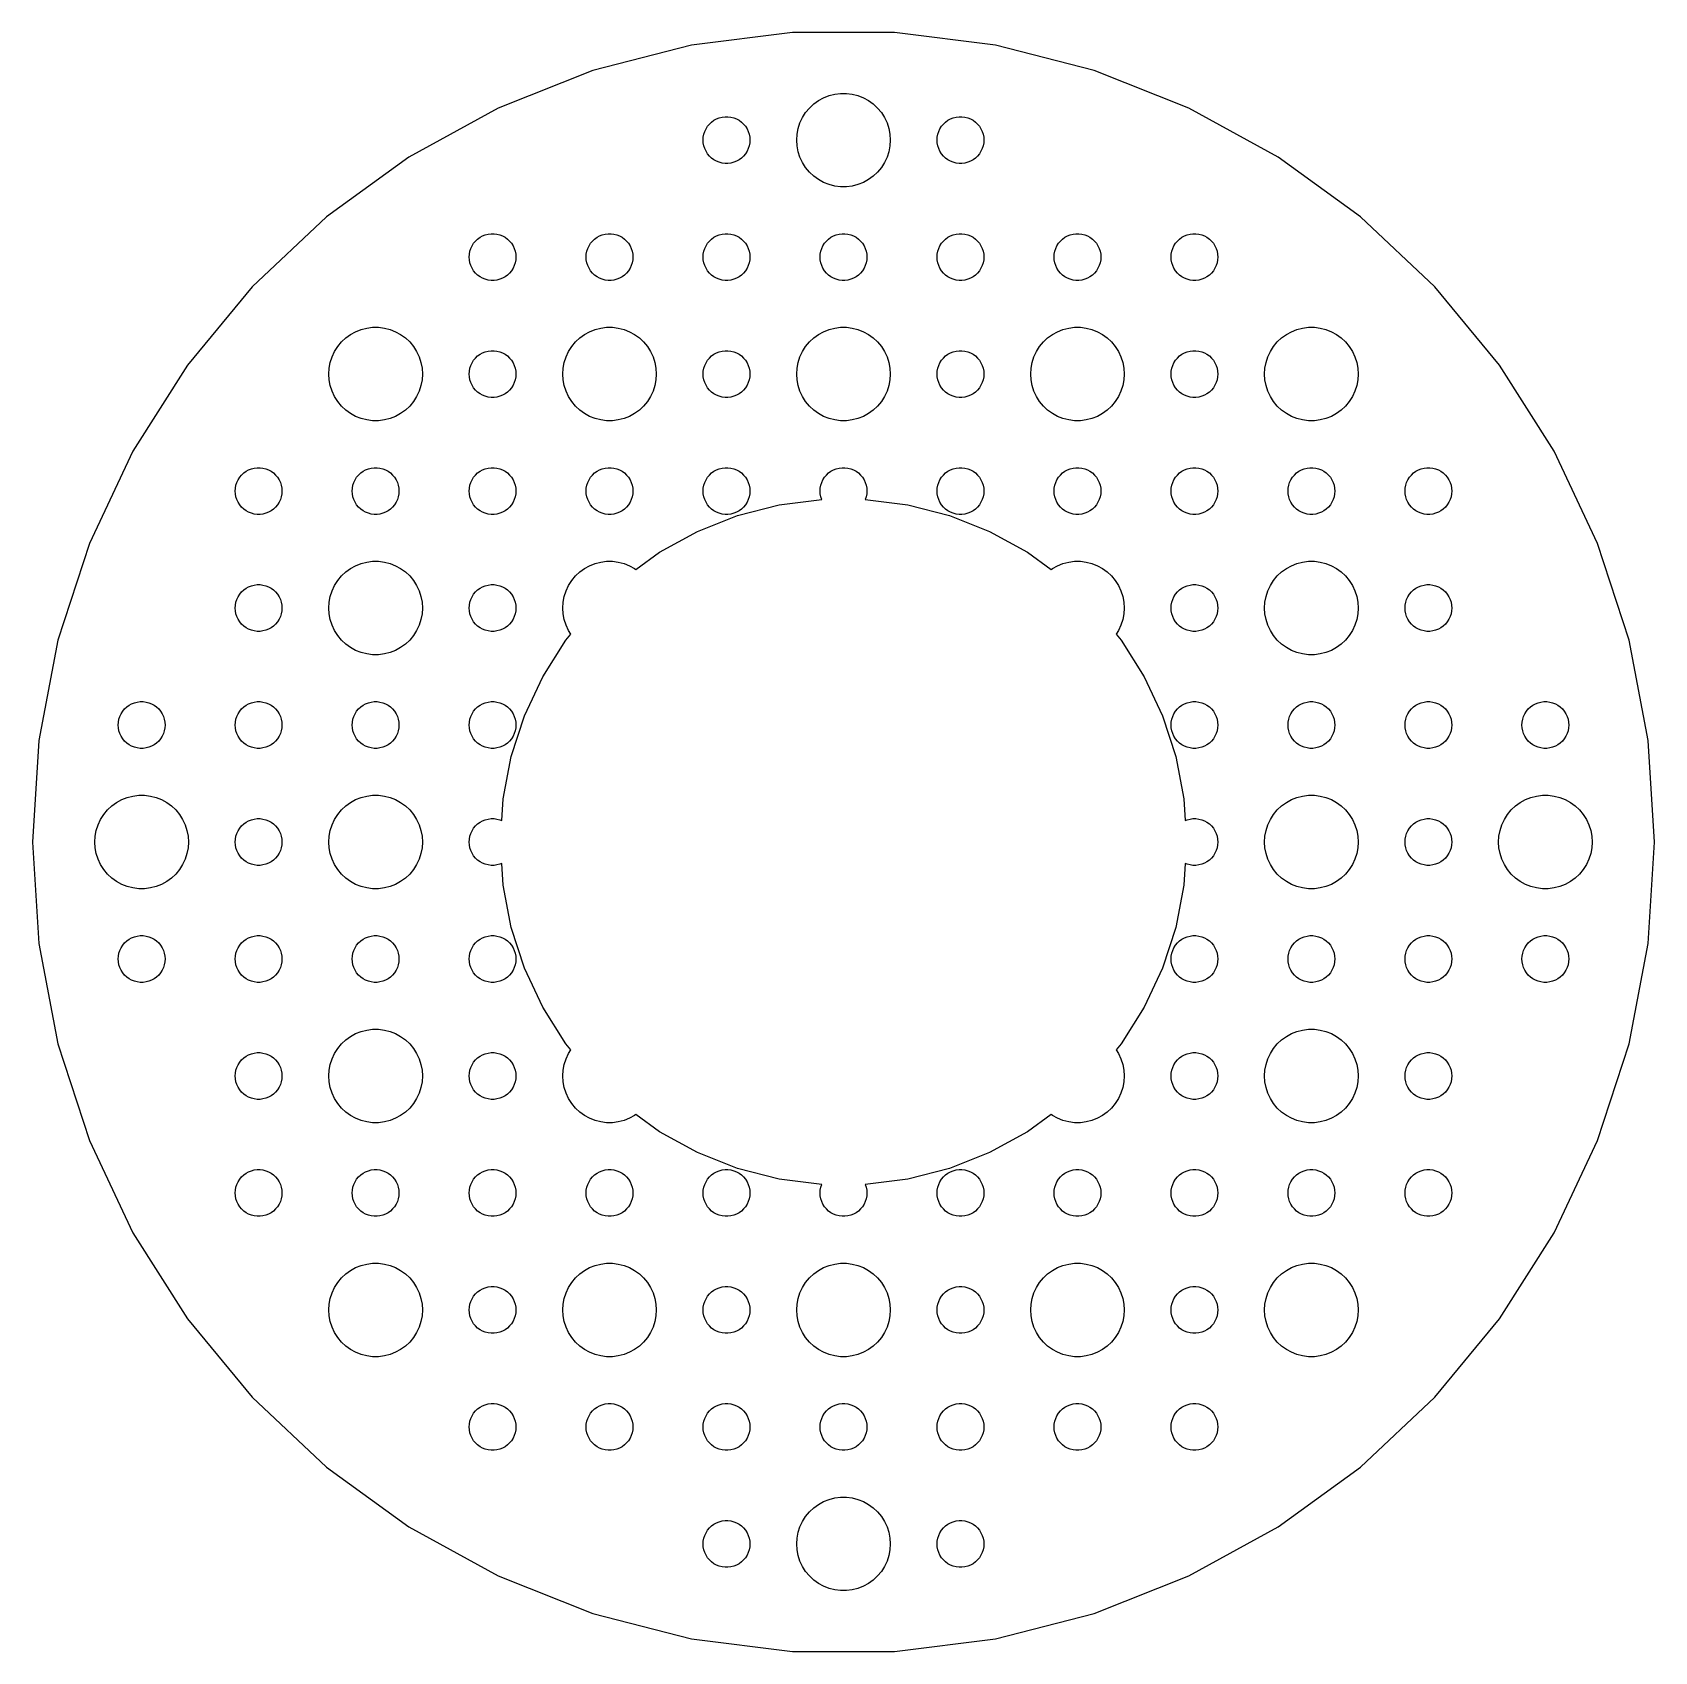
# Model space of a CAD drawing. Header units: metres. Extents: x -52 to 52, y -52 to 52.
import ezdxf

# ---------------------------------------------------------------- set-up
doc = ezdxf.new("R2010")
doc.units = ezdxf.units.M

msp = doc.modelspace()

# ---------------------------------------------------------------- linework, layer by layer
for p, q in [((-9.74382, 51.0789), (-16.0689, 49.4549)), ((-3.26511, 51.8974), (-9.74382, 51.0789)), ((3.26511, 51.8974), (-3.26511, 51.8974)), ((9.74382, 51.0789), (3.26511, 51.8974)), ((16.0689, 49.4549), (9.74382, 51.0789)), ((-16.0689, 49.4549), (-22.1405, 47.051)), ((22.1405, 47.051), (16.0689, 49.4549)), ((-1.27733, 47.7145), (-0.92705, 47.8532)), ((-0.92705, 47.8532), (-0.56213, 47.9469)), ((-0.56213, 47.9469), (-0.18837, 47.9941)), ((-0.18837, 47.9941), (0.18837, 47.9941)), ((0.18837, 47.9941), (0.56213, 47.9469)), ((0.56213, 47.9469), (0.92705, 47.8532)), ((0.92705, 47.8532), (1.27733, 47.7145)), ((-22.1405, 47.051), (-27.863, 43.905)), ((-2.42705, 46.7634), (-2.1869, 47.0536)), ((-2.1869, 47.0536), (-1.91226, 47.3115)), ((-1.91226, 47.3115), (-1.60747, 47.533)), ((-1.60747, 47.533), (-1.27733, 47.7145)), ((1.27733, 47.7145), (1.60747, 47.533)), ((1.60747, 47.533), (1.91226, 47.3115)), ((1.91226, 47.3115), (2.1869, 47.0536)), ((2.1869, 47.0536), (2.42705, 46.7634)), ((27.863, 43.905), (22.1405, 47.051)), ((-8.81445, 45.7226), (-8.71352, 45.8817)), ((-8.71352, 45.8817), (-8.59344, 46.0268)), ((-8.59344, 46.0268), (-8.45613, 46.1558)), ((-8.45613, 46.1558), (-8.30373, 46.2665)), ((-8.30373, 46.2665), (-8.13866, 46.3572)), ((-8.13866, 46.3572), (-7.96352, 46.4266)), ((-7.96352, 46.4266), (-7.78107, 46.4734)), ((-7.78107, 46.4734), (-7.59418, 46.497)), ((-7.59418, 46.497), (-7.40581, 46.497)), ((-7.40581, 46.497), (-7.21892, 46.4734)), ((-7.21892, 46.4734), (-7.03647, 46.4266)), ((-7.03647, 46.4266), (-6.86133, 46.3572)), ((-6.86133, 46.3572), (-6.69626, 46.2665)), ((-6.69626, 46.2665), (-6.54385, 46.1558)), ((-6.54385, 46.1558), (-6.40654, 46.0268)), ((-6.40654, 46.0268), (-6.28647, 45.8817)), ((-6.28647, 45.8817), (-6.18553, 45.7226)), ((-2.90575, 45.7461), (-2.78932, 46.1044)), ((-2.78932, 46.1044), (-2.62891, 46.4453)), ((-2.62891, 46.4453), (-2.42705, 46.7634)), ((2.42705, 46.7634), (2.62891, 46.4453)), ((2.62891, 46.4453), (2.78932, 46.1044)), ((2.78932, 46.1044), (2.90575, 45.7461)), ((6.18553, 45.7226), (6.28647, 45.8817)), ((6.28647, 45.8817), (6.40654, 46.0268)), ((6.40654, 46.0268), (6.54385, 46.1558)), ((6.54385, 46.1558), (6.69626, 46.2665)), ((6.69626, 46.2665), (6.86133, 46.3572)), ((6.86133, 46.3572), (7.03647, 46.4266)), ((7.03647, 46.4266), (7.21892, 46.4734)), ((7.21892, 46.4734), (7.40581, 46.497)), ((7.40581, 46.497), (7.59418, 46.497)), ((7.59418, 46.497), (7.78107, 46.4734)), ((7.78107, 46.4734), (7.96352, 46.4266)), ((7.96352, 46.4266), (8.13866, 46.3572)), ((8.13866, 46.3572), (8.30373, 46.2665)), ((8.30373, 46.2665), (8.45613, 46.1558)), ((8.45613, 46.1558), (8.59344, 46.0268)), ((8.59344, 46.0268), (8.71352, 45.8817)), ((8.71352, 45.8817), (8.81445, 45.7226)), ((-9, 45), (-8.98816, 45.188)), ((-8.98816, 44.812), (-9, 45)), ((-8.98816, 45.188), (-8.95287, 45.373)), ((-8.95287, 44.627), (-8.98816, 44.812)), ((-8.95287, 45.373), (-8.89465, 45.5522)), ((-8.89465, 45.5522), (-8.81445, 45.7226)), ((-6.18553, 45.7226), (-6.10533, 45.5522)), ((-6.10533, 45.5522), (-6.04712, 45.373)), ((-6.04712, 45.373), (-6.01183, 45.188)), ((-6.01183, 44.812), (-6.04712, 44.627)), ((-6.01183, 45.188), (-6, 45)), ((-6, 45), (-6.01183, 44.812)), ((-3, 45), (-2.97633, 45.376)), ((-2.97633, 44.624), (-3, 45)), ((-2.97633, 45.376), (-2.90575, 45.7461)), ((2.90575, 45.7461), (2.97633, 45.376)), ((2.97633, 45.376), (3, 45)), ((3, 45), (2.97633, 44.624)), ((6, 45), (6.01183, 45.188)), ((6.01183, 44.812), (6, 45)), ((6.01183, 45.188), (6.04712, 45.373)), ((6.04712, 44.627), (6.01183, 44.812)), ((6.04712, 45.373), (6.10533, 45.5522)), ((6.10533, 45.5522), (6.18553, 45.7226)), ((8.81445, 45.7226), (8.89465, 45.5522)), ((8.89465, 45.5522), (8.95287, 45.373)), ((8.95287, 45.373), (8.98816, 45.188)), ((8.98816, 44.812), (8.95287, 44.627)), ((8.98816, 45.188), (9, 45)), ((9, 45), (8.98816, 44.812)), ((-27.863, 43.905), (-33.146, 40.0667)), ((-8.89465, 44.4478), (-8.95287, 44.627)), ((-8.81445, 44.2774), (-8.89465, 44.4478)), ((-8.71352, 44.1183), (-8.81445, 44.2774)), ((-8.59344, 43.9732), (-8.71352, 44.1183)), ((-8.45613, 43.8442), (-8.59344, 43.9732)), ((-8.30373, 43.7335), (-8.45613, 43.8442)), ((-8.13866, 43.6428), (-8.30373, 43.7335)), ((-6.69626, 43.7335), (-6.86133, 43.6428)), ((-6.54385, 43.8442), (-6.69626, 43.7335)), ((-6.40654, 43.9732), (-6.54385, 43.8442)), ((-6.28647, 44.1183), (-6.40654, 43.9732)), ((-6.18553, 44.2774), (-6.28647, 44.1183)), ((-6.10533, 44.4478), (-6.18553, 44.2774)), ((-6.04712, 44.627), (-6.10533, 44.4478)), ((-2.90575, 44.2539), (-2.97633, 44.624)), ((-2.78932, 43.8956), (-2.90575, 44.2539)), ((-2.62891, 43.5547), (-2.78932, 43.8956)), ((2.78932, 43.8956), (2.62891, 43.5547)), ((2.90575, 44.2539), (2.78932, 43.8956)), ((2.97633, 44.624), (2.90575, 44.2539)), ((6.10533, 44.4478), (6.04712, 44.627)), ((6.18553, 44.2774), (6.10533, 44.4478)), ((6.28647, 44.1183), (6.18553, 44.2774)), ((6.40654, 43.9732), (6.28647, 44.1183)), ((6.54385, 43.8442), (6.40654, 43.9732)), ((6.69626, 43.7335), (6.54385, 43.8442)), ((6.86133, 43.6428), (6.69626, 43.7335)), ((8.30373, 43.7335), (8.13866, 43.6428)), ((8.45613, 43.8442), (8.30373, 43.7335)), ((8.59344, 43.9732), (8.45613, 43.8442)), ((8.71352, 44.1183), (8.59344, 43.9732)), ((8.81445, 44.2774), (8.71352, 44.1183)), ((8.89465, 44.4478), (8.81445, 44.2774)), ((8.95287, 44.627), (8.89465, 44.4478)), ((33.146, 40.0667), (27.863, 43.905)), ((-7.96352, 43.5734), (-8.13866, 43.6428)), ((-7.78107, 43.5266), (-7.96352, 43.5734)), ((-7.59418, 43.503), (-7.78107, 43.5266)), ((-7.40581, 43.503), (-7.59418, 43.503)), ((-7.21892, 43.5266), (-7.40581, 43.503)), ((-7.03647, 43.5734), (-7.21892, 43.5266)), ((-6.86133, 43.6428), (-7.03647, 43.5734)), ((-2.42705, 43.2366), (-2.62891, 43.5547)), ((-2.1869, 42.9464), (-2.42705, 43.2366)), ((-1.91226, 42.6885), (-2.1869, 42.9464)), ((-1.60747, 42.467), (-1.91226, 42.6885)), ((1.91226, 42.6885), (1.60747, 42.467)), ((2.1869, 42.9464), (1.91226, 42.6885)), ((2.42705, 43.2366), (2.1869, 42.9464)), ((2.62891, 43.5547), (2.42705, 43.2366)), ((7.03647, 43.5734), (6.86133, 43.6428)), ((7.21892, 43.5266), (7.03647, 43.5734)), ((7.40581, 43.503), (7.21892, 43.5266)), ((7.59418, 43.503), (7.40581, 43.503)), ((7.78107, 43.5266), (7.59418, 43.503)), ((7.96352, 43.5734), (7.78107, 43.5266)), ((8.13866, 43.6428), (7.96352, 43.5734)), ((-1.27733, 42.2855), (-1.60747, 42.467)), ((-0.92705, 42.1468), (-1.27733, 42.2855)), ((-0.56213, 42.0531), (-0.92705, 42.1468)), ((-0.18837, 42.0059), (-0.56213, 42.0531)), ((0.18837, 42.0059), (-0.18837, 42.0059)), ((0.56213, 42.0531), (0.18837, 42.0059)), ((0.92705, 42.1468), (0.56213, 42.0531)), ((1.27733, 42.2855), (0.92705, 42.1468)), ((1.60747, 42.467), (1.27733, 42.2855)), ((-33.146, 40.0667), (-37.9064, 35.5965)), ((37.9064, 35.5965), (33.146, 40.0667)), ((-23.7135, 38.3817), (-23.5934, 38.5268)), ((-23.5934, 38.5268), (-23.4561, 38.6558)), ((-23.4561, 38.6558), (-23.3037, 38.7665)), ((-23.3037, 38.7665), (-23.1387, 38.8572)), ((-23.1387, 38.8572), (-22.9635, 38.9266)), ((-22.9635, 38.9266), (-22.7811, 38.9734)), ((-22.7811, 38.9734), (-22.5942, 38.997)), ((-22.5942, 38.997), (-22.4058, 38.997)), ((-22.4058, 38.997), (-22.2189, 38.9734)), ((-22.2189, 38.9734), (-22.0365, 38.9266)), ((-22.0365, 38.9266), (-21.8613, 38.8572)), ((-21.8613, 38.8572), (-21.6963, 38.7665)), ((-21.6963, 38.7665), (-21.5439, 38.6558)), ((-21.5439, 38.6558), (-21.4065, 38.5268)), ((-21.4065, 38.5268), (-21.2865, 38.3817)), ((-16.2135, 38.3817), (-16.0934, 38.5268)), ((-16.0934, 38.5268), (-15.9561, 38.6558)), ((-15.9561, 38.6558), (-15.8037, 38.7665)), ((-15.8037, 38.7665), (-15.6387, 38.8572)), ((-15.6387, 38.8572), (-15.4635, 38.9266)), ((-15.4635, 38.9266), (-15.2811, 38.9734)), ((-15.2811, 38.9734), (-15.0942, 38.997)), ((-15.0942, 38.997), (-14.9058, 38.997)), ((-14.9058, 38.997), (-14.7189, 38.9734)), ((-14.7189, 38.9734), (-14.5365, 38.9266)), ((-14.5365, 38.9266), (-14.3613, 38.8572)), ((-14.3613, 38.8572), (-14.1963, 38.7665)), ((-14.1963, 38.7665), (-14.0439, 38.6558)), ((-14.0439, 38.6558), (-13.9065, 38.5268)), ((-13.9065, 38.5268), (-13.7865, 38.3817)), ((-8.71352, 38.3817), (-8.59344, 38.5268)), ((-8.59344, 38.5268), (-8.45613, 38.6558)), ((-8.45613, 38.6558), (-8.30373, 38.7665)), ((-8.30373, 38.7665), (-8.13866, 38.8572)), ((-8.13866, 38.8572), (-7.96352, 38.9266)), ((-7.96352, 38.9266), (-7.78107, 38.9734)), ((-7.78107, 38.9734), (-7.59418, 38.997)), ((-7.59418, 38.997), (-7.40581, 38.997)), ((-7.40581, 38.997), (-7.21892, 38.9734)), ((-7.21892, 38.9734), (-7.03647, 38.9266)), ((-7.03647, 38.9266), (-6.86133, 38.8572)), ((-6.86133, 38.8572), (-6.69626, 38.7665)), ((-6.69626, 38.7665), (-6.54385, 38.6558)), ((-6.54385, 38.6558), (-6.40654, 38.5268)), ((-6.40654, 38.5268), (-6.28647, 38.3817)), ((-1.21352, 38.3817), (-1.09344, 38.5268)), ((-1.09344, 38.5268), (-0.95613, 38.6558)), ((-0.95613, 38.6558), (-0.80373, 38.7665)), ((-0.80373, 38.7665), (-0.63866, 38.8572)), ((-0.63866, 38.8572), (-0.46352, 38.9266)), ((-0.46352, 38.9266), (-0.28107, 38.9734)), ((-0.28107, 38.9734), (-0.09418, 38.997)), ((-0.09418, 38.997), (0.09418, 38.997)), ((0.09418, 38.997), (0.28107, 38.9734)), ((0.28107, 38.9734), (0.46352, 38.9266)), ((0.46352, 38.9266), (0.63866, 38.8572)), ((0.63866, 38.8572), (0.80373, 38.7665)), ((0.80373, 38.7665), (0.95613, 38.6558)), ((0.95613, 38.6558), (1.09344, 38.5268)), ((1.09344, 38.5268), (1.21352, 38.3817)), ((6.28647, 38.3817), (6.40654, 38.5268)), ((6.40654, 38.5268), (6.54385, 38.6558)), ((6.54385, 38.6558), (6.69626, 38.7665)), ((6.69626, 38.7665), (6.86133, 38.8572)), ((6.86133, 38.8572), (7.03647, 38.9266)), ((7.03647, 38.9266), (7.21892, 38.9734)), ((7.21892, 38.9734), (7.40581, 38.997)), ((7.40581, 38.997), (7.59418, 38.997)), ((7.59418, 38.997), (7.78107, 38.9734)), ((7.78107, 38.9734), (7.96352, 38.9266)), ((7.96352, 38.9266), (8.13866, 38.8572)), ((8.13866, 38.8572), (8.30373, 38.7665)), ((8.30373, 38.7665), (8.45613, 38.6558)), ((8.45613, 38.6558), (8.59344, 38.5268)), ((8.59344, 38.5268), (8.71352, 38.3817)), ((13.7865, 38.3817), (13.9065, 38.5268)), ((13.9065, 38.5268), (14.0439, 38.6558)), ((14.0439, 38.6558), (14.1963, 38.7665)), ((14.1963, 38.7665), (14.3613, 38.8572)), ((14.3613, 38.8572), (14.5365, 38.9266)), ((14.5365, 38.9266), (14.7189, 38.9734)), ((14.7189, 38.9734), (14.9058, 38.997)), ((14.9058, 38.997), (15.0942, 38.997)), ((15.0942, 38.997), (15.2811, 38.9734)), ((15.2811, 38.9734), (15.4635, 38.9266)), ((15.4635, 38.9266), (15.6387, 38.8572)), ((15.6387, 38.8572), (15.8037, 38.7665)), ((15.8037, 38.7665), (15.9561, 38.6558)), ((15.9561, 38.6558), (16.0934, 38.5268)), ((16.0934, 38.5268), (16.2135, 38.3817)), ((21.2865, 38.3817), (21.4065, 38.5268)), ((21.4065, 38.5268), (21.5439, 38.6558)), ((21.5439, 38.6558), (21.6963, 38.7665)), ((21.6963, 38.7665), (21.8613, 38.8572)), ((21.8613, 38.8572), (22.0365, 38.9266)), ((22.0365, 38.9266), (22.2189, 38.9734)), ((22.2189, 38.9734), (22.4058, 38.997)), ((22.4058, 38.997), (22.5942, 38.997)), ((22.5942, 38.997), (22.7811, 38.9734)), ((22.7811, 38.9734), (22.9635, 38.9266)), ((22.9635, 38.9266), (23.1387, 38.8572)), ((23.1387, 38.8572), (23.3037, 38.7665)), ((23.3037, 38.7665), (23.4561, 38.6558)), ((23.4561, 38.6558), (23.5934, 38.5268)), ((23.5934, 38.5268), (23.7135, 38.3817)), ((-24, 37.5), (-23.9882, 37.688)), ((-23.9882, 37.312), (-24, 37.5)), ((-23.9882, 37.688), (-23.9529, 37.873)), ((-23.9529, 37.873), (-23.8947, 38.0522)), ((-23.8947, 38.0522), (-23.8145, 38.2226)), ((-23.8145, 38.2226), (-23.7135, 38.3817)), ((-21.2865, 38.3817), (-21.1855, 38.2226)), ((-21.1855, 38.2226), (-21.1053, 38.0522)), ((-21.1053, 38.0522), (-21.0471, 37.873)), ((-21.0471, 37.873), (-21.0118, 37.688)), ((-21.0118, 37.688), (-21, 37.5)), ((-21, 37.5), (-21.0118, 37.312)), ((-16.5, 37.5), (-16.4882, 37.688)), ((-16.4882, 37.312), (-16.5, 37.5)), ((-16.4882, 37.688), (-16.4529, 37.873)), ((-16.4529, 37.873), (-16.3947, 38.0522)), ((-16.3947, 38.0522), (-16.3145, 38.2226)), ((-16.3145, 38.2226), (-16.2135, 38.3817)), ((-13.7865, 38.3817), (-13.6855, 38.2226)), ((-13.6855, 38.2226), (-13.6053, 38.0522)), ((-13.6053, 38.0522), (-13.5471, 37.873)), ((-13.5471, 37.873), (-13.5118, 37.688)), ((-13.5118, 37.688), (-13.5, 37.5)), ((-13.5, 37.5), (-13.5118, 37.312)), ((-9, 37.5), (-8.98816, 37.688)), ((-8.98816, 37.312), (-9, 37.5)), ((-8.98816, 37.688), (-8.95287, 37.873)), ((-8.95287, 37.873), (-8.89465, 38.0522)), ((-8.89465, 38.0522), (-8.81445, 38.2226)), ((-8.81445, 38.2226), (-8.71352, 38.3817)), ((-6.28647, 38.3817), (-6.18553, 38.2226)), ((-6.18553, 38.2226), (-6.10533, 38.0522)), ((-6.10533, 38.0522), (-6.04712, 37.873)), ((-6.04712, 37.873), (-6.01183, 37.688)), ((-6.01183, 37.688), (-6, 37.5)), ((-6, 37.5), (-6.01183, 37.312)), ((-1.5, 37.5), (-1.48816, 37.688)), ((-1.48816, 37.312), (-1.5, 37.5)), ((-1.48816, 37.688), (-1.45287, 37.873)), ((-1.45287, 37.873), (-1.39465, 38.0522)), ((-1.39465, 38.0522), (-1.31445, 38.2226)), ((-1.31445, 38.2226), (-1.21352, 38.3817)), ((1.21352, 38.3817), (1.31445, 38.2226)), ((1.31445, 38.2226), (1.39465, 38.0522)), ((1.39465, 38.0522), (1.45287, 37.873)), ((1.45287, 37.873), (1.48816, 37.688)), ((1.48816, 37.688), (1.5, 37.5)), ((1.5, 37.5), (1.48816, 37.312)), ((6, 37.5), (6.01183, 37.688)), ((6.01183, 37.312), (6, 37.5)), ((6.01183, 37.688), (6.04712, 37.873)), ((6.04712, 37.873), (6.10533, 38.0522)), ((6.10533, 38.0522), (6.18553, 38.2226)), ((6.18553, 38.2226), (6.28647, 38.3817)), ((8.71352, 38.3817), (8.81445, 38.2226)), ((8.81445, 38.2226), (8.89465, 38.0522)), ((8.89465, 38.0522), (8.95287, 37.873)), ((8.95287, 37.873), (8.98816, 37.688)), ((8.98816, 37.688), (9, 37.5)), ((9, 37.5), (8.98816, 37.312)), ((13.5, 37.5), (13.5118, 37.688)), ((13.5118, 37.312), (13.5, 37.5)), ((13.5118, 37.688), (13.5471, 37.873)), ((13.5471, 37.873), (13.6053, 38.0522)), ((13.6053, 38.0522), (13.6855, 38.2226)), ((13.6855, 38.2226), (13.7865, 38.3817)), ((16.2135, 38.3817), (16.3145, 38.2226)), ((16.3145, 38.2226), (16.3947, 38.0522)), ((16.3947, 38.0522), (16.4529, 37.873)), ((16.4529, 37.873), (16.4882, 37.688)), ((16.4882, 37.688), (16.5, 37.5)), ((16.5, 37.5), (16.4882, 37.312)), ((21, 37.5), (21.0118, 37.688)), ((21.0118, 37.312), (21, 37.5)), ((21.0118, 37.688), (21.0471, 37.873)), ((21.0471, 37.873), (21.1053, 38.0522)), ((21.1053, 38.0522), (21.1855, 38.2226)), ((21.1855, 38.2226), (21.2865, 38.3817)), ((23.7135, 38.3817), (23.8145, 38.2226)), ((23.8145, 38.2226), (23.8947, 38.0522)), ((23.8947, 38.0522), (23.9529, 37.873)), ((23.9529, 37.873), (23.9882, 37.688)), ((23.9882, 37.688), (24, 37.5)), ((24, 37.5), (23.9882, 37.312)), ((-23.9529, 37.127), (-23.9882, 37.312)), ((-23.8947, 36.9478), (-23.9529, 37.127)), ((-23.8145, 36.7774), (-23.8947, 36.9478)), ((-23.7135, 36.6183), (-23.8145, 36.7774)), ((-23.5934, 36.4732), (-23.7135, 36.6183)), ((-23.4561, 36.3442), (-23.5934, 36.4732)), ((-21.4065, 36.4732), (-21.5439, 36.3442)), ((-21.2865, 36.6183), (-21.4065, 36.4732)), ((-21.1855, 36.7774), (-21.2865, 36.6183)), ((-21.1053, 36.9478), (-21.1855, 36.7774)), ((-21.0471, 37.127), (-21.1053, 36.9478)), ((-21.0118, 37.312), (-21.0471, 37.127)), ((-16.4529, 37.127), (-16.4882, 37.312)), ((-16.3947, 36.9478), (-16.4529, 37.127)), ((-16.3145, 36.7774), (-16.3947, 36.9478)), ((-16.2135, 36.6183), (-16.3145, 36.7774)), ((-16.0934, 36.4732), (-16.2135, 36.6183)), ((-15.9561, 36.3442), (-16.0934, 36.4732)), ((-13.9065, 36.4732), (-14.0439, 36.3442)), ((-13.7865, 36.6183), (-13.9065, 36.4732)), ((-13.6855, 36.7774), (-13.7865, 36.6183)), ((-13.6053, 36.9478), (-13.6855, 36.7774)), ((-13.5471, 37.127), (-13.6053, 36.9478)), ((-13.5118, 37.312), (-13.5471, 37.127)), ((-8.95287, 37.127), (-8.98816, 37.312)), ((-8.89465, 36.9478), (-8.95287, 37.127)), ((-8.81445, 36.7774), (-8.89465, 36.9478)), ((-8.71352, 36.6183), (-8.81445, 36.7774)), ((-8.59344, 36.4732), (-8.71352, 36.6183)), ((-8.45613, 36.3442), (-8.59344, 36.4732)), ((-6.40654, 36.4732), (-6.54385, 36.3442)), ((-6.28647, 36.6183), (-6.40654, 36.4732)), ((-6.18553, 36.7774), (-6.28647, 36.6183)), ((-6.10533, 36.9478), (-6.18553, 36.7774)), ((-6.04712, 37.127), (-6.10533, 36.9478)), ((-6.01183, 37.312), (-6.04712, 37.127)), ((-1.45287, 37.127), (-1.48816, 37.312)), ((-1.39465, 36.9478), (-1.45287, 37.127)), ((-1.31445, 36.7774), (-1.39465, 36.9478)), ((-1.21352, 36.6183), (-1.31445, 36.7774)), ((-1.09344, 36.4732), (-1.21352, 36.6183)), ((-0.95613, 36.3442), (-1.09344, 36.4732)), ((1.09344, 36.4732), (0.95613, 36.3442)), ((1.21352, 36.6183), (1.09344, 36.4732)), ((1.31445, 36.7774), (1.21352, 36.6183)), ((1.39465, 36.9478), (1.31445, 36.7774)), ((1.45287, 37.127), (1.39465, 36.9478)), ((1.48816, 37.312), (1.45287, 37.127)), ((6.04712, 37.127), (6.01183, 37.312)), ((6.10533, 36.9478), (6.04712, 37.127)), ((6.18553, 36.7774), (6.10533, 36.9478)), ((6.28647, 36.6183), (6.18553, 36.7774)), ((6.40654, 36.4732), (6.28647, 36.6183)), ((6.54385, 36.3442), (6.40654, 36.4732)), ((8.59344, 36.4732), (8.45613, 36.3442)), ((8.71352, 36.6183), (8.59344, 36.4732)), ((8.81445, 36.7774), (8.71352, 36.6183)), ((8.89465, 36.9478), (8.81445, 36.7774)), ((8.95287, 37.127), (8.89465, 36.9478)), ((8.98816, 37.312), (8.95287, 37.127)), ((13.5471, 37.127), (13.5118, 37.312)), ((13.6053, 36.9478), (13.5471, 37.127)), ((13.6855, 36.7774), (13.6053, 36.9478)), ((13.7865, 36.6183), (13.6855, 36.7774)), ((13.9065, 36.4732), (13.7865, 36.6183)), ((14.0439, 36.3442), (13.9065, 36.4732)), ((16.0934, 36.4732), (15.9561, 36.3442)), ((16.2135, 36.6183), (16.0934, 36.4732)), ((16.3145, 36.7774), (16.2135, 36.6183)), ((16.3947, 36.9478), (16.3145, 36.7774)), ((16.4529, 37.127), (16.3947, 36.9478)), ((16.4882, 37.312), (16.4529, 37.127)), ((21.0471, 37.127), (21.0118, 37.312)), ((21.1053, 36.9478), (21.0471, 37.127)), ((21.1855, 36.7774), (21.1053, 36.9478)), ((21.2865, 36.6183), (21.1855, 36.7774)), ((21.4065, 36.4732), (21.2865, 36.6183)), ((21.5439, 36.3442), (21.4065, 36.4732)), ((23.5934, 36.4732), (23.4561, 36.3442)), ((23.7135, 36.6183), (23.5934, 36.4732)), ((23.8145, 36.7774), (23.7135, 36.6183)), ((23.8947, 36.9478), (23.8145, 36.7774)), ((23.9529, 37.127), (23.8947, 36.9478)), ((23.9882, 37.312), (23.9529, 37.127)), ((-37.9064, 35.5965), (-42.0689, 30.5648)), ((-23.3037, 36.2335), (-23.4561, 36.3442)), ((-23.1387, 36.1428), (-23.3037, 36.2335)), ((-22.9635, 36.0734), (-23.1387, 36.1428)), ((-22.7811, 36.0266), (-22.9635, 36.0734)), ((-22.5942, 36.003), (-22.7811, 36.0266)), ((-22.4058, 36.003), (-22.5942, 36.003)), ((-22.2189, 36.0266), (-22.4058, 36.003)), ((-22.0365, 36.0734), (-22.2189, 36.0266)), ((-21.8613, 36.1428), (-22.0365, 36.0734)), ((-21.6963, 36.2335), (-21.8613, 36.1428)), ((-21.5439, 36.3442), (-21.6963, 36.2335)), ((-15.8037, 36.2335), (-15.9561, 36.3442)), ((-15.6387, 36.1428), (-15.8037, 36.2335)), ((-15.4635, 36.0734), (-15.6387, 36.1428)), ((-15.2811, 36.0266), (-15.4635, 36.0734)), ((-15.0942, 36.003), (-15.2811, 36.0266)), ((-14.9058, 36.003), (-15.0942, 36.003)), ((-14.7189, 36.0266), (-14.9058, 36.003)), ((-14.5365, 36.0734), (-14.7189, 36.0266)), ((-14.3613, 36.1428), (-14.5365, 36.0734)), ((-14.1963, 36.2335), (-14.3613, 36.1428)), ((-14.0439, 36.3442), (-14.1963, 36.2335)), ((-8.30373, 36.2335), (-8.45613, 36.3442)), ((-8.13866, 36.1428), (-8.30373, 36.2335)), ((-7.96352, 36.0734), (-8.13866, 36.1428)), ((-7.78107, 36.0266), (-7.96352, 36.0734)), ((-7.59418, 36.003), (-7.78107, 36.0266)), ((-7.40581, 36.003), (-7.59418, 36.003)), ((-7.21892, 36.0266), (-7.40581, 36.003)), ((-7.03647, 36.0734), (-7.21892, 36.0266)), ((-6.86133, 36.1428), (-7.03647, 36.0734)), ((-6.69626, 36.2335), (-6.86133, 36.1428)), ((-6.54385, 36.3442), (-6.69626, 36.2335)), ((-0.80373, 36.2335), (-0.95613, 36.3442)), ((-0.63866, 36.1428), (-0.80373, 36.2335)), ((-0.46352, 36.0734), (-0.63866, 36.1428)), ((-0.28107, 36.0266), (-0.46352, 36.0734)), ((-0.09418, 36.003), (-0.28107, 36.0266)), ((0.09418, 36.003), (-0.09418, 36.003)), ((0.28107, 36.0266), (0.09418, 36.003)), ((0.46352, 36.0734), (0.28107, 36.0266)), ((0.63866, 36.1428), (0.46352, 36.0734)), ((0.80373, 36.2335), (0.63866, 36.1428)), ((0.95613, 36.3442), (0.80373, 36.2335)), ((6.69626, 36.2335), (6.54385, 36.3442)), ((6.86133, 36.1428), (6.69626, 36.2335)), ((7.03647, 36.0734), (6.86133, 36.1428)), ((7.21892, 36.0266), (7.03647, 36.0734)), ((7.40581, 36.003), (7.21892, 36.0266)), ((7.59418, 36.003), (7.40581, 36.003)), ((7.78107, 36.0266), (7.59418, 36.003)), ((7.96352, 36.0734), (7.78107, 36.0266)), ((8.13866, 36.1428), (7.96352, 36.0734)), ((8.30373, 36.2335), (8.13866, 36.1428)), ((8.45613, 36.3442), (8.30373, 36.2335)), ((14.1963, 36.2335), (14.0439, 36.3442)), ((14.3613, 36.1428), (14.1963, 36.2335)), ((14.5365, 36.0734), (14.3613, 36.1428)), ((14.7189, 36.0266), (14.5365, 36.0734)), ((14.9058, 36.003), (14.7189, 36.0266)), ((15.0942, 36.003), (14.9058, 36.003)), ((15.2811, 36.0266), (15.0942, 36.003)), ((15.4635, 36.0734), (15.2811, 36.0266)), ((15.6387, 36.1428), (15.4635, 36.0734)), ((15.8037, 36.2335), (15.6387, 36.1428)), ((15.9561, 36.3442), (15.8037, 36.2335)), ((21.6963, 36.2335), (21.5439, 36.3442)), ((21.8613, 36.1428), (21.6963, 36.2335)), ((22.0365, 36.0734), (21.8613, 36.1428)), ((22.2189, 36.0266), (22.0365, 36.0734)), ((22.4058, 36.003), (22.2189, 36.0266)), ((22.5942, 36.003), (22.4058, 36.003)), ((22.7811, 36.0266), (22.5942, 36.003)), ((22.9635, 36.0734), (22.7811, 36.0266)), ((23.1387, 36.1428), (22.9635, 36.0734)), ((23.3037, 36.2335), (23.1387, 36.1428)), ((23.4561, 36.3442), (23.3037, 36.2335)), ((42.0689, 30.5648), (37.9064, 35.5965)), ((-32.1869, 32.0536), (-31.9123, 32.3115)), ((-31.9123, 32.3115), (-31.6075, 32.533)), ((-31.6075, 32.533), (-31.2773, 32.7145)), ((-31.2773, 32.7145), (-30.927, 32.8532)), ((-30.927, 32.8532), (-30.5621, 32.9469)), ((-30.5621, 32.9469), (-30.1884, 32.9941)), ((-30.1884, 32.9941), (-29.8116, 32.9941)), ((-29.8116, 32.9941), (-29.4379, 32.9469)), ((-29.4379, 32.9469), (-29.0729, 32.8532)), ((-29.0729, 32.8532), (-28.7227, 32.7145)), ((-28.7227, 32.7145), (-28.3925, 32.533)), ((-28.3925, 32.533), (-28.0877, 32.3115)), ((-28.0877, 32.3115), (-27.8131, 32.0536)), ((-17.1869, 32.0536), (-16.9123, 32.3115)), ((-16.9123, 32.3115), (-16.6075, 32.533)), ((-16.6075, 32.533), (-16.2773, 32.7145)), ((-16.2773, 32.7145), (-15.927, 32.8532)), ((-15.927, 32.8532), (-15.5621, 32.9469)), ((-15.5621, 32.9469), (-15.1884, 32.9941)), ((-15.1884, 32.9941), (-14.8116, 32.9941)), ((-14.8116, 32.9941), (-14.4379, 32.9469)), ((-14.4379, 32.9469), (-14.0729, 32.8532)), ((-14.0729, 32.8532), (-13.7227, 32.7145)), ((-13.7227, 32.7145), (-13.3925, 32.533)), ((-13.3925, 32.533), (-13.0877, 32.3115)), ((-13.0877, 32.3115), (-12.8131, 32.0536)), ((-2.1869, 32.0536), (-1.91226, 32.3115)), ((-1.91226, 32.3115), (-1.60747, 32.533)), ((-1.60747, 32.533), (-1.27733, 32.7145)), ((-1.27733, 32.7145), (-0.92705, 32.8532)), ((-0.92705, 32.8532), (-0.56213, 32.9469)), ((-0.56213, 32.9469), (-0.18837, 32.9941)), ((-0.18837, 32.9941), (0.18837, 32.9941)), ((0.18837, 32.9941), (0.56213, 32.9469)), ((0.56213, 32.9469), (0.92705, 32.8532)), ((0.92705, 32.8532), (1.27733, 32.7145)), ((1.27733, 32.7145), (1.60747, 32.533)), ((1.60747, 32.533), (1.91226, 32.3115)), ((1.91226, 32.3115), (2.1869, 32.0536)), ((12.8131, 32.0536), (13.0877, 32.3115)), ((13.0877, 32.3115), (13.3925, 32.533)), ((13.3925, 32.533), (13.7227, 32.7145)), ((13.7227, 32.7145), (14.0729, 32.8532)), ((14.0729, 32.8532), (14.4379, 32.9469)), ((14.4379, 32.9469), (14.8116, 32.9941)), ((14.8116, 32.9941), (15.1884, 32.9941)), ((15.1884, 32.9941), (15.5621, 32.9469)), ((15.5621, 32.9469), (15.927, 32.8532)), ((15.927, 32.8532), (16.2773, 32.7145)), ((16.2773, 32.7145), (16.6075, 32.533)), ((16.6075, 32.533), (16.9123, 32.3115)), ((16.9123, 32.3115), (17.1869, 32.0536)), ((27.8131, 32.0536), (28.0877, 32.3115)), ((28.0877, 32.3115), (28.3925, 32.533)), ((28.3925, 32.533), (28.7227, 32.7145)), ((28.7227, 32.7145), (29.0729, 32.8532)), ((29.0729, 32.8532), (29.4379, 32.9469)), ((29.4379, 32.9469), (29.8116, 32.9941)), ((29.8116, 32.9941), (30.1884, 32.9941)), ((30.1884, 32.9941), (30.5621, 32.9469)), ((30.5621, 32.9469), (30.927, 32.8532)), ((30.927, 32.8532), (31.2773, 32.7145)), ((31.2773, 32.7145), (31.6075, 32.533)), ((31.6075, 32.533), (31.9123, 32.3115)), ((31.9123, 32.3115), (32.1869, 32.0536)), ((-32.7893, 31.1044), (-32.6289, 31.4453)), ((-32.6289, 31.4453), (-32.427, 31.7634)), ((-32.427, 31.7634), (-32.1869, 32.0536)), ((-27.8131, 32.0536), (-27.5729, 31.7634)), ((-27.5729, 31.7634), (-27.3711, 31.4453)), ((-27.3711, 31.4453), (-27.2107, 31.1044)), ((-23.4561, 31.1558), (-23.3037, 31.2665)), ((-23.3037, 31.2665), (-23.1387, 31.3572)), ((-23.1387, 31.3572), (-22.9635, 31.4266)), ((-22.9635, 31.4266), (-22.7811, 31.4734)), ((-22.7811, 31.4734), (-22.5942, 31.497)), ((-22.5942, 31.497), (-22.4058, 31.497)), ((-22.4058, 31.497), (-22.2189, 31.4734)), ((-22.2189, 31.4734), (-22.0365, 31.4266)), ((-22.0365, 31.4266), (-21.8613, 31.3572)), ((-21.8613, 31.3572), (-21.6963, 31.2665)), ((-21.6963, 31.2665), (-21.5439, 31.1558)), ((-17.7893, 31.1044), (-17.6289, 31.4453)), ((-17.6289, 31.4453), (-17.427, 31.7634)), ((-17.427, 31.7634), (-17.1869, 32.0536)), ((-12.8131, 32.0536), (-12.5729, 31.7634)), ((-12.5729, 31.7634), (-12.3711, 31.4453)), ((-12.3711, 31.4453), (-12.2107, 31.1044)), ((-8.45613, 31.1558), (-8.30373, 31.2665)), ((-8.30373, 31.2665), (-8.13866, 31.3572)), ((-8.13866, 31.3572), (-7.96352, 31.4266)), ((-7.96352, 31.4266), (-7.78107, 31.4734)), ((-7.78107, 31.4734), (-7.59418, 31.497)), ((-7.59418, 31.497), (-7.40581, 31.497)), ((-7.40581, 31.497), (-7.21892, 31.4734)), ((-7.21892, 31.4734), (-7.03647, 31.4266)), ((-7.03647, 31.4266), (-6.86133, 31.3572)), ((-6.86133, 31.3572), (-6.69626, 31.2665)), ((-6.69626, 31.2665), (-6.54385, 31.1558)), ((-2.78932, 31.1044), (-2.62891, 31.4453)), ((-2.62891, 31.4453), (-2.42705, 31.7634)), ((-2.42705, 31.7634), (-2.1869, 32.0536)), ((2.1869, 32.0536), (2.42705, 31.7634)), ((2.42705, 31.7634), (2.62891, 31.4453)), ((2.62891, 31.4453), (2.78932, 31.1044)), ((6.54385, 31.1558), (6.69626, 31.2665)), ((6.69626, 31.2665), (6.86133, 31.3572)), ((6.86133, 31.3572), (7.03647, 31.4266)), ((7.03647, 31.4266), (7.21892, 31.4734)), ((7.21892, 31.4734), (7.40581, 31.497)), ((7.40581, 31.497), (7.59418, 31.497)), ((7.59418, 31.497), (7.78107, 31.4734)), ((7.78107, 31.4734), (7.96352, 31.4266)), ((7.96352, 31.4266), (8.13866, 31.3572)), ((8.13866, 31.3572), (8.30373, 31.2665)), ((8.30373, 31.2665), (8.45613, 31.1558)), ((12.2107, 31.1044), (12.3711, 31.4453)), ((12.3711, 31.4453), (12.5729, 31.7634)), ((12.5729, 31.7634), (12.8131, 32.0536)), ((17.1869, 32.0536), (17.427, 31.7634)), ((17.427, 31.7634), (17.6289, 31.4453)), ((17.6289, 31.4453), (17.7893, 31.1044)), ((21.5439, 31.1558), (21.6963, 31.2665)), ((21.6963, 31.2665), (21.8613, 31.3572)), ((21.8613, 31.3572), (22.0365, 31.4266)), ((22.0365, 31.4266), (22.2189, 31.4734)), ((22.2189, 31.4734), (22.4058, 31.497)), ((22.4058, 31.497), (22.5942, 31.497)), ((22.5942, 31.497), (22.7811, 31.4734)), ((22.7811, 31.4734), (22.9635, 31.4266)), ((22.9635, 31.4266), (23.1387, 31.3572)), ((23.1387, 31.3572), (23.3037, 31.2665)), ((23.3037, 31.2665), (23.4561, 31.1558)), ((27.2107, 31.1044), (27.3711, 31.4453)), ((27.3711, 31.4453), (27.5729, 31.7634)), ((27.5729, 31.7634), (27.8131, 32.0536)), ((32.1869, 32.0536), (32.427, 31.7634)), ((32.427, 31.7634), (32.6289, 31.4453)), ((32.6289, 31.4453), (32.7893, 31.1044)), ((-42.0689, 30.5648), (-45.5679, 25.0512)), ((-33, 30), (-32.9763, 30.376)), ((-32.9763, 30.376), (-32.9057, 30.7461)), ((-32.9057, 30.7461), (-32.7893, 31.1044)), ((-27.2107, 31.1044), (-27.0942, 30.7461)), ((-27.0942, 30.7461), (-27.0237, 30.376)), ((-27.0237, 30.376), (-27, 30)), ((-24, 30), (-23.9882, 30.188)), ((-23.9882, 30.188), (-23.9529, 30.373)), ((-23.9529, 30.373), (-23.8947, 30.5522)), ((-23.8947, 30.5522), (-23.8145, 30.7226)), ((-23.8145, 30.7226), (-23.7135, 30.8817)), ((-23.7135, 30.8817), (-23.5934, 31.0268)), ((-23.5934, 31.0268), (-23.4561, 31.1558)), ((-21.5439, 31.1558), (-21.4065, 31.0268)), ((-21.4065, 31.0268), (-21.2865, 30.8817)), ((-21.2865, 30.8817), (-21.1855, 30.7226)), ((-21.1855, 30.7226), (-21.1053, 30.5522)), ((-21.1053, 30.5522), (-21.0471, 30.373)), ((-21.0471, 30.373), (-21.0118, 30.188)), ((-21.0118, 30.188), (-21, 30)), ((-18, 30), (-17.9763, 30.376)), ((-17.9763, 30.376), (-17.9057, 30.7461)), ((-17.9057, 30.7461), (-17.7893, 31.1044)), ((-12.2107, 31.1044), (-12.0942, 30.7461)), ((-12.0942, 30.7461), (-12.0237, 30.376)), ((-12.0237, 30.376), (-12, 30)), ((-9, 30), (-8.98816, 30.188)), ((-8.98816, 30.188), (-8.95287, 30.373)), ((-8.95287, 30.373), (-8.89465, 30.5522)), ((-8.89465, 30.5522), (-8.81445, 30.7226)), ((-8.81445, 30.7226), (-8.71352, 30.8817)), ((-8.71352, 30.8817), (-8.59344, 31.0268)), ((-8.59344, 31.0268), (-8.45613, 31.1558)), ((-6.54385, 31.1558), (-6.40654, 31.0268)), ((-6.40654, 31.0268), (-6.28647, 30.8817)), ((-6.28647, 30.8817), (-6.18553, 30.7226)), ((-6.18553, 30.7226), (-6.10533, 30.5522)), ((-6.10533, 30.5522), (-6.04712, 30.373)), ((-6.04712, 30.373), (-6.01183, 30.188)), ((-6.01183, 30.188), (-6, 30)), ((-3, 30), (-2.97633, 30.376)), ((-2.97633, 30.376), (-2.90575, 30.7461)), ((-2.90575, 30.7461), (-2.78932, 31.1044)), ((2.78932, 31.1044), (2.90575, 30.7461)), ((2.90575, 30.7461), (2.97633, 30.376)), ((2.97633, 30.376), (3, 30)), ((6, 30), (6.01183, 30.188)), ((6.01183, 30.188), (6.04712, 30.373)), ((6.04712, 30.373), (6.10533, 30.5522)), ((6.10533, 30.5522), (6.18553, 30.7226)), ((6.18553, 30.7226), (6.28647, 30.8817)), ((6.28647, 30.8817), (6.40654, 31.0268)), ((6.40654, 31.0268), (6.54385, 31.1558)), ((8.45613, 31.1558), (8.59344, 31.0268)), ((8.59344, 31.0268), (8.71352, 30.8817)), ((8.71352, 30.8817), (8.81445, 30.7226)), ((8.81445, 30.7226), (8.89465, 30.5522)), ((8.89465, 30.5522), (8.95287, 30.373)), ((8.95287, 30.373), (8.98816, 30.188)), ((8.98816, 30.188), (9, 30)), ((12, 30), (12.0237, 30.376)), ((12.0237, 30.376), (12.0942, 30.7461)), ((12.0942, 30.7461), (12.2107, 31.1044)), ((17.7893, 31.1044), (17.9057, 30.7461)), ((17.9057, 30.7461), (17.9763, 30.376)), ((17.9763, 30.376), (18, 30)), ((21, 30), (21.0118, 30.188)), ((21.0118, 30.188), (21.0471, 30.373)), ((21.0471, 30.373), (21.1053, 30.5522)), ((21.1053, 30.5522), (21.1855, 30.7226)), ((21.1855, 30.7226), (21.2865, 30.8817)), ((21.2865, 30.8817), (21.4065, 31.0268)), ((21.4065, 31.0268), (21.5439, 31.1558)), ((23.4561, 31.1558), (23.5934, 31.0268)), ((23.5934, 31.0268), (23.7135, 30.8817)), ((23.7135, 30.8817), (23.8145, 30.7226)), ((23.8145, 30.7226), (23.8947, 30.5522)), ((23.8947, 30.5522), (23.9529, 30.373)), ((23.9529, 30.373), (23.9882, 30.188)), ((23.9882, 30.188), (24, 30)), ((27, 30), (27.0237, 30.376)), ((27.0237, 30.376), (27.0942, 30.7461)), ((27.0942, 30.7461), (27.2107, 31.1044)), ((32.7893, 31.1044), (32.9057, 30.7461)), ((32.9057, 30.7461), (32.9763, 30.376)), ((32.9763, 30.376), (33, 30)), ((45.5679, 25.0512), (42.0689, 30.5648)), ((-32.9763, 29.624), (-33, 30)), ((-32.9057, 29.2539), (-32.9763, 29.624)), ((-32.7893, 28.8956), (-32.9057, 29.2539)), ((-27.0942, 29.2539), (-27.2107, 28.8956)), ((-27.0237, 29.624), (-27.0942, 29.2539)), ((-27, 30), (-27.0237, 29.624)), ((-23.9882, 29.812), (-24, 30)), ((-23.9529, 29.627), (-23.9882, 29.812)), ((-23.8947, 29.4478), (-23.9529, 29.627)), ((-23.8145, 29.2774), (-23.8947, 29.4478)), ((-23.7135, 29.1183), (-23.8145, 29.2774)), ((-21.1855, 29.2774), (-21.2865, 29.1183)), ((-21.1053, 29.4478), (-21.1855, 29.2774)), ((-21.0471, 29.627), (-21.1053, 29.4478)), ((-21.0118, 29.812), (-21.0471, 29.627)), ((-21, 30), (-21.0118, 29.812)), ((-17.9763, 29.624), (-18, 30)), ((-17.9057, 29.2539), (-17.9763, 29.624)), ((-17.7893, 28.8956), (-17.9057, 29.2539)), ((-12.0942, 29.2539), (-12.2107, 28.8956)), ((-12.0237, 29.624), (-12.0942, 29.2539)), ((-12, 30), (-12.0237, 29.624)), ((-8.98816, 29.812), (-9, 30)), ((-8.95287, 29.627), (-8.98816, 29.812)), ((-8.89465, 29.4478), (-8.95287, 29.627)), ((-8.81445, 29.2774), (-8.89465, 29.4478)), ((-8.71352, 29.1183), (-8.81445, 29.2774)), ((-6.18553, 29.2774), (-6.28647, 29.1183)), ((-6.10533, 29.4478), (-6.18553, 29.2774)), ((-6.04712, 29.627), (-6.10533, 29.4478)), ((-6.01183, 29.812), (-6.04712, 29.627)), ((-6, 30), (-6.01183, 29.812)), ((-2.97633, 29.624), (-3, 30)), ((-2.90575, 29.2539), (-2.97633, 29.624)), ((-2.78932, 28.8956), (-2.90575, 29.2539)), ((2.90575, 29.2539), (2.78932, 28.8956)), ((2.97633, 29.624), (2.90575, 29.2539)), ((3, 30), (2.97633, 29.624)), ((6.01183, 29.812), (6, 30)), ((6.04712, 29.627), (6.01183, 29.812)), ((6.10533, 29.4478), (6.04712, 29.627)), ((6.18553, 29.2774), (6.10533, 29.4478)), ((6.28647, 29.1183), (6.18553, 29.2774)), ((8.81445, 29.2774), (8.71352, 29.1183)), ((8.89465, 29.4478), (8.81445, 29.2774)), ((8.95287, 29.627), (8.89465, 29.4478)), ((8.98816, 29.812), (8.95287, 29.627)), ((9, 30), (8.98816, 29.812)), ((12.0237, 29.624), (12, 30)), ((12.0942, 29.2539), (12.0237, 29.624)), ((12.2107, 28.8956), (12.0942, 29.2539)), ((17.9057, 29.2539), (17.7893, 28.8956)), ((17.9763, 29.624), (17.9057, 29.2539)), ((18, 30), (17.9763, 29.624)), ((21.0118, 29.812), (21, 30)), ((21.0471, 29.627), (21.0118, 29.812)), ((21.1053, 29.4478), (21.0471, 29.627)), ((21.1855, 29.2774), (21.1053, 29.4478)), ((21.2865, 29.1183), (21.1855, 29.2774)), ((23.8145, 29.2774), (23.7135, 29.1183)), ((23.8947, 29.4478), (23.8145, 29.2774)), ((23.9529, 29.627), (23.8947, 29.4478)), ((23.9882, 29.812), (23.9529, 29.627)), ((24, 30), (23.9882, 29.812)), ((27.0237, 29.624), (27, 30)), ((27.0942, 29.2539), (27.0237, 29.624)), ((27.2107, 28.8956), (27.0942, 29.2539)), ((32.9057, 29.2539), (32.7893, 28.8956)), ((32.9763, 29.624), (32.9057, 29.2539)), ((33, 30), (32.9763, 29.624)), ((-32.6289, 28.5547), (-32.7893, 28.8956)), ((-32.427, 28.2366), (-32.6289, 28.5547)), ((-32.1869, 27.9464), (-32.427, 28.2366)), ((-27.5729, 28.2366), (-27.8131, 27.9464)), ((-27.3711, 28.5547), (-27.5729, 28.2366)), ((-27.2107, 28.8956), (-27.3711, 28.5547)), ((-23.5934, 28.9732), (-23.7135, 29.1183)), ((-23.4561, 28.8442), (-23.5934, 28.9732)), ((-23.3037, 28.7335), (-23.4561, 28.8442)), ((-23.1387, 28.6427), (-23.3037, 28.7335)), ((-22.9635, 28.5734), (-23.1387, 28.6427)), ((-22.7811, 28.5266), (-22.9635, 28.5734)), ((-22.5942, 28.503), (-22.7811, 28.5266)), ((-22.4058, 28.503), (-22.5942, 28.503)), ((-22.2189, 28.5266), (-22.4058, 28.503)), ((-22.0365, 28.5734), (-22.2189, 28.5266)), ((-21.8613, 28.6427), (-22.0365, 28.5734)), ((-21.6963, 28.7335), (-21.8613, 28.6427)), ((-21.5439, 28.8442), (-21.6963, 28.7335)), ((-21.4065, 28.9732), (-21.5439, 28.8442)), ((-21.2865, 29.1183), (-21.4065, 28.9732)), ((-17.6289, 28.5547), (-17.7893, 28.8956)), ((-17.427, 28.2366), (-17.6289, 28.5547)), ((-17.1869, 27.9464), (-17.427, 28.2366)), ((-12.5729, 28.2366), (-12.8131, 27.9464)), ((-12.3711, 28.5547), (-12.5729, 28.2366)), ((-12.2107, 28.8956), (-12.3711, 28.5547)), ((-8.59344, 28.9732), (-8.71352, 29.1183)), ((-8.45613, 28.8442), (-8.59344, 28.9732)), ((-8.30373, 28.7335), (-8.45613, 28.8442)), ((-8.13866, 28.6427), (-8.30373, 28.7335)), ((-7.96352, 28.5734), (-8.13866, 28.6427)), ((-7.78107, 28.5266), (-7.96352, 28.5734)), ((-7.59418, 28.503), (-7.78107, 28.5266)), ((-7.40581, 28.503), (-7.59418, 28.503)), ((-7.21892, 28.5266), (-7.40581, 28.503)), ((-7.03647, 28.5734), (-7.21892, 28.5266)), ((-6.86133, 28.6427), (-7.03647, 28.5734)), ((-6.69626, 28.7335), (-6.86133, 28.6427)), ((-6.54385, 28.8442), (-6.69626, 28.7335)), ((-6.40654, 28.9732), (-6.54385, 28.8442)), ((-6.28647, 29.1183), (-6.40654, 28.9732)), ((-2.62891, 28.5547), (-2.78932, 28.8956)), ((-2.42705, 28.2366), (-2.62891, 28.5547)), ((-2.1869, 27.9464), (-2.42705, 28.2366)), ((2.42705, 28.2366), (2.1869, 27.9464)), ((2.62891, 28.5547), (2.42705, 28.2366)), ((2.78932, 28.8956), (2.62891, 28.5547)), ((6.40654, 28.9732), (6.28647, 29.1183)), ((6.54385, 28.8442), (6.40654, 28.9732)), ((6.69626, 28.7335), (6.54385, 28.8442)), ((6.86133, 28.6427), (6.69626, 28.7335)), ((7.03647, 28.5734), (6.86133, 28.6427)), ((7.21892, 28.5266), (7.03647, 28.5734)), ((7.40581, 28.503), (7.21892, 28.5266)), ((7.59418, 28.503), (7.40581, 28.503)), ((7.78107, 28.5266), (7.59418, 28.503)), ((7.96352, 28.5734), (7.78107, 28.5266)), ((8.13866, 28.6427), (7.96352, 28.5734)), ((8.30373, 28.7335), (8.13866, 28.6427)), ((8.45613, 28.8442), (8.30373, 28.7335)), ((8.59344, 28.9732), (8.45613, 28.8442)), ((8.71352, 29.1183), (8.59344, 28.9732)), ((12.3711, 28.5547), (12.2107, 28.8956)), ((12.5729, 28.2366), (12.3711, 28.5547)), ((12.8131, 27.9464), (12.5729, 28.2366)), ((17.427, 28.2366), (17.1869, 27.9464)), ((17.6289, 28.5547), (17.427, 28.2366)), ((17.7893, 28.8956), (17.6289, 28.5547)), ((21.4065, 28.9732), (21.2865, 29.1183)), ((21.5439, 28.8442), (21.4065, 28.9732)), ((21.6963, 28.7335), (21.5439, 28.8442)), ((21.8613, 28.6427), (21.6963, 28.7335)), ((22.0365, 28.5734), (21.8613, 28.6427)), ((22.2189, 28.5266), (22.0365, 28.5734)), ((22.4058, 28.503), (22.2189, 28.5266)), ((22.5942, 28.503), (22.4058, 28.503)), ((22.7811, 28.5266), (22.5942, 28.503)), ((22.9635, 28.5734), (22.7811, 28.5266)), ((23.1387, 28.6427), (22.9635, 28.5734)), ((23.3037, 28.7335), (23.1387, 28.6427)), ((23.4561, 28.8442), (23.3037, 28.7335)), ((23.5934, 28.9732), (23.4561, 28.8442)), ((23.7135, 29.1183), (23.5934, 28.9732)), ((27.3711, 28.5547), (27.2107, 28.8956)), ((27.5729, 28.2366), (27.3711, 28.5547)), ((27.8131, 27.9464), (27.5729, 28.2366)), ((32.427, 28.2366), (32.1869, 27.9464)), ((32.6289, 28.5547), (32.427, 28.2366)), ((32.7893, 28.8956), (32.6289, 28.5547)), ((-31.9123, 27.6884), (-32.1869, 27.9464)), ((-31.6075, 27.467), (-31.9123, 27.6884)), ((-31.2773, 27.2855), (-31.6075, 27.467)), ((-30.927, 27.1468), (-31.2773, 27.2855)), ((-30.5621, 27.0531), (-30.927, 27.1468)), ((-30.1884, 27.0059), (-30.5621, 27.0531)), ((-29.4379, 27.0531), (-29.8116, 27.0059)), ((-29.0729, 27.1468), (-29.4379, 27.0531)), ((-28.7227, 27.2855), (-29.0729, 27.1468)), ((-28.3925, 27.467), (-28.7227, 27.2855)), ((-28.0877, 27.6884), (-28.3925, 27.467)), ((-27.8131, 27.9464), (-28.0877, 27.6884)), ((-16.9123, 27.6884), (-17.1869, 27.9464)), ((-16.6075, 27.467), (-16.9123, 27.6884)), ((-16.2773, 27.2855), (-16.6075, 27.467)), ((-15.927, 27.1468), (-16.2773, 27.2855)), ((-15.5621, 27.0531), (-15.927, 27.1468)), ((-15.1884, 27.0059), (-15.5621, 27.0531)), ((-14.4379, 27.0531), (-14.8116, 27.0059)), ((-14.0729, 27.1468), (-14.4379, 27.0531)), ((-13.7227, 27.2855), (-14.0729, 27.1468)), ((-13.3925, 27.467), (-13.7227, 27.2855)), ((-13.0877, 27.6884), (-13.3925, 27.467)), ((-12.8131, 27.9464), (-13.0877, 27.6884)), ((-1.91226, 27.6884), (-2.1869, 27.9464)), ((-1.60747, 27.467), (-1.91226, 27.6884)), ((-1.27733, 27.2855), (-1.60747, 27.467)), ((-0.92705, 27.1468), (-1.27733, 27.2855)), ((-0.56213, 27.0531), (-0.92705, 27.1468)), ((-0.18837, 27.0059), (-0.56213, 27.0531)), ((0.56213, 27.0531), (0.18837, 27.0059)), ((0.92705, 27.1468), (0.56213, 27.0531)), ((1.27733, 27.2855), (0.92705, 27.1468)), ((1.60747, 27.467), (1.27733, 27.2855)), ((1.91226, 27.6884), (1.60747, 27.467)), ((2.1869, 27.9464), (1.91226, 27.6884)), ((13.0877, 27.6884), (12.8131, 27.9464)), ((13.3925, 27.467), (13.0877, 27.6884)), ((13.7227, 27.2855), (13.3925, 27.467)), ((14.0729, 27.1468), (13.7227, 27.2855)), ((14.4379, 27.0531), (14.0729, 27.1468)), ((14.8116, 27.0059), (14.4379, 27.0531)), ((15.5621, 27.0531), (15.1884, 27.0059)), ((15.927, 27.1468), (15.5621, 27.0531)), ((16.2773, 27.2855), (15.927, 27.1468)), ((16.6075, 27.467), (16.2773, 27.2855)), ((16.9123, 27.6884), (16.6075, 27.467)), ((17.1869, 27.9464), (16.9123, 27.6884)), ((28.0877, 27.6884), (27.8131, 27.9464)), ((28.3925, 27.467), (28.0877, 27.6884)), ((28.7227, 27.2855), (28.3925, 27.467)), ((29.0729, 27.1468), (28.7227, 27.2855)), ((29.4379, 27.0531), (29.0729, 27.1468)), ((29.8116, 27.0059), (29.4379, 27.0531)), ((30.5621, 27.0531), (30.1884, 27.0059)), ((30.927, 27.1468), (30.5621, 27.0531)), ((31.2773, 27.2855), (30.927, 27.1468)), ((31.6075, 27.467), (31.2773, 27.2855)), ((31.9123, 27.6884), (31.6075, 27.467)), ((32.1869, 27.9464), (31.9123, 27.6884)), ((-29.8116, 27.0059), (-30.1884, 27.0059)), ((-14.8116, 27.0059), (-15.1884, 27.0059)), ((0.18837, 27.0059), (-0.18837, 27.0059)), ((15.1884, 27.0059), (14.8116, 27.0059)), ((30.1884, 27.0059), (29.8116, 27.0059)), ((-45.5679, 25.0512), (-48.3484, 19.1425)), ((48.3484, 19.1425), (45.5679, 25.0512)), ((-38.1387, 23.8572), (-37.9635, 23.9266)), ((-37.9635, 23.9266), (-37.7811, 23.9734)), ((-37.7811, 23.9734), (-37.5942, 23.997)), ((-37.5942, 23.997), (-37.4058, 23.997)), ((-37.4058, 23.997), (-37.2189, 23.9734)), ((-37.2189, 23.9734), (-37.0365, 23.9266)), ((-37.0365, 23.9266), (-36.8613, 23.8572)), ((-30.6387, 23.8572), (-30.4635, 23.9266)), ((-30.4635, 23.9266), (-30.2811, 23.9734)), ((-30.2811, 23.9734), (-30.0942, 23.997)), ((-30.0942, 23.997), (-29.9058, 23.997)), ((-29.9058, 23.997), (-29.7189, 23.9734)), ((-29.7189, 23.9734), (-29.5365, 23.9266)), ((-29.5365, 23.9266), (-29.3613, 23.8572)), ((-23.1387, 23.8572), (-22.9635, 23.9266)), ((-22.9635, 23.9266), (-22.7811, 23.9734)), ((-22.7811, 23.9734), (-22.5942, 23.997)), ((-22.5942, 23.997), (-22.4058, 23.997)), ((-22.4058, 23.997), (-22.2189, 23.9734)), ((-22.2189, 23.9734), (-22.0365, 23.9266)), ((-22.0365, 23.9266), (-21.8613, 23.8572)), ((-15.6387, 23.8572), (-15.4635, 23.9266)), ((-15.4635, 23.9266), (-15.2811, 23.9734)), ((-15.2811, 23.9734), (-15.0942, 23.997)), ((-15.0942, 23.997), (-14.9058, 23.997)), ((-14.9058, 23.997), (-14.7189, 23.9734)), ((-14.7189, 23.9734), (-14.5365, 23.9266)), ((-14.5365, 23.9266), (-14.3613, 23.8572)), ((-8.13866, 23.8572), (-7.96352, 23.9266)), ((-7.96352, 23.9266), (-7.78107, 23.9734)), ((-7.78107, 23.9734), (-7.59418, 23.997)), ((-7.59418, 23.997), (-7.40581, 23.997)), ((-7.40581, 23.997), (-7.21892, 23.9734)), ((-7.21892, 23.9734), (-7.03647, 23.9266)), ((-7.03647, 23.9266), (-6.86133, 23.8572)), ((-0.63866, 23.8572), (-0.46352, 23.9266)), ((-0.46352, 23.9266), (-0.28107, 23.9734)), ((-0.28107, 23.9734), (-0.09418, 23.997)), ((-0.09418, 23.997), (0.09418, 23.997)), ((0.09418, 23.997), (0.28107, 23.9734)), ((0.28107, 23.9734), (0.46352, 23.9266)), ((0.46352, 23.9266), (0.63866, 23.8572)), ((6.86133, 23.8572), (7.03647, 23.9266)), ((7.03647, 23.9266), (7.21892, 23.9734)), ((7.21892, 23.9734), (7.40581, 23.997)), ((7.40581, 23.997), (7.59418, 23.997)), ((7.59418, 23.997), (7.78107, 23.9734)), ((7.78107, 23.9734), (7.96352, 23.9266)), ((7.96352, 23.9266), (8.13866, 23.8572)), ((14.3613, 23.8572), (14.5365, 23.9266)), ((14.5365, 23.9266), (14.7189, 23.9734)), ((14.7189, 23.9734), (14.9058, 23.997)), ((14.9058, 23.997), (15.0942, 23.997)), ((15.0942, 23.997), (15.2811, 23.9734)), ((15.2811, 23.9734), (15.4635, 23.9266)), ((15.4635, 23.9266), (15.6387, 23.8572)), ((21.8613, 23.8572), (22.0365, 23.9266)), ((22.0365, 23.9266), (22.2189, 23.9734)), ((22.2189, 23.9734), (22.4058, 23.997)), ((22.4058, 23.997), (22.5942, 23.997)), ((22.5942, 23.997), (22.7811, 23.9734)), ((22.7811, 23.9734), (22.9635, 23.9266)), ((22.9635, 23.9266), (23.1387, 23.8572)), ((29.3613, 23.8572), (29.5365, 23.9266)), ((29.5365, 23.9266), (29.7189, 23.9734)), ((29.7189, 23.9734), (29.9058, 23.997)), ((29.9058, 23.997), (30.0942, 23.997)), ((30.0942, 23.997), (30.2811, 23.9734)), ((30.2811, 23.9734), (30.4635, 23.9266)), ((30.4635, 23.9266), (30.6387, 23.8572)), ((36.8613, 23.8572), (37.0365, 23.9266)), ((37.0365, 23.9266), (37.2189, 23.9734)), ((37.2189, 23.9734), (37.4058, 23.997)), ((37.4058, 23.997), (37.5942, 23.997)), ((37.5942, 23.997), (37.7811, 23.9734)), ((37.7811, 23.9734), (37.9635, 23.9266)), ((37.9635, 23.9266), (38.1387, 23.8572)), ((-38.9529, 22.873), (-38.8947, 23.0522)), ((-38.8947, 23.0522), (-38.8145, 23.2226)), ((-38.8145, 23.2226), (-38.7135, 23.3817)), ((-38.7135, 23.3817), (-38.5934, 23.5268)), ((-38.5934, 23.5268), (-38.4561, 23.6558)), ((-38.4561, 23.6558), (-38.3037, 23.7665)), ((-38.3037, 23.7665), (-38.1387, 23.8572)), ((-36.8613, 23.8572), (-36.6963, 23.7665)), ((-36.6963, 23.7665), (-36.5439, 23.6558)), ((-36.5439, 23.6558), (-36.4065, 23.5268)), ((-36.4065, 23.5268), (-36.2865, 23.3817)), ((-36.2865, 23.3817), (-36.1855, 23.2226)), ((-36.1855, 23.2226), (-36.1053, 23.0522)), ((-36.1053, 23.0522), (-36.0471, 22.873)), ((-31.4529, 22.873), (-31.3947, 23.0522)), ((-31.3947, 23.0522), (-31.3145, 23.2226)), ((-31.3145, 23.2226), (-31.2135, 23.3817)), ((-31.2135, 23.3817), (-31.0934, 23.5268)), ((-31.0934, 23.5268), (-30.9561, 23.6558)), ((-30.9561, 23.6558), (-30.8037, 23.7665)), ((-30.8037, 23.7665), (-30.6387, 23.8572)), ((-29.3613, 23.8572), (-29.1963, 23.7665)), ((-29.1963, 23.7665), (-29.0439, 23.6558)), ((-29.0439, 23.6558), (-28.9065, 23.5268)), ((-28.9065, 23.5268), (-28.7865, 23.3817)), ((-28.7865, 23.3817), (-28.6855, 23.2226)), ((-28.6855, 23.2226), (-28.6053, 23.0522)), ((-28.6053, 23.0522), (-28.5471, 22.873)), ((-23.9529, 22.873), (-23.8947, 23.0522)), ((-23.8947, 23.0522), (-23.8145, 23.2226)), ((-23.8145, 23.2226), (-23.7135, 23.3817)), ((-23.7135, 23.3817), (-23.5934, 23.5268)), ((-23.5934, 23.5268), (-23.4561, 23.6558)), ((-23.4561, 23.6558), (-23.3037, 23.7665)), ((-23.3037, 23.7665), (-23.1387, 23.8572)), ((-21.8613, 23.8572), (-21.6963, 23.7665)), ((-21.6963, 23.7665), (-21.5439, 23.6558)), ((-21.5439, 23.6558), (-21.4065, 23.5268)), ((-21.4065, 23.5268), (-21.2865, 23.3817)), ((-21.2865, 23.3817), (-21.1855, 23.2226)), ((-21.1855, 23.2226), (-21.1053, 23.0522)), ((-21.1053, 23.0522), (-21.0471, 22.873)), ((-16.4529, 22.873), (-16.3947, 23.0522)), ((-16.3947, 23.0522), (-16.3145, 23.2226)), ((-16.3145, 23.2226), (-16.2135, 23.3817)), ((-16.2135, 23.3817), (-16.0934, 23.5268)), ((-16.0934, 23.5268), (-15.9561, 23.6558)), ((-15.9561, 23.6558), (-15.8037, 23.7665)), ((-15.8037, 23.7665), (-15.6387, 23.8572)), ((-14.3613, 23.8572), (-14.1963, 23.7665)), ((-14.1963, 23.7665), (-14.0439, 23.6558)), ((-14.0439, 23.6558), (-13.9065, 23.5268)), ((-13.9065, 23.5268), (-13.7865, 23.3817)), ((-13.7865, 23.3817), (-13.6855, 23.2226)), ((-13.6855, 23.2226), (-13.6053, 23.0522)), ((-13.6053, 23.0522), (-13.5471, 22.873)), ((-8.95287, 22.873), (-8.89465, 23.0522)), ((-8.89465, 23.0522), (-8.81445, 23.2226)), ((-8.81445, 23.2226), (-8.71352, 23.3817)), ((-8.71352, 23.3817), (-8.59344, 23.5268)), ((-8.59344, 23.5268), (-8.45613, 23.6558)), ((-8.45613, 23.6558), (-8.30373, 23.7665)), ((-8.30373, 23.7665), (-8.13866, 23.8572)), ((-6.86133, 23.8572), (-6.69626, 23.7665)), ((-6.69626, 23.7665), (-6.54385, 23.6558)), ((-6.54385, 23.6558), (-6.40654, 23.5268)), ((-6.40654, 23.5268), (-6.28647, 23.3817)), ((-6.28647, 23.3817), (-6.18553, 23.2226)), ((-6.18553, 23.2226), (-6.10533, 23.0522)), ((-6.10533, 23.0522), (-6.04712, 22.873)), ((-1.45287, 22.873), (-1.39465, 23.0522)), ((-1.39465, 23.0522), (-1.31445, 23.2226)), ((-1.31445, 23.2226), (-1.21352, 23.3817)), ((-1.21352, 23.3817), (-1.09344, 23.5268)), ((-1.09344, 23.5268), (-0.95613, 23.6558)), ((-0.95613, 23.6558), (-0.80373, 23.7665)), ((-0.80373, 23.7665), (-0.63866, 23.8572)), ((0.63866, 23.8572), (0.80373, 23.7665)), ((0.80373, 23.7665), (0.95613, 23.6558)), ((0.95613, 23.6558), (1.09344, 23.5268)), ((1.09344, 23.5268), (1.21352, 23.3817)), ((1.21352, 23.3817), (1.31445, 23.2226)), ((1.31445, 23.2226), (1.39465, 23.0522)), ((1.39465, 23.0522), (1.45287, 22.873)), ((6.04712, 22.873), (6.10533, 23.0522)), ((6.10533, 23.0522), (6.18553, 23.2226)), ((6.18553, 23.2226), (6.28647, 23.3817)), ((6.28647, 23.3817), (6.40654, 23.5268)), ((6.40654, 23.5268), (6.54385, 23.6558)), ((6.54385, 23.6558), (6.69626, 23.7665)), ((6.69626, 23.7665), (6.86133, 23.8572)), ((8.13866, 23.8572), (8.30373, 23.7665)), ((8.30373, 23.7665), (8.45613, 23.6558)), ((8.45613, 23.6558), (8.59344, 23.5268)), ((8.59344, 23.5268), (8.71352, 23.3817)), ((8.71352, 23.3817), (8.81445, 23.2226)), ((8.81445, 23.2226), (8.89465, 23.0522)), ((8.89465, 23.0522), (8.95287, 22.873)), ((13.5471, 22.873), (13.6053, 23.0522)), ((13.6053, 23.0522), (13.6855, 23.2226)), ((13.6855, 23.2226), (13.7865, 23.3817)), ((13.7865, 23.3817), (13.9065, 23.5268)), ((13.9065, 23.5268), (14.0439, 23.6558)), ((14.0439, 23.6558), (14.1963, 23.7665)), ((14.1963, 23.7665), (14.3613, 23.8572)), ((15.6387, 23.8572), (15.8037, 23.7665)), ((15.8037, 23.7665), (15.9561, 23.6558)), ((15.9561, 23.6558), (16.0934, 23.5268)), ((16.0934, 23.5268), (16.2135, 23.3817)), ((16.2135, 23.3817), (16.3145, 23.2226)), ((16.3145, 23.2226), (16.3947, 23.0522)), ((16.3947, 23.0522), (16.4529, 22.873)), ((21.0471, 22.873), (21.1053, 23.0522)), ((21.1053, 23.0522), (21.1855, 23.2226)), ((21.1855, 23.2226), (21.2865, 23.3817)), ((21.2865, 23.3817), (21.4065, 23.5268)), ((21.4065, 23.5268), (21.5439, 23.6558)), ((21.5439, 23.6558), (21.6963, 23.7665)), ((21.6963, 23.7665), (21.8613, 23.8572)), ((23.1387, 23.8572), (23.3037, 23.7665)), ((23.3037, 23.7665), (23.4561, 23.6558)), ((23.4561, 23.6558), (23.5934, 23.5268)), ((23.5934, 23.5268), (23.7135, 23.3817)), ((23.7135, 23.3817), (23.8145, 23.2226)), ((23.8145, 23.2226), (23.8947, 23.0522)), ((23.8947, 23.0522), (23.9529, 22.873)), ((28.5471, 22.873), (28.6053, 23.0522)), ((28.6053, 23.0522), (28.6855, 23.2226)), ((28.6855, 23.2226), (28.7865, 23.3817)), ((28.7865, 23.3817), (28.9065, 23.5268)), ((28.9065, 23.5268), (29.0439, 23.6558)), ((29.0439, 23.6558), (29.1963, 23.7665)), ((29.1963, 23.7665), (29.3613, 23.8572)), ((30.6387, 23.8572), (30.8037, 23.7665)), ((30.8037, 23.7665), (30.9561, 23.6558)), ((30.9561, 23.6558), (31.0934, 23.5268)), ((31.0934, 23.5268), (31.2135, 23.3817)), ((31.2135, 23.3817), (31.3145, 23.2226)), ((31.3145, 23.2226), (31.3947, 23.0522)), ((31.3947, 23.0522), (31.4529, 22.873)), ((36.0471, 22.873), (36.1053, 23.0522)), ((36.1053, 23.0522), (36.1855, 23.2226)), ((36.1855, 23.2226), (36.2865, 23.3817)), ((36.2865, 23.3817), (36.4065, 23.5268)), ((36.4065, 23.5268), (36.5439, 23.6558)), ((36.5439, 23.6558), (36.6963, 23.7665)), ((36.6963, 23.7665), (36.8613, 23.8572)), ((38.1387, 23.8572), (38.3037, 23.7665)), ((38.3037, 23.7665), (38.4561, 23.6558)), ((38.4561, 23.6558), (38.5934, 23.5268)), ((38.5934, 23.5268), (38.7135, 23.3817)), ((38.7135, 23.3817), (38.8145, 23.2226)), ((38.8145, 23.2226), (38.8947, 23.0522)), ((38.8947, 23.0522), (38.9529, 22.873)), ((-39, 22.5), (-38.9882, 22.688)), ((-38.9882, 22.312), (-39, 22.5)), ((-38.9882, 22.688), (-38.9529, 22.873)), ((-38.9529, 22.127), (-38.9882, 22.312)), ((-38.8947, 21.9478), (-38.9529, 22.127)), ((-38.8145, 21.7774), (-38.8947, 21.9478)), ((-36.1053, 21.9478), (-36.1855, 21.7774)), ((-36.0471, 22.127), (-36.1053, 21.9478)), ((-36.0471, 22.873), (-36.0118, 22.688)), ((-36.0118, 22.312), (-36.0471, 22.127)), ((-36.0118, 22.688), (-36, 22.5)), ((-36, 22.5), (-36.0118, 22.312)), ((-31.5, 22.5), (-31.4882, 22.688)), ((-31.4882, 22.312), (-31.5, 22.5)), ((-31.4882, 22.688), (-31.4529, 22.873)), ((-31.4529, 22.127), (-31.4882, 22.312)), ((-31.3947, 21.9478), (-31.4529, 22.127)), ((-31.3145, 21.7774), (-31.3947, 21.9478)), ((-28.6053, 21.9478), (-28.6855, 21.7774)), ((-28.5471, 22.127), (-28.6053, 21.9478)), ((-28.5471, 22.873), (-28.5118, 22.688)), ((-28.5118, 22.312), (-28.5471, 22.127)), ((-28.5118, 22.688), (-28.5, 22.5)), ((-28.5, 22.5), (-28.5118, 22.312)), ((-24, 22.5), (-23.9882, 22.688)), ((-23.9882, 22.312), (-24, 22.5)), ((-23.9882, 22.688), (-23.9529, 22.873)), ((-23.9529, 22.127), (-23.9882, 22.312)), ((-23.8947, 21.9478), (-23.9529, 22.127)), ((-23.8145, 21.7774), (-23.8947, 21.9478)), ((-21.1053, 21.9478), (-21.1855, 21.7774)), ((-21.0471, 22.127), (-21.1053, 21.9478)), ((-21.0471, 22.873), (-21.0118, 22.688)), ((-21.0118, 22.312), (-21.0471, 22.127)), ((-21.0118, 22.688), (-21, 22.5)), ((-21, 22.5), (-21.0118, 22.312)), ((-16.5, 22.5), (-16.4882, 22.688)), ((-16.4882, 22.312), (-16.5, 22.5)), ((-16.4882, 22.688), (-16.4529, 22.873)), ((-16.4529, 22.127), (-16.4882, 22.312)), ((-16.3947, 21.9478), (-16.4529, 22.127)), ((-16.3145, 21.7774), (-16.3947, 21.9478)), ((-13.6053, 21.9478), (-13.6855, 21.7774)), ((-13.5471, 22.127), (-13.6053, 21.9478)), ((-13.5471, 22.873), (-13.5118, 22.688)), ((-13.5118, 22.312), (-13.5471, 22.127)), ((-13.5118, 22.688), (-13.5, 22.5)), ((-13.5, 22.5), (-13.5118, 22.312)), ((-9, 22.5), (-8.98816, 22.688)), ((-8.98816, 22.312), (-9, 22.5)), ((-8.98816, 22.688), (-8.95287, 22.873)), ((-8.95287, 22.127), (-8.98816, 22.312)), ((-8.89465, 21.9478), (-8.95287, 22.127)), ((-8.81445, 21.7774), (-8.89465, 21.9478)), ((-6.10533, 21.9478), (-6.18553, 21.7774)), ((-6.04712, 22.127), (-6.10533, 21.9478)), ((-6.04712, 22.873), (-6.01183, 22.688)), ((-6.01183, 22.312), (-6.04712, 22.127)), ((-6.01183, 22.688), (-6, 22.5)), ((-6, 22.5), (-6.01183, 22.312)), ((-4.12238, 21.6103), (-1.39687, 21.9546)), ((-1.5, 22.5), (-1.48816, 22.688)), ((-1.48816, 22.312), (-1.5, 22.5)), ((-1.48816, 22.688), (-1.45287, 22.873)), ((-1.45287, 22.127), (-1.48816, 22.312)), ((-1.39687, 21.9546), (-1.45287, 22.127)), ((1.45287, 22.127), (1.39687, 21.9546)), ((1.39687, 21.9546), (4.12238, 21.6103)), ((1.45287, 22.873), (1.48816, 22.688)), ((1.48816, 22.312), (1.45287, 22.127)), ((1.48816, 22.688), (1.5, 22.5)), ((1.5, 22.5), (1.48816, 22.312)), ((6, 22.5), (6.01183, 22.688)), ((6.01183, 22.312), (6, 22.5)), ((6.01183, 22.688), (6.04712, 22.873)), ((6.04712, 22.127), (6.01183, 22.312)), ((6.10533, 21.9478), (6.04712, 22.127)), ((6.18553, 21.7774), (6.10533, 21.9478)), ((8.89465, 21.9478), (8.81445, 21.7774)), ((8.95287, 22.127), (8.89465, 21.9478)), ((8.95287, 22.873), (8.98816, 22.688)), ((8.98816, 22.312), (8.95287, 22.127)), ((8.98816, 22.688), (9, 22.5)), ((9, 22.5), (8.98816, 22.312)), ((13.5, 22.5), (13.5118, 22.688)), ((13.5118, 22.312), (13.5, 22.5)), ((13.5118, 22.688), (13.5471, 22.873)), ((13.5471, 22.127), (13.5118, 22.312)), ((13.6053, 21.9478), (13.5471, 22.127)), ((13.6855, 21.7774), (13.6053, 21.9478)), ((16.3947, 21.9478), (16.3145, 21.7774)), ((16.4529, 22.127), (16.3947, 21.9478)), ((16.4529, 22.873), (16.4882, 22.688)), ((16.4882, 22.312), (16.4529, 22.127)), ((16.4882, 22.688), (16.5, 22.5)), ((16.5, 22.5), (16.4882, 22.312)), ((21, 22.5), (21.0118, 22.688)), ((21.0118, 22.312), (21, 22.5)), ((21.0118, 22.688), (21.0471, 22.873)), ((21.0471, 22.127), (21.0118, 22.312)), ((21.1053, 21.9478), (21.0471, 22.127)), ((21.1855, 21.7774), (21.1053, 21.9478)), ((23.8947, 21.9478), (23.8145, 21.7774)), ((23.9529, 22.127), (23.8947, 21.9478)), ((23.9529, 22.873), (23.9882, 22.688)), ((23.9882, 22.312), (23.9529, 22.127)), ((23.9882, 22.688), (24, 22.5)), ((24, 22.5), (23.9882, 22.312)), ((28.5, 22.5), (28.5118, 22.688)), ((28.5118, 22.312), (28.5, 22.5)), ((28.5118, 22.688), (28.5471, 22.873)), ((28.5471, 22.127), (28.5118, 22.312)), ((28.6053, 21.9478), (28.5471, 22.127)), ((28.6855, 21.7774), (28.6053, 21.9478)), ((31.3947, 21.9478), (31.3145, 21.7774)), ((31.4529, 22.127), (31.3947, 21.9478)), ((31.4529, 22.873), (31.4882, 22.688)), ((31.4882, 22.312), (31.4529, 22.127)), ((31.4882, 22.688), (31.5, 22.5)), ((31.5, 22.5), (31.4882, 22.312)), ((36, 22.5), (36.0118, 22.688)), ((36.0118, 22.312), (36, 22.5)), ((36.0118, 22.688), (36.0471, 22.873)), ((36.0471, 22.127), (36.0118, 22.312)), ((36.1053, 21.9478), (36.0471, 22.127)), ((36.1855, 21.7774), (36.1053, 21.9478)), ((38.8947, 21.9478), (38.8145, 21.7774)), ((38.9529, 22.127), (38.8947, 21.9478)), ((38.9529, 22.873), (38.9882, 22.688)), ((38.9882, 22.312), (38.9529, 22.127)), ((38.9882, 22.688), (39, 22.5)), ((39, 22.5), (38.9882, 22.312)), ((-38.7135, 21.6183), (-38.8145, 21.7774)), ((-38.5934, 21.4732), (-38.7135, 21.6183)), ((-38.4561, 21.3442), (-38.5934, 21.4732)), ((-38.3037, 21.2335), (-38.4561, 21.3442)), ((-38.1387, 21.1427), (-38.3037, 21.2335)), ((-37.9635, 21.0734), (-38.1387, 21.1427)), ((-37.7811, 21.0266), (-37.9635, 21.0734)), ((-37.5942, 21.003), (-37.7811, 21.0266)), ((-37.4058, 21.003), (-37.5942, 21.003)), ((-37.2189, 21.0266), (-37.4058, 21.003)), ((-37.0365, 21.0734), (-37.2189, 21.0266)), ((-36.8613, 21.1427), (-37.0365, 21.0734)), ((-36.6963, 21.2335), (-36.8613, 21.1427)), ((-36.5439, 21.3442), (-36.6963, 21.2335)), ((-36.4065, 21.4732), (-36.5439, 21.3442)), ((-36.2865, 21.6183), (-36.4065, 21.4732)), ((-36.1855, 21.7774), (-36.2865, 21.6183)), ((-31.2135, 21.6183), (-31.3145, 21.7774)), ((-31.0934, 21.4732), (-31.2135, 21.6183)), ((-30.9561, 21.3442), (-31.0934, 21.4732)), ((-30.8037, 21.2335), (-30.9561, 21.3442)), ((-30.6387, 21.1427), (-30.8037, 21.2335)), ((-30.4635, 21.0734), (-30.6387, 21.1427)), ((-30.2811, 21.0266), (-30.4635, 21.0734)), ((-30.0942, 21.003), (-30.2811, 21.0266)), ((-29.9058, 21.003), (-30.0942, 21.003)), ((-29.7189, 21.0266), (-29.9058, 21.003)), ((-29.5365, 21.0734), (-29.7189, 21.0266)), ((-29.3613, 21.1427), (-29.5365, 21.0734)), ((-29.1963, 21.2335), (-29.3613, 21.1427)), ((-29.0439, 21.3442), (-29.1963, 21.2335)), ((-28.9065, 21.4732), (-29.0439, 21.3442)), ((-28.7865, 21.6183), (-28.9065, 21.4732)), ((-28.6855, 21.7774), (-28.7865, 21.6183)), ((-23.7135, 21.6183), (-23.8145, 21.7774)), ((-23.5934, 21.4732), (-23.7135, 21.6183)), ((-23.4561, 21.3442), (-23.5934, 21.4732)), ((-23.3037, 21.2335), (-23.4561, 21.3442)), ((-23.1387, 21.1427), (-23.3037, 21.2335)), ((-22.9635, 21.0734), (-23.1387, 21.1427)), ((-22.7811, 21.0266), (-22.9635, 21.0734)), ((-22.5942, 21.003), (-22.7811, 21.0266)), ((-22.4058, 21.003), (-22.5942, 21.003)), ((-22.2189, 21.0266), (-22.4058, 21.003)), ((-22.0365, 21.0734), (-22.2189, 21.0266)), ((-21.8613, 21.1427), (-22.0365, 21.0734)), ((-21.6963, 21.2335), (-21.8613, 21.1427)), ((-21.5439, 21.3442), (-21.6963, 21.2335)), ((-21.4065, 21.4732), (-21.5439, 21.3442)), ((-21.2865, 21.6183), (-21.4065, 21.4732)), ((-21.1855, 21.7774), (-21.2865, 21.6183)), ((-16.2135, 21.6183), (-16.3145, 21.7774)), ((-16.0934, 21.4732), (-16.2135, 21.6183)), ((-15.9561, 21.3442), (-16.0934, 21.4732)), ((-15.8037, 21.2335), (-15.9561, 21.3442)), ((-15.6387, 21.1427), (-15.8037, 21.2335)), ((-15.4635, 21.0734), (-15.6387, 21.1427)), ((-15.2811, 21.0266), (-15.4635, 21.0734)), ((-15.0942, 21.003), (-15.2811, 21.0266)), ((-14.9058, 21.003), (-15.0942, 21.003)), ((-14.7189, 21.0266), (-14.9058, 21.003)), ((-14.5365, 21.0734), (-14.7189, 21.0266)), ((-14.3613, 21.1427), (-14.5365, 21.0734)), ((-14.1963, 21.2335), (-14.3613, 21.1427)), ((-14.0439, 21.3442), (-14.1963, 21.2335)), ((-13.9065, 21.4732), (-14.0439, 21.3442)), ((-13.7865, 21.6183), (-13.9065, 21.4732)), ((-13.6855, 21.7774), (-13.7865, 21.6183)), ((-9.36714, 19.9062), (-6.79837, 20.9232)), ((-8.71352, 21.6183), (-8.81445, 21.7774)), ((-8.59344, 21.4732), (-8.71352, 21.6183)), ((-8.45613, 21.3442), (-8.59344, 21.4732)), ((-8.30373, 21.2335), (-8.45613, 21.3442)), ((-8.13866, 21.1427), (-8.30373, 21.2335)), ((-7.96352, 21.0734), (-8.13866, 21.1427)), ((-7.78107, 21.0266), (-7.96352, 21.0734)), ((-7.59418, 21.003), (-7.78107, 21.0266)), ((-7.40581, 21.003), (-7.59418, 21.003)), ((-7.21892, 21.0266), (-7.40581, 21.003)), ((-7.03647, 21.0734), (-7.21892, 21.0266)), ((-6.86133, 21.1427), (-7.03647, 21.0734)), ((-6.69626, 21.2335), (-6.86133, 21.1427)), ((-6.79837, 20.9232), (-4.12238, 21.6103)), ((-6.54385, 21.3442), (-6.69626, 21.2335)), ((-6.40654, 21.4732), (-6.54385, 21.3442)), ((-6.28647, 21.6183), (-6.40654, 21.4732)), ((-6.18553, 21.7774), (-6.28647, 21.6183)), ((4.12238, 21.6103), (6.79837, 20.9232)), ((6.28647, 21.6183), (6.18553, 21.7774)), ((6.40654, 21.4732), (6.28647, 21.6183)), ((6.54385, 21.3442), (6.40654, 21.4732)), ((6.69626, 21.2335), (6.54385, 21.3442)), ((6.86133, 21.1427), (6.69626, 21.2335)), ((6.79837, 20.9232), (9.36714, 19.9062)), ((7.03647, 21.0734), (6.86133, 21.1427)), ((7.21892, 21.0266), (7.03647, 21.0734)), ((7.40581, 21.003), (7.21892, 21.0266)), ((7.59418, 21.003), (7.40581, 21.003)), ((7.78107, 21.0266), (7.59418, 21.003)), ((7.96352, 21.0734), (7.78107, 21.0266)), ((8.13866, 21.1427), (7.96352, 21.0734)), ((8.30373, 21.2335), (8.13866, 21.1427)), ((8.45613, 21.3442), (8.30373, 21.2335)), ((8.59344, 21.4732), (8.45613, 21.3442)), ((8.71352, 21.6183), (8.59344, 21.4732)), ((8.81445, 21.7774), (8.71352, 21.6183)), ((13.7865, 21.6183), (13.6855, 21.7774)), ((13.9065, 21.4732), (13.7865, 21.6183)), ((14.0439, 21.3442), (13.9065, 21.4732)), ((14.1963, 21.2335), (14.0439, 21.3442)), ((14.3613, 21.1427), (14.1963, 21.2335)), ((14.5365, 21.0734), (14.3613, 21.1427)), ((14.7189, 21.0266), (14.5365, 21.0734)), ((14.9058, 21.003), (14.7189, 21.0266)), ((15.0942, 21.003), (14.9058, 21.003)), ((15.2811, 21.0266), (15.0942, 21.003)), ((15.4635, 21.0734), (15.2811, 21.0266)), ((15.6387, 21.1427), (15.4635, 21.0734)), ((15.8037, 21.2335), (15.6387, 21.1427)), ((15.9561, 21.3442), (15.8037, 21.2335)), ((16.0934, 21.4732), (15.9561, 21.3442)), ((16.2135, 21.6183), (16.0934, 21.4732)), ((16.3145, 21.7774), (16.2135, 21.6183)), ((21.2865, 21.6183), (21.1855, 21.7774)), ((21.4065, 21.4732), (21.2865, 21.6183)), ((21.5439, 21.3442), (21.4065, 21.4732)), ((21.6963, 21.2335), (21.5439, 21.3442)), ((21.8613, 21.1427), (21.6963, 21.2335)), ((22.0365, 21.0734), (21.8613, 21.1427)), ((22.2189, 21.0266), (22.0365, 21.0734)), ((22.4058, 21.003), (22.2189, 21.0266)), ((22.5942, 21.003), (22.4058, 21.003)), ((22.7811, 21.0266), (22.5942, 21.003)), ((22.9635, 21.0734), (22.7811, 21.0266)), ((23.1387, 21.1427), (22.9635, 21.0734)), ((23.3037, 21.2335), (23.1387, 21.1427)), ((23.4561, 21.3442), (23.3037, 21.2335)), ((23.5934, 21.4732), (23.4561, 21.3442)), ((23.7135, 21.6183), (23.5934, 21.4732)), ((23.8145, 21.7774), (23.7135, 21.6183)), ((28.7865, 21.6183), (28.6855, 21.7774)), ((28.9065, 21.4732), (28.7865, 21.6183)), ((29.0439, 21.3442), (28.9065, 21.4732)), ((29.1963, 21.2335), (29.0439, 21.3442)), ((29.3613, 21.1427), (29.1963, 21.2335)), ((29.5365, 21.0734), (29.3613, 21.1427)), ((29.7189, 21.0266), (29.5365, 21.0734)), ((29.9058, 21.003), (29.7189, 21.0266)), ((30.0942, 21.003), (29.9058, 21.003)), ((30.2811, 21.0266), (30.0942, 21.003)), ((30.4635, 21.0734), (30.2811, 21.0266)), ((30.6387, 21.1427), (30.4635, 21.0734)), ((30.8037, 21.2335), (30.6387, 21.1427)), ((30.9561, 21.3442), (30.8037, 21.2335)), ((31.0934, 21.4732), (30.9561, 21.3442)), ((31.2135, 21.6183), (31.0934, 21.4732)), ((31.3145, 21.7774), (31.2135, 21.6183)), ((36.2865, 21.6183), (36.1855, 21.7774)), ((36.4065, 21.4732), (36.2865, 21.6183)), ((36.5439, 21.3442), (36.4065, 21.4732)), ((36.6963, 21.2335), (36.5439, 21.3442)), ((36.8613, 21.1427), (36.6963, 21.2335)), ((37.0365, 21.0734), (36.8613, 21.1427)), ((37.2189, 21.0266), (37.0365, 21.0734)), ((37.4058, 21.003), (37.2189, 21.0266)), ((37.5942, 21.003), (37.4058, 21.003)), ((37.7811, 21.0266), (37.5942, 21.003)), ((37.9635, 21.0734), (37.7811, 21.0266)), ((38.1387, 21.1427), (37.9635, 21.0734)), ((38.3037, 21.2335), (38.1387, 21.1427)), ((38.4561, 21.3442), (38.3037, 21.2335)), ((38.5934, 21.4732), (38.4561, 21.3442)), ((38.7135, 21.6183), (38.5934, 21.4732)), ((38.8145, 21.7774), (38.7135, 21.6183)), ((-11.7882, 18.5752), (-9.36714, 19.9062)), ((9.36714, 19.9062), (11.7882, 18.5752)), ((-48.3484, 19.1425), (-50.3663, 12.9319)), ((50.3663, 12.9319), (48.3484, 19.1425)), ((-31.6075, 17.533), (-31.2773, 17.7145)), ((-31.2773, 17.7145), (-30.927, 17.8532)), ((-30.927, 17.8532), (-30.5621, 17.9469)), ((-30.5621, 17.9469), (-30.1884, 17.9941)), ((-30.1884, 17.9941), (-29.8116, 17.9941)), ((-29.8116, 17.9941), (-29.4379, 17.9469)), ((-29.4379, 17.9469), (-29.0729, 17.8532)), ((-29.0729, 17.8532), (-28.7227, 17.7145)), ((-28.7227, 17.7145), (-28.3925, 17.533)), ((-16.6075, 17.533), (-16.2773, 17.7145)), ((-16.2773, 17.7145), (-15.927, 17.8532)), ((-15.927, 17.8532), (-15.5621, 17.9469)), ((-15.5621, 17.9469), (-15.1884, 17.9941)), ((-15.1884, 17.9941), (-14.8116, 17.9941)), ((-14.8116, 17.9941), (-14.4379, 17.9469)), ((-14.4379, 17.9469), (-14.0729, 17.8532)), ((-14.0729, 17.8532), (-13.7227, 17.7145)), ((-13.7227, 17.7145), (-13.3925, 17.533)), ((-13.3076, 17.4713), (-11.7882, 18.5752)), ((11.7882, 18.5752), (13.3076, 17.4713)), ((13.3925, 17.533), (13.7227, 17.7145)), ((13.7227, 17.7145), (14.0729, 17.8532)), ((14.0729, 17.8532), (14.4379, 17.9469)), ((14.4379, 17.9469), (14.8116, 17.9941)), ((14.8116, 17.9941), (15.1884, 17.9941)), ((15.1884, 17.9941), (15.5621, 17.9469)), ((15.5621, 17.9469), (15.927, 17.8532)), ((15.927, 17.8532), (16.2773, 17.7145)), ((16.2773, 17.7145), (16.6075, 17.533)), ((28.3925, 17.533), (28.7227, 17.7145)), ((28.7227, 17.7145), (29.0729, 17.8532)), ((29.0729, 17.8532), (29.4379, 17.9469)), ((29.4379, 17.9469), (29.8116, 17.9941)), ((29.8116, 17.9941), (30.1884, 17.9941)), ((30.1884, 17.9941), (30.5621, 17.9469)), ((30.5621, 17.9469), (30.927, 17.8532)), ((30.927, 17.8532), (31.2773, 17.7145)), ((31.2773, 17.7145), (31.6075, 17.533)), ((-32.6289, 16.4453), (-32.427, 16.7634)), ((-32.427, 16.7634), (-32.1869, 17.0536)), ((-32.1869, 17.0536), (-31.9123, 17.3115)), ((-31.9123, 17.3115), (-31.6075, 17.533)), ((-28.3925, 17.533), (-28.0877, 17.3115)), ((-28.0877, 17.3115), (-27.8131, 17.0536)), ((-27.8131, 17.0536), (-27.5729, 16.7634)), ((-27.5729, 16.7634), (-27.3711, 16.4453)), ((-17.6289, 16.4453), (-17.427, 16.7634)), ((-17.427, 16.7634), (-17.1869, 17.0536)), ((-17.1869, 17.0536), (-16.9123, 17.3115)), ((-16.9123, 17.3115), (-16.6075, 17.533)), ((-13.3925, 17.533), (-13.3076, 17.4713)), ((13.3076, 17.4713), (13.3925, 17.533)), ((16.6075, 17.533), (16.9123, 17.3115)), ((16.9123, 17.3115), (17.1869, 17.0536)), ((17.1869, 17.0536), (17.427, 16.7634)), ((17.427, 16.7634), (17.6289, 16.4453)), ((27.3711, 16.4453), (27.5729, 16.7634)), ((27.5729, 16.7634), (27.8131, 17.0536)), ((27.8131, 17.0536), (28.0877, 17.3115)), ((28.0877, 17.3115), (28.3925, 17.533)), ((31.6075, 17.533), (31.9123, 17.3115)), ((31.9123, 17.3115), (32.1869, 17.0536)), ((32.1869, 17.0536), (32.427, 16.7634)), ((32.427, 16.7634), (32.6289, 16.4453)), ((-38.8947, 15.5522), (-38.8145, 15.7226)), ((-38.8145, 15.7226), (-38.7135, 15.8817)), ((-38.7135, 15.8817), (-38.5934, 16.0268)), ((-38.5934, 16.0268), (-38.4561, 16.1558)), ((-38.4561, 16.1558), (-38.3037, 16.2665)), ((-38.3037, 16.2665), (-38.1387, 16.3572)), ((-38.1387, 16.3572), (-37.9635, 16.4266)), ((-37.9635, 16.4266), (-37.7811, 16.4734)), ((-37.7811, 16.4734), (-37.5942, 16.497)), ((-37.5942, 16.497), (-37.4058, 16.497)), ((-37.4058, 16.497), (-37.2189, 16.4734)), ((-37.2189, 16.4734), (-37.0365, 16.4266)), ((-37.0365, 16.4266), (-36.8613, 16.3572)), ((-36.8613, 16.3572), (-36.6963, 16.2665)), ((-36.6963, 16.2665), (-36.5439, 16.1558)), ((-36.5439, 16.1558), (-36.4065, 16.0268)), ((-36.4065, 16.0268), (-36.2865, 15.8817)), ((-36.2865, 15.8817), (-36.1855, 15.7226)), ((-36.1855, 15.7226), (-36.1053, 15.5522)), ((-32.9763, 15.376), (-32.9057, 15.7461)), ((-32.9057, 15.7461), (-32.7893, 16.1044)), ((-32.7893, 16.1044), (-32.6289, 16.4453)), ((-27.3711, 16.4453), (-27.2107, 16.1044)), ((-27.2107, 16.1044), (-27.0942, 15.7461)), ((-27.0942, 15.7461), (-27.0237, 15.376)), ((-23.8947, 15.5522), (-23.8145, 15.7226)), ((-23.8145, 15.7226), (-23.7135, 15.8817)), ((-23.7135, 15.8817), (-23.5934, 16.0268)), ((-23.5934, 16.0268), (-23.4561, 16.1558)), ((-23.4561, 16.1558), (-23.3037, 16.2665)), ((-23.3037, 16.2665), (-23.1387, 16.3572)), ((-23.1387, 16.3572), (-22.9635, 16.4266)), ((-22.9635, 16.4266), (-22.7811, 16.4734)), ((-22.7811, 16.4734), (-22.5942, 16.497)), ((-22.5942, 16.497), (-22.4058, 16.497)), ((-22.4058, 16.497), (-22.2189, 16.4734)), ((-22.2189, 16.4734), (-22.0365, 16.4266)), ((-22.0365, 16.4266), (-21.8613, 16.3572)), ((-21.8613, 16.3572), (-21.6963, 16.2665)), ((-21.6963, 16.2665), (-21.5439, 16.1558)), ((-21.5439, 16.1558), (-21.4065, 16.0268)), ((-21.4065, 16.0268), (-21.2865, 15.8817)), ((-21.2865, 15.8817), (-21.1855, 15.7226)), ((-21.1855, 15.7226), (-21.1053, 15.5522)), ((-17.9763, 15.376), (-17.9057, 15.7461)), ((-17.9057, 15.7461), (-17.7893, 16.1044)), ((-17.7893, 16.1044), (-17.6289, 16.4453)), ((17.6289, 16.4453), (17.7893, 16.1044)), ((17.7893, 16.1044), (17.9057, 15.7461)), ((17.9057, 15.7461), (17.9763, 15.376)), ((21.1053, 15.5522), (21.1855, 15.7226)), ((21.1855, 15.7226), (21.2865, 15.8817)), ((21.2865, 15.8817), (21.4065, 16.0268)), ((21.4065, 16.0268), (21.5439, 16.1558)), ((21.5439, 16.1558), (21.6963, 16.2665)), ((21.6963, 16.2665), (21.8613, 16.3572)), ((21.8613, 16.3572), (22.0365, 16.4266)), ((22.0365, 16.4266), (22.2189, 16.4734)), ((22.2189, 16.4734), (22.4058, 16.497)), ((22.4058, 16.497), (22.5942, 16.497)), ((22.5942, 16.497), (22.7811, 16.4734)), ((22.7811, 16.4734), (22.9635, 16.4266)), ((22.9635, 16.4266), (23.1387, 16.3572)), ((23.1387, 16.3572), (23.3037, 16.2665)), ((23.3037, 16.2665), (23.4561, 16.1558)), ((23.4561, 16.1558), (23.5934, 16.0268)), ((23.5934, 16.0268), (23.7135, 15.8817)), ((23.7135, 15.8817), (23.8145, 15.7226)), ((23.8145, 15.7226), (23.8947, 15.5522)), ((27.0237, 15.376), (27.0942, 15.7461)), ((27.0942, 15.7461), (27.2107, 16.1044)), ((27.2107, 16.1044), (27.3711, 16.4453)), ((32.6289, 16.4453), (32.7893, 16.1044)), ((32.7893, 16.1044), (32.9057, 15.7461)), ((32.9057, 15.7461), (32.9763, 15.376)), ((36.1053, 15.5522), (36.1855, 15.7226)), ((36.1855, 15.7226), (36.2865, 15.8817)), ((36.2865, 15.8817), (36.4065, 16.0268)), ((36.4065, 16.0268), (36.5439, 16.1558)), ((36.5439, 16.1558), (36.6963, 16.2665)), ((36.6963, 16.2665), (36.8613, 16.3572)), ((36.8613, 16.3572), (37.0365, 16.4266)), ((37.0365, 16.4266), (37.2189, 16.4734)), ((37.2189, 16.4734), (37.4058, 16.497)), ((37.4058, 16.497), (37.5942, 16.497)), ((37.5942, 16.497), (37.7811, 16.4734)), ((37.7811, 16.4734), (37.9635, 16.4266)), ((37.9635, 16.4266), (38.1387, 16.3572)), ((38.1387, 16.3572), (38.3037, 16.2665)), ((38.3037, 16.2665), (38.4561, 16.1558)), ((38.4561, 16.1558), (38.5934, 16.0268)), ((38.5934, 16.0268), (38.7135, 15.8817)), ((38.7135, 15.8817), (38.8145, 15.7226)), ((38.8145, 15.7226), (38.8947, 15.5522)), ((-39, 15), (-38.9882, 15.188)), ((-38.9882, 14.812), (-39, 15)), ((-38.9882, 15.188), (-38.9529, 15.373)), ((-38.9529, 14.627), (-38.9882, 14.812)), ((-38.9529, 15.373), (-38.8947, 15.5522)), ((-38.8947, 14.4478), (-38.9529, 14.627)), ((-36.1053, 15.5522), (-36.0471, 15.373)), ((-36.0471, 14.627), (-36.1053, 14.4478)), ((-36.0471, 15.373), (-36.0118, 15.188)), ((-36.0118, 14.812), (-36.0471, 14.627)), ((-36.0118, 15.188), (-36, 15)), ((-36, 15), (-36.0118, 14.812)), ((-33, 15), (-32.9763, 15.376)), ((-32.9763, 14.624), (-33, 15)), ((-32.9057, 14.2539), (-32.9763, 14.624)), ((-27.0237, 14.624), (-27.0942, 14.2539)), ((-27.0237, 15.376), (-27, 15)), ((-27, 15), (-27.0237, 14.624)), ((-24, 15), (-23.9882, 15.188)), ((-23.9882, 14.812), (-24, 15)), ((-23.9882, 15.188), (-23.9529, 15.373)), ((-23.9529, 14.627), (-23.9882, 14.812)), ((-23.9529, 15.373), (-23.8947, 15.5522)), ((-23.8947, 14.4478), (-23.9529, 14.627)), ((-21.1053, 15.5522), (-21.0471, 15.373)), ((-21.0471, 14.627), (-21.1053, 14.4478)), ((-21.0471, 15.373), (-21.0118, 15.188)), ((-21.0118, 14.812), (-21.0471, 14.627)), ((-21.0118, 15.188), (-21, 15)), ((-21, 15), (-21.0118, 14.812)), ((-18, 15), (-17.9763, 15.376)), ((-17.9763, 14.624), (-18, 15)), ((-17.9057, 14.2539), (-17.9763, 14.624)), ((17.9763, 14.624), (17.9057, 14.2539)), ((17.9763, 15.376), (18, 15)), ((18, 15), (17.9763, 14.624)), ((21, 15), (21.0118, 15.188)), ((21.0118, 14.812), (21, 15)), ((21.0118, 15.188), (21.0471, 15.373)), ((21.0471, 14.627), (21.0118, 14.812)), ((21.0471, 15.373), (21.1053, 15.5522)), ((21.1053, 14.4478), (21.0471, 14.627)), ((23.8947, 15.5522), (23.9529, 15.373)), ((23.9529, 14.627), (23.8947, 14.4478)), ((23.9529, 15.373), (23.9882, 15.188)), ((23.9882, 14.812), (23.9529, 14.627)), ((23.9882, 15.188), (24, 15)), ((24, 15), (23.9882, 14.812)), ((27, 15), (27.0237, 15.376)), ((27.0237, 14.624), (27, 15)), ((27.0942, 14.2539), (27.0237, 14.624)), ((32.9763, 14.624), (32.9057, 14.2539)), ((32.9763, 15.376), (33, 15)), ((33, 15), (32.9763, 14.624)), ((36, 15), (36.0118, 15.188)), ((36.0118, 14.812), (36, 15)), ((36.0118, 15.188), (36.0471, 15.373)), ((36.0471, 14.627), (36.0118, 14.812)), ((36.0471, 15.373), (36.1053, 15.5522)), ((36.1053, 14.4478), (36.0471, 14.627)), ((38.8947, 15.5522), (38.9529, 15.373)), ((38.9529, 14.627), (38.8947, 14.4478)), ((38.9529, 15.373), (38.9882, 15.188)), ((38.9882, 14.812), (38.9529, 14.627)), ((38.9882, 15.188), (39, 15)), ((39, 15), (38.9882, 14.812)), ((-38.8145, 14.2774), (-38.8947, 14.4478)), ((-38.7135, 14.1183), (-38.8145, 14.2774)), ((-38.5934, 13.9732), (-38.7135, 14.1183)), ((-38.4561, 13.8442), (-38.5934, 13.9732)), ((-38.3037, 13.7335), (-38.4561, 13.8442)), ((-38.1387, 13.6427), (-38.3037, 13.7335)), ((-37.9635, 13.5734), (-38.1387, 13.6427)), ((-37.7811, 13.5266), (-37.9635, 13.5734)), ((-37.5942, 13.5029), (-37.7811, 13.5266)), ((-37.2189, 13.5266), (-37.4058, 13.5029)), ((-37.0365, 13.5734), (-37.2189, 13.5266)), ((-36.8613, 13.6427), (-37.0365, 13.5734)), ((-36.6963, 13.7335), (-36.8613, 13.6427)), ((-36.5439, 13.8442), (-36.6963, 13.7335)), ((-36.4065, 13.9732), (-36.5439, 13.8442)), ((-36.2865, 14.1183), (-36.4065, 13.9732)), ((-36.1855, 14.2774), (-36.2865, 14.1183)), ((-36.1053, 14.4478), (-36.1855, 14.2774)), ((-32.7893, 13.8956), (-32.9057, 14.2539)), ((-32.6289, 13.5547), (-32.7893, 13.8956)), ((-32.427, 13.2366), (-32.6289, 13.5547)), ((-27.3711, 13.5547), (-27.5729, 13.2366)), ((-27.2107, 13.8956), (-27.3711, 13.5547)), ((-27.0942, 14.2539), (-27.2107, 13.8956)), ((-23.8145, 14.2774), (-23.8947, 14.4478)), ((-23.7135, 14.1183), (-23.8145, 14.2774)), ((-23.5934, 13.9732), (-23.7135, 14.1183)), ((-23.4561, 13.8442), (-23.5934, 13.9732)), ((-23.3037, 13.7335), (-23.4561, 13.8442)), ((-23.1387, 13.6427), (-23.3037, 13.7335)), ((-22.9635, 13.5734), (-23.1387, 13.6427)), ((-22.7811, 13.5266), (-22.9635, 13.5734)), ((-22.5942, 13.5029), (-22.7811, 13.5266)), ((-22.2189, 13.5266), (-22.4058, 13.5029)), ((-22.0365, 13.5734), (-22.2189, 13.5266)), ((-21.8613, 13.6427), (-22.0365, 13.5734)), ((-21.6963, 13.7335), (-21.8613, 13.6427)), ((-21.5439, 13.8442), (-21.6963, 13.7335)), ((-21.4065, 13.9732), (-21.5439, 13.8442)), ((-21.2865, 14.1183), (-21.4065, 13.9732)), ((-21.1855, 14.2774), (-21.2865, 14.1183)), ((-21.1053, 14.4478), (-21.1855, 14.2774)), ((-17.7893, 13.8956), (-17.9057, 14.2539)), ((-17.6289, 13.5547), (-17.7893, 13.8956)), ((-17.4786, 13.3178), (-17.6289, 13.5547)), ((17.6289, 13.5547), (17.4786, 13.3178)), ((17.7893, 13.8956), (17.6289, 13.5547)), ((17.9057, 14.2539), (17.7893, 13.8956)), ((21.1855, 14.2774), (21.1053, 14.4478)), ((21.2865, 14.1183), (21.1855, 14.2774)), ((21.4065, 13.9732), (21.2865, 14.1183)), ((21.5439, 13.8442), (21.4065, 13.9732)), ((21.6963, 13.7335), (21.5439, 13.8442)), ((21.8613, 13.6427), (21.6963, 13.7335)), ((22.0365, 13.5734), (21.8613, 13.6427)), ((22.2189, 13.5266), (22.0365, 13.5734)), ((22.4058, 13.5029), (22.2189, 13.5266)), ((22.7811, 13.5266), (22.5942, 13.5029)), ((22.9635, 13.5734), (22.7811, 13.5266)), ((23.1387, 13.6427), (22.9635, 13.5734)), ((23.3037, 13.7335), (23.1387, 13.6427)), ((23.4561, 13.8442), (23.3037, 13.7335)), ((23.5934, 13.9732), (23.4561, 13.8442)), ((23.7135, 14.1183), (23.5934, 13.9732)), ((23.8145, 14.2774), (23.7135, 14.1183)), ((23.8947, 14.4478), (23.8145, 14.2774)), ((27.2107, 13.8956), (27.0942, 14.2539)), ((27.3711, 13.5547), (27.2107, 13.8956)), ((27.5729, 13.2366), (27.3711, 13.5547)), ((32.6289, 13.5547), (32.427, 13.2366)), ((32.7893, 13.8956), (32.6289, 13.5547)), ((32.9057, 14.2539), (32.7893, 13.8956)), ((36.1855, 14.2774), (36.1053, 14.4478)), ((36.2865, 14.1183), (36.1855, 14.2774)), ((36.4065, 13.9732), (36.2865, 14.1183)), ((36.5439, 13.8442), (36.4065, 13.9732)), ((36.6963, 13.7335), (36.5439, 13.8442)), ((36.8613, 13.6427), (36.6963, 13.7335)), ((37.0365, 13.5734), (36.8613, 13.6427)), ((37.2189, 13.5266), (37.0365, 13.5734)), ((37.4058, 13.5029), (37.2189, 13.5266)), ((37.7811, 13.5266), (37.5942, 13.5029)), ((37.9635, 13.5734), (37.7811, 13.5266)), ((38.1387, 13.6427), (37.9635, 13.5734)), ((38.3037, 13.7335), (38.1387, 13.6427)), ((38.4561, 13.8442), (38.3037, 13.7335)), ((38.5934, 13.9732), (38.4561, 13.8442)), ((38.7135, 14.1183), (38.5934, 13.9732)), ((38.8145, 14.2774), (38.7135, 14.1183)), ((38.8947, 14.4478), (38.8145, 14.2774)), ((-50.3663, 12.9319), (-51.59, 6.51732)), ((-37.4058, 13.5029), (-37.5942, 13.5029)), ((-32.1869, 12.9464), (-32.427, 13.2366)), ((-31.9123, 12.6884), (-32.1869, 12.9464)), ((-31.6075, 12.467), (-31.9123, 12.6884)), ((-28.0877, 12.6884), (-28.3925, 12.467)), ((-27.8131, 12.9464), (-28.0877, 12.6884)), ((-27.5729, 13.2366), (-27.8131, 12.9464)), ((-22.4058, 13.5029), (-22.5942, 13.5029)), ((-19.2787, 10.5986), (-17.7984, 12.9313)), ((-17.7984, 12.9313), (-17.4786, 13.3178)), ((17.4786, 13.3178), (17.7984, 12.9313)), ((17.7984, 12.9313), (19.2787, 10.5986)), ((22.5942, 13.5029), (22.4058, 13.5029)), ((27.8131, 12.9464), (27.5729, 13.2366)), ((28.0877, 12.6884), (27.8131, 12.9464)), ((28.3925, 12.467), (28.0877, 12.6884)), ((31.9123, 12.6884), (31.6075, 12.467)), ((32.1869, 12.9464), (31.9123, 12.6884)), ((32.427, 13.2366), (32.1869, 12.9464)), ((37.5942, 13.5029), (37.4058, 13.5029)), ((51.59, 6.51732), (50.3663, 12.9319)), ((-31.2773, 12.2855), (-31.6075, 12.467)), ((-30.927, 12.1468), (-31.2773, 12.2855)), ((-30.5621, 12.0531), (-30.927, 12.1468)), ((-30.1884, 12.0059), (-30.5621, 12.0531)), ((-29.8116, 12.0059), (-30.1884, 12.0059)), ((-29.4379, 12.0531), (-29.8116, 12.0059)), ((-29.0729, 12.1468), (-29.4379, 12.0531)), ((-28.7227, 12.2855), (-29.0729, 12.1468)), ((-28.3925, 12.467), (-28.7227, 12.2855)), ((28.7227, 12.2855), (28.3925, 12.467)), ((29.0729, 12.1468), (28.7227, 12.2855)), ((29.4379, 12.0531), (29.0729, 12.1468)), ((29.8116, 12.0059), (29.4379, 12.0531)), ((30.1884, 12.0059), (29.8116, 12.0059)), ((30.5621, 12.0531), (30.1884, 12.0059)), ((30.927, 12.1468), (30.5621, 12.0531)), ((31.2773, 12.2855), (30.927, 12.1468)), ((31.6075, 12.467), (31.2773, 12.2855)), ((-20.4551, 8.09874), (-19.2787, 10.5986)), ((19.2787, 10.5986), (20.4551, 8.09874)), ((-46.3145, 8.22263), (-46.2135, 8.38167)), ((-46.2135, 8.38167), (-46.0934, 8.52681)), ((-46.0934, 8.52681), (-45.9561, 8.65576)), ((-45.9561, 8.65576), (-45.8037, 8.76648)), ((-45.8037, 8.76648), (-45.6387, 8.85724)), ((-45.6387, 8.85724), (-45.4635, 8.92657)), ((-45.4635, 8.92657), (-45.2811, 8.97342)), ((-45.2811, 8.97342), (-45.0942, 8.99704)), ((-45.0942, 8.99704), (-44.9058, 8.99704)), ((-44.9058, 8.99704), (-44.7189, 8.97342)), ((-44.7189, 8.97342), (-44.5365, 8.92657)), ((-44.5365, 8.92657), (-44.3613, 8.85724)), ((-44.3613, 8.85724), (-44.1963, 8.76648)), ((-44.1963, 8.76648), (-44.0439, 8.65576)), ((-44.0439, 8.65576), (-43.9065, 8.52681)), ((-43.9065, 8.52681), (-43.7865, 8.38167)), ((-43.7865, 8.38167), (-43.6855, 8.22263)), ((-38.8145, 8.22263), (-38.7135, 8.38167)), ((-38.7135, 8.38167), (-38.5934, 8.52681)), ((-38.5934, 8.52681), (-38.4561, 8.65576)), ((-38.4561, 8.65576), (-38.3037, 8.76648)), ((-38.3037, 8.76648), (-38.1387, 8.85724)), ((-38.1387, 8.85724), (-37.9635, 8.92657)), ((-37.9635, 8.92657), (-37.7811, 8.97342)), ((-37.7811, 8.97342), (-37.5942, 8.99704)), ((-37.5942, 8.99704), (-37.4058, 8.99704)), ((-37.4058, 8.99704), (-37.2189, 8.97342)), ((-37.2189, 8.97342), (-37.0365, 8.92657)), ((-37.0365, 8.92657), (-36.8613, 8.85724)), ((-36.8613, 8.85724), (-36.6963, 8.76648)), ((-36.6963, 8.76648), (-36.5439, 8.65576)), ((-36.5439, 8.65576), (-36.4065, 8.52681)), ((-36.4065, 8.52681), (-36.2865, 8.38167)), ((-36.2865, 8.38167), (-36.1855, 8.22263)), ((-31.3145, 8.22263), (-31.2135, 8.38167)), ((-31.2135, 8.38167), (-31.0934, 8.52681)), ((-31.0934, 8.52681), (-30.9561, 8.65576)), ((-30.9561, 8.65576), (-30.8037, 8.76648)), ((-30.8037, 8.76648), (-30.6387, 8.85724)), ((-30.6387, 8.85724), (-30.4635, 8.92657)), ((-30.4635, 8.92657), (-30.2811, 8.97342)), ((-30.2811, 8.97342), (-30.0942, 8.99704)), ((-30.0942, 8.99704), (-29.9058, 8.99704)), ((-29.9058, 8.99704), (-29.7189, 8.97342)), ((-29.7189, 8.97342), (-29.5365, 8.92657)), ((-29.5365, 8.92657), (-29.3613, 8.85724)), ((-29.3613, 8.85724), (-29.1963, 8.76648)), ((-29.1963, 8.76648), (-29.0439, 8.65576)), ((-29.0439, 8.65576), (-28.9065, 8.52681)), ((-28.9065, 8.52681), (-28.7865, 8.38167)), ((-28.7865, 8.38167), (-28.6855, 8.22263)), ((-23.8145, 8.22263), (-23.7135, 8.38167)), ((-23.7135, 8.38167), (-23.5934, 8.52681)), ((-23.5934, 8.52681), (-23.4561, 8.65576)), ((-23.4561, 8.65576), (-23.3037, 8.76648)), ((-23.3037, 8.76648), (-23.1387, 8.85724)), ((-23.1387, 8.85724), (-22.9635, 8.92657)), ((-22.9635, 8.92657), (-22.7811, 8.97342)), ((-22.7811, 8.97342), (-22.5942, 8.99704)), ((-22.5942, 8.99704), (-22.4058, 8.99704)), ((-22.4058, 8.99704), (-22.2189, 8.97342)), ((-22.2189, 8.97342), (-22.0365, 8.92657)), ((-22.0365, 8.92657), (-21.8613, 8.85724)), ((-21.8613, 8.85724), (-21.6963, 8.76648)), ((-21.6963, 8.76648), (-21.5439, 8.65576)), ((-21.5439, 8.65576), (-21.4065, 8.52681)), ((-21.4065, 8.52681), (-21.2865, 8.38167)), ((-21.2865, 8.38167), (-21.1855, 8.22263)), ((21.1855, 8.22263), (21.2865, 8.38167)), ((21.2865, 8.38167), (21.4065, 8.52681)), ((21.4065, 8.52681), (21.5439, 8.65576)), ((21.5439, 8.65576), (21.6963, 8.76648)), ((21.6963, 8.76648), (21.8613, 8.85724)), ((21.8613, 8.85724), (22.0365, 8.92657)), ((22.0365, 8.92657), (22.2189, 8.97342)), ((22.2189, 8.97342), (22.4058, 8.99704)), ((22.4058, 8.99704), (22.5942, 8.99704)), ((22.5942, 8.99704), (22.7811, 8.97342)), ((22.7811, 8.97342), (22.9635, 8.92657)), ((22.9635, 8.92657), (23.1387, 8.85724)), ((23.1387, 8.85724), (23.3037, 8.76648)), ((23.3037, 8.76648), (23.4561, 8.65576)), ((23.4561, 8.65576), (23.5934, 8.52681)), ((23.5934, 8.52681), (23.7135, 8.38167)), ((23.7135, 8.38167), (23.8145, 8.22263)), ((28.6855, 8.22263), (28.7865, 8.38167)), ((28.7865, 8.38167), (28.9065, 8.52681)), ((28.9065, 8.52681), (29.0439, 8.65576)), ((29.0439, 8.65576), (29.1963, 8.76648)), ((29.1963, 8.76648), (29.3613, 8.85724)), ((29.3613, 8.85724), (29.5365, 8.92657)), ((29.5365, 8.92657), (29.7189, 8.97342)), ((29.7189, 8.97342), (29.9058, 8.99704)), ((29.9058, 8.99704), (30.0942, 8.99704)), ((30.0942, 8.99704), (30.2811, 8.97342)), ((30.2811, 8.97342), (30.4635, 8.92657)), ((30.4635, 8.92657), (30.6387, 8.85724)), ((30.6387, 8.85724), (30.8037, 8.76648)), ((30.8037, 8.76648), (30.9561, 8.65576)), ((30.9561, 8.65576), (31.0934, 8.52681)), ((31.0934, 8.52681), (31.2135, 8.38167)), ((31.2135, 8.38167), (31.3145, 8.22263)), ((36.1855, 8.22263), (36.2865, 8.38167)), ((36.2865, 8.38167), (36.4065, 8.52681)), ((36.4065, 8.52681), (36.5439, 8.65576)), ((36.5439, 8.65576), (36.6963, 8.76648)), ((36.6963, 8.76648), (36.8613, 8.85724)), ((36.8613, 8.85724), (37.0365, 8.92657)), ((37.0365, 8.92657), (37.2189, 8.97342)), ((37.2189, 8.97342), (37.4058, 8.99704)), ((37.4058, 8.99704), (37.5942, 8.99704)), ((37.5942, 8.99704), (37.7811, 8.97342)), ((37.7811, 8.97342), (37.9635, 8.92657)), ((37.9635, 8.92657), (38.1387, 8.85724)), ((38.1387, 8.85724), (38.3037, 8.76648)), ((38.3037, 8.76648), (38.4561, 8.65576)), ((38.4561, 8.65576), (38.5934, 8.52681)), ((38.5934, 8.52681), (38.7135, 8.38167)), ((38.7135, 8.38167), (38.8145, 8.22263)), ((43.6855, 8.22263), (43.7865, 8.38167)), ((43.7865, 8.38167), (43.9065, 8.52681)), ((43.9065, 8.52681), (44.0439, 8.65576)), ((44.0439, 8.65576), (44.1963, 8.76648)), ((44.1963, 8.76648), (44.3613, 8.85724)), ((44.3613, 8.85724), (44.5365, 8.92657)), ((44.5365, 8.92657), (44.7189, 8.97342)), ((44.7189, 8.97342), (44.9058, 8.99704)), ((44.9058, 8.99704), (45.0942, 8.99704)), ((45.0942, 8.99704), (45.2811, 8.97342)), ((45.2811, 8.97342), (45.4635, 8.92657)), ((45.4635, 8.92657), (45.6387, 8.85724)), ((45.6387, 8.85724), (45.8037, 8.76648)), ((45.8037, 8.76648), (45.9561, 8.65576)), ((45.9561, 8.65576), (46.0934, 8.52681)), ((46.0934, 8.52681), (46.2135, 8.38167)), ((46.2135, 8.38167), (46.3145, 8.22263)), ((-46.5, 7.5), (-46.4882, 7.68799)), ((-46.4882, 7.312), (-46.5, 7.5)), ((-46.4882, 7.68799), (-46.4529, 7.87303)), ((-46.4529, 7.12695), (-46.4882, 7.312)), ((-46.4529, 7.87303), (-46.3947, 8.05219)), ((-46.3947, 8.05219), (-46.3145, 8.22263)), ((-43.6855, 8.22263), (-43.6053, 8.05219)), ((-43.6053, 8.05219), (-43.5471, 7.87303)), ((-43.5471, 7.87303), (-43.5118, 7.68799)), ((-43.5118, 7.312), (-43.5471, 7.12695)), ((-43.5118, 7.68799), (-43.5, 7.5)), ((-43.5, 7.5), (-43.5118, 7.312)), ((-39, 7.5), (-38.9882, 7.68799)), ((-38.9882, 7.312), (-39, 7.5)), ((-38.9882, 7.68799), (-38.9529, 7.87303)), ((-38.9529, 7.12695), (-38.9882, 7.312)), ((-38.9529, 7.87303), (-38.8947, 8.05219)), ((-38.8947, 8.05219), (-38.8145, 8.22263)), ((-36.1855, 8.22263), (-36.1053, 8.05219)), ((-36.1053, 8.05219), (-36.0471, 7.87303)), ((-36.0471, 7.87303), (-36.0118, 7.68799)), ((-36.0118, 7.312), (-36.0471, 7.12695)), ((-36.0118, 7.68799), (-36, 7.5)), ((-36, 7.5), (-36.0118, 7.312)), ((-31.5, 7.5), (-31.4882, 7.68799)), ((-31.4882, 7.312), (-31.5, 7.5)), ((-31.4882, 7.68799), (-31.4529, 7.87303)), ((-31.4529, 7.12695), (-31.4882, 7.312)), ((-31.4529, 7.87303), (-31.3947, 8.05219)), ((-31.3947, 8.05219), (-31.3145, 8.22263)), ((-28.6855, 8.22263), (-28.6053, 8.05219)), ((-28.6053, 8.05219), (-28.5471, 7.87303)), ((-28.5471, 7.87303), (-28.5118, 7.68799)), ((-28.5118, 7.312), (-28.5471, 7.12695)), ((-28.5118, 7.68799), (-28.5, 7.5)), ((-28.5, 7.5), (-28.5118, 7.312)), ((-24, 7.5), (-23.9882, 7.68799)), ((-23.9882, 7.312), (-24, 7.5)), ((-23.9882, 7.68799), (-23.9529, 7.87303)), ((-23.9529, 7.12695), (-23.9882, 7.312)), ((-23.9529, 7.87303), (-23.8947, 8.05219)), ((-23.8947, 8.05219), (-23.8145, 8.22263)), ((-21.3088, 5.47118), (-20.4551, 8.09874)), ((-21.1855, 8.22263), (-21.1053, 8.05219)), ((-21.1053, 8.05219), (-21.0471, 7.87303)), ((-21.0471, 7.87303), (-21.0118, 7.68799)), ((-21.0118, 7.312), (-21.0471, 7.12695)), ((-21.0118, 7.68799), (-21, 7.5)), ((-21, 7.5), (-21.0118, 7.312)), ((20.4551, 8.09874), (21.3088, 5.47118)), ((21, 7.5), (21.0118, 7.68799)), ((21.0118, 7.312), (21, 7.5)), ((21.0118, 7.68799), (21.0471, 7.87303)), ((21.0471, 7.12695), (21.0118, 7.312)), ((21.0471, 7.87303), (21.1053, 8.05219)), ((21.1053, 8.05219), (21.1855, 8.22263)), ((23.8145, 8.22263), (23.8947, 8.05219)), ((23.8947, 8.05219), (23.9529, 7.87303)), ((23.9529, 7.87303), (23.9882, 7.68799)), ((23.9882, 7.312), (23.9529, 7.12695)), ((23.9882, 7.68799), (24, 7.5)), ((24, 7.5), (23.9882, 7.312)), ((28.5, 7.5), (28.5118, 7.68799)), ((28.5118, 7.312), (28.5, 7.5)), ((28.5118, 7.68799), (28.5471, 7.87303)), ((28.5471, 7.12695), (28.5118, 7.312)), ((28.5471, 7.87303), (28.6053, 8.05219)), ((28.6053, 8.05219), (28.6855, 8.22263)), ((31.3145, 8.22263), (31.3947, 8.05219)), ((31.3947, 8.05219), (31.4529, 7.87303)), ((31.4529, 7.87303), (31.4882, 7.68799)), ((31.4882, 7.312), (31.4529, 7.12695)), ((31.4882, 7.68799), (31.5, 7.5)), ((31.5, 7.5), (31.4882, 7.312)), ((36, 7.5), (36.0118, 7.68799)), ((36.0118, 7.312), (36, 7.5)), ((36.0118, 7.68799), (36.0471, 7.87303)), ((36.0471, 7.12695), (36.0118, 7.312)), ((36.0471, 7.87303), (36.1053, 8.05219)), ((36.1053, 8.05219), (36.1855, 8.22263)), ((38.8145, 8.22263), (38.8947, 8.05219)), ((38.8947, 8.05219), (38.9529, 7.87303)), ((38.9529, 7.87303), (38.9882, 7.68799)), ((38.9882, 7.312), (38.9529, 7.12695)), ((38.9882, 7.68799), (39, 7.5)), ((39, 7.5), (38.9882, 7.312)), ((43.5, 7.5), (43.5118, 7.68799)), ((43.5118, 7.312), (43.5, 7.5)), ((43.5118, 7.68799), (43.5471, 7.87303)), ((43.5471, 7.12695), (43.5118, 7.312)), ((43.5471, 7.87303), (43.6053, 8.05219)), ((43.6053, 8.05219), (43.6855, 8.22263)), ((46.3145, 8.22263), (46.3947, 8.05219)), ((46.3947, 8.05219), (46.4529, 7.87303)), ((46.4529, 7.87303), (46.4882, 7.68799)), ((46.4882, 7.312), (46.4529, 7.12695)), ((46.4882, 7.68799), (46.5, 7.5)), ((46.5, 7.5), (46.4882, 7.312)), ((-51.59, 6.51732), (-52, 0)), ((-46.3947, 6.9478), (-46.4529, 7.12695)), ((-46.3145, 6.77736), (-46.3947, 6.9478)), ((-46.2135, 6.61832), (-46.3145, 6.77736)), ((-46.0934, 6.47318), (-46.2135, 6.61832)), ((-45.9561, 6.34422), (-46.0934, 6.47318)), ((-45.8037, 6.23351), (-45.9561, 6.34422)), ((-44.0439, 6.34422), (-44.1963, 6.23351)), ((-43.9065, 6.47318), (-44.0439, 6.34422)), ((-43.7865, 6.61832), (-43.9065, 6.47318)), ((-43.6855, 6.77736), (-43.7865, 6.61832)), ((-43.6053, 6.9478), (-43.6855, 6.77736)), ((-43.5471, 7.12695), (-43.6053, 6.9478)), ((-38.8947, 6.9478), (-38.9529, 7.12695)), ((-38.8145, 6.77736), (-38.8947, 6.9478)), ((-38.7135, 6.61832), (-38.8145, 6.77736)), ((-38.5934, 6.47318), (-38.7135, 6.61832)), ((-38.4561, 6.34422), (-38.5934, 6.47318)), ((-38.3037, 6.23351), (-38.4561, 6.34422)), ((-36.5439, 6.34422), (-36.6963, 6.23351)), ((-36.4065, 6.47318), (-36.5439, 6.34422)), ((-36.2865, 6.61832), (-36.4065, 6.47318)), ((-36.1855, 6.77736), (-36.2865, 6.61832)), ((-36.1053, 6.9478), (-36.1855, 6.77736)), ((-36.0471, 7.12695), (-36.1053, 6.9478)), ((-31.3947, 6.9478), (-31.4529, 7.12695)), ((-31.3145, 6.77736), (-31.3947, 6.9478)), ((-31.2135, 6.61832), (-31.3145, 6.77736)), ((-31.0934, 6.47318), (-31.2135, 6.61832)), ((-30.9561, 6.34422), (-31.0934, 6.47318)), ((-30.8037, 6.23351), (-30.9561, 6.34422)), ((-29.0439, 6.34422), (-29.1963, 6.23351)), ((-28.9065, 6.47318), (-29.0439, 6.34422)), ((-28.7865, 6.61832), (-28.9065, 6.47318)), ((-28.6855, 6.77736), (-28.7865, 6.61832)), ((-28.6053, 6.9478), (-28.6855, 6.77736)), ((-28.5471, 7.12695), (-28.6053, 6.9478)), ((-23.8947, 6.9478), (-23.9529, 7.12695)), ((-23.8145, 6.77736), (-23.8947, 6.9478)), ((-23.7135, 6.61832), (-23.8145, 6.77736)), ((-23.5934, 6.47318), (-23.7135, 6.61832)), ((-23.4561, 6.34422), (-23.5934, 6.47318)), ((-23.3037, 6.23351), (-23.4561, 6.34422)), ((-21.5439, 6.34422), (-21.6963, 6.23351)), ((-21.4065, 6.47318), (-21.5439, 6.34422)), ((-21.2865, 6.61832), (-21.4065, 6.47318)), ((-21.1855, 6.77736), (-21.2865, 6.61832)), ((-21.1053, 6.9478), (-21.1855, 6.77736)), ((-21.0471, 7.12695), (-21.1053, 6.9478)), ((21.1053, 6.9478), (21.0471, 7.12695)), ((21.1855, 6.77736), (21.1053, 6.9478)), ((21.2865, 6.61832), (21.1855, 6.77736)), ((21.4065, 6.47318), (21.2865, 6.61832)), ((21.5439, 6.34422), (21.4065, 6.47318)), ((21.6963, 6.23351), (21.5439, 6.34422)), ((23.4561, 6.34422), (23.3037, 6.23351)), ((23.5934, 6.47318), (23.4561, 6.34422)), ((23.7135, 6.61832), (23.5934, 6.47318)), ((23.8145, 6.77736), (23.7135, 6.61832)), ((23.8947, 6.9478), (23.8145, 6.77736)), ((23.9529, 7.12695), (23.8947, 6.9478)), ((28.6053, 6.9478), (28.5471, 7.12695)), ((28.6855, 6.77736), (28.6053, 6.9478)), ((28.7865, 6.61832), (28.6855, 6.77736)), ((28.9065, 6.47318), (28.7865, 6.61832)), ((29.0439, 6.34422), (28.9065, 6.47318)), ((29.1963, 6.23351), (29.0439, 6.34422)), ((30.9561, 6.34422), (30.8037, 6.23351)), ((31.0934, 6.47318), (30.9561, 6.34422)), ((31.2135, 6.61832), (31.0934, 6.47318)), ((31.3145, 6.77736), (31.2135, 6.61832)), ((31.3947, 6.9478), (31.3145, 6.77736)), ((31.4529, 7.12695), (31.3947, 6.9478)), ((36.1053, 6.9478), (36.0471, 7.12695)), ((36.1855, 6.77736), (36.1053, 6.9478)), ((36.2865, 6.61832), (36.1855, 6.77736)), ((36.4065, 6.47318), (36.2865, 6.61832)), ((36.5439, 6.34422), (36.4065, 6.47318)), ((36.6963, 6.23351), (36.5439, 6.34422)), ((38.4561, 6.34422), (38.3037, 6.23351)), ((38.5934, 6.47318), (38.4561, 6.34422)), ((38.7135, 6.61832), (38.5934, 6.47318)), ((38.8145, 6.77736), (38.7135, 6.61832)), ((38.8947, 6.9478), (38.8145, 6.77736)), ((38.9529, 7.12695), (38.8947, 6.9478)), ((43.6053, 6.9478), (43.5471, 7.12695)), ((43.6855, 6.77736), (43.6053, 6.9478)), ((43.7865, 6.61832), (43.6855, 6.77736)), ((43.9065, 6.47318), (43.7865, 6.61832)), ((44.0439, 6.34422), (43.9065, 6.47318)), ((44.1963, 6.23351), (44.0439, 6.34422)), ((45.9561, 6.34422), (45.8037, 6.23351)), ((46.0934, 6.47318), (45.9561, 6.34422)), ((46.2135, 6.61832), (46.0934, 6.47318)), ((46.3145, 6.77736), (46.2135, 6.61832)), ((46.3947, 6.9478), (46.3145, 6.77736)), ((46.4529, 7.12695), (46.3947, 6.9478)), ((52, 0), (51.59, 6.51732)), ((-45.6387, 6.14275), (-45.8037, 6.23351)), ((-45.4635, 6.07341), (-45.6387, 6.14275)), ((-45.2811, 6.02657), (-45.4635, 6.07341)), ((-45.0942, 6.00294), (-45.2811, 6.02657)), ((-44.9058, 6.00294), (-45.0942, 6.00294)), ((-44.7189, 6.02657), (-44.9058, 6.00294)), ((-44.5365, 6.07341), (-44.7189, 6.02657)), ((-44.3613, 6.14275), (-44.5365, 6.07341)), ((-44.1963, 6.23351), (-44.3613, 6.14275)), ((-38.1387, 6.14275), (-38.3037, 6.23351)), ((-37.9635, 6.07341), (-38.1387, 6.14275)), ((-37.7811, 6.02657), (-37.9635, 6.07341)), ((-37.5942, 6.00294), (-37.7811, 6.02657)), ((-37.4058, 6.00294), (-37.5942, 6.00294)), ((-37.2189, 6.02657), (-37.4058, 6.00294)), ((-37.0365, 6.07341), (-37.2189, 6.02657)), ((-36.8613, 6.14275), (-37.0365, 6.07341)), ((-36.6963, 6.23351), (-36.8613, 6.14275)), ((-30.6387, 6.14275), (-30.8037, 6.23351)), ((-30.4635, 6.07341), (-30.6387, 6.14275)), ((-30.2811, 6.02657), (-30.4635, 6.07341)), ((-30.0942, 6.00294), (-30.2811, 6.02657)), ((-29.9058, 6.00294), (-30.0942, 6.00294)), ((-29.7189, 6.02657), (-29.9058, 6.00294)), ((-29.5365, 6.07341), (-29.7189, 6.02657)), ((-29.3613, 6.14275), (-29.5365, 6.07341)), ((-29.1963, 6.23351), (-29.3613, 6.14275)), ((-23.1387, 6.14275), (-23.3037, 6.23351)), ((-22.9635, 6.07341), (-23.1387, 6.14275)), ((-22.7811, 6.02657), (-22.9635, 6.07341)), ((-22.5942, 6.00294), (-22.7811, 6.02657)), ((-22.4058, 6.00294), (-22.5942, 6.00294)), ((-22.2189, 6.02657), (-22.4058, 6.00294)), ((-22.0365, 6.07341), (-22.2189, 6.02657)), ((-21.8613, 6.14275), (-22.0365, 6.07341)), ((-21.6963, 6.23351), (-21.8613, 6.14275)), ((-21.8265, 2.75732), (-21.3088, 5.47118)), ((21.3088, 5.47118), (21.8265, 2.75732)), ((21.8613, 6.14275), (21.6963, 6.23351)), ((22.0365, 6.07341), (21.8613, 6.14275)), ((22.2189, 6.02657), (22.0365, 6.07341)), ((22.4058, 6.00294), (22.2189, 6.02657)), ((22.5942, 6.00294), (22.4058, 6.00294)), ((22.7811, 6.02657), (22.5942, 6.00294)), ((22.9635, 6.07341), (22.7811, 6.02657)), ((23.1387, 6.14275), (22.9635, 6.07341)), ((23.3037, 6.23351), (23.1387, 6.14275)), ((29.3613, 6.14275), (29.1963, 6.23351)), ((29.5365, 6.07341), (29.3613, 6.14275)), ((29.7189, 6.02657), (29.5365, 6.07341)), ((29.9058, 6.00294), (29.7189, 6.02657)), ((30.0942, 6.00294), (29.9058, 6.00294)), ((30.2811, 6.02657), (30.0942, 6.00294)), ((30.4635, 6.07341), (30.2811, 6.02657)), ((30.6387, 6.14275), (30.4635, 6.07341)), ((30.8037, 6.23351), (30.6387, 6.14275)), ((36.8613, 6.14275), (36.6963, 6.23351)), ((37.0365, 6.07341), (36.8613, 6.14275)), ((37.2189, 6.02657), (37.0365, 6.07341)), ((37.4058, 6.00294), (37.2189, 6.02657)), ((37.5942, 6.00294), (37.4058, 6.00294)), ((37.7811, 6.02657), (37.5942, 6.00294)), ((37.9635, 6.07341), (37.7811, 6.02657)), ((38.1387, 6.14275), (37.9635, 6.07341)), ((38.3037, 6.23351), (38.1387, 6.14275)), ((44.3613, 6.14275), (44.1963, 6.23351)), ((44.5365, 6.07341), (44.3613, 6.14275)), ((44.7189, 6.02657), (44.5365, 6.07341)), ((44.9058, 6.00294), (44.7189, 6.02657)), ((45.0942, 6.00294), (44.9058, 6.00294)), ((45.2811, 6.02657), (45.0942, 6.00294)), ((45.4635, 6.07341), (45.2811, 6.02657)), ((45.6387, 6.14275), (45.4635, 6.07341)), ((45.8037, 6.23351), (45.6387, 6.14275)), ((-47.1869, 2.05363), (-46.9123, 2.31154)), ((-46.9123, 2.31154), (-46.6075, 2.53297)), ((-46.6075, 2.53297), (-46.2773, 2.71448)), ((-46.2773, 2.71448), (-45.927, 2.85316)), ((-45.927, 2.85316), (-45.5621, 2.94685)), ((-45.5621, 2.94685), (-45.1884, 2.99408)), ((-45.1884, 2.99408), (-44.8116, 2.99408)), ((-44.8116, 2.99408), (-44.4379, 2.94685)), ((-44.4379, 2.94685), (-44.0729, 2.85316)), ((-44.0729, 2.85316), (-43.7227, 2.71448)), ((-43.7227, 2.71448), (-43.3925, 2.53297)), ((-43.3925, 2.53297), (-43.0877, 2.31154)), ((-43.0877, 2.31154), (-42.8131, 2.05363)), ((-32.1869, 2.05363), (-31.9123, 2.31154)), ((-31.9123, 2.31154), (-31.6075, 2.53297)), ((-31.6075, 2.53297), (-31.2773, 2.71448)), ((-31.2773, 2.71448), (-30.927, 2.85316)), ((-30.927, 2.85316), (-30.5621, 2.94685)), ((-30.5621, 2.94685), (-30.1884, 2.99408)), ((-30.1884, 2.99408), (-29.8116, 2.99408)), ((-29.8116, 2.99408), (-29.4379, 2.94685)), ((-29.4379, 2.94685), (-29.0729, 2.85316)), ((-29.0729, 2.85316), (-28.7227, 2.71448)), ((-28.7227, 2.71448), (-28.3925, 2.53297)), ((-28.3925, 2.53297), (-28.0877, 2.31154)), ((-28.0877, 2.31154), (-27.8131, 2.05363)), ((-21.9133, 1.37781), (-21.8265, 2.75732)), ((21.8265, 2.75732), (21.9133, 1.37781)), ((27.8131, 2.05363), (28.0877, 2.31154)), ((28.0877, 2.31154), (28.3925, 2.53297)), ((28.3925, 2.53297), (28.7227, 2.71448)), ((28.7227, 2.71448), (29.0729, 2.85316)), ((29.0729, 2.85316), (29.4379, 2.94685)), ((29.4379, 2.94685), (29.8116, 2.99408)), ((29.8116, 2.99408), (30.1884, 2.99408)), ((30.1884, 2.99408), (30.5621, 2.94685)), ((30.5621, 2.94685), (30.927, 2.85316)), ((30.927, 2.85316), (31.2773, 2.71448)), ((31.2773, 2.71448), (31.6075, 2.53297)), ((31.6075, 2.53297), (31.9123, 2.31154)), ((31.9123, 2.31154), (32.1869, 2.05363)), ((42.8131, 2.05363), (43.0877, 2.31154)), ((43.0877, 2.31154), (43.3925, 2.53297)), ((43.3925, 2.53297), (43.7227, 2.71448)), ((43.7227, 2.71448), (44.0729, 2.85316)), ((44.0729, 2.85316), (44.4379, 2.94685)), ((44.4379, 2.94685), (44.8116, 2.99408)), ((44.8116, 2.99408), (45.1884, 2.99408)), ((45.1884, 2.99408), (45.5621, 2.94685)), ((45.5621, 2.94685), (45.927, 2.85316)), ((45.927, 2.85316), (46.2773, 2.71448)), ((46.2773, 2.71448), (46.6075, 2.53297)), ((46.6075, 2.53297), (46.9123, 2.31154)), ((46.9123, 2.31154), (47.1869, 2.05363)), ((-47.9057, 0.74606), (-47.7893, 1.10437)), ((-47.7893, 1.10437), (-47.6289, 1.44525)), ((-47.6289, 1.44525), (-47.427, 1.76335)), ((-47.427, 1.76335), (-47.1869, 2.05363)), ((-42.8131, 2.05363), (-42.5729, 1.76335)), ((-42.5729, 1.76335), (-42.3711, 1.44525)), ((-42.3711, 1.44525), (-42.2107, 1.10437)), ((-42.2107, 1.10437), (-42.0942, 0.74606)), ((-38.5934, 1.02681), (-38.4561, 1.15576)), ((-38.4561, 1.15576), (-38.3037, 1.26648)), ((-38.3037, 1.26648), (-38.1387, 1.35724)), ((-38.1387, 1.35724), (-37.9635, 1.42657)), ((-37.9635, 1.42657), (-37.7811, 1.47342)), ((-37.7811, 1.47342), (-37.5942, 1.49704)), ((-37.5942, 1.49704), (-37.4058, 1.49704)), ((-37.4058, 1.49704), (-37.2189, 1.47342)), ((-37.2189, 1.47342), (-37.0365, 1.42657)), ((-37.0365, 1.42657), (-36.8613, 1.35724)), ((-36.8613, 1.35724), (-36.6963, 1.26648)), ((-36.6963, 1.26648), (-36.5439, 1.15576)), ((-36.5439, 1.15576), (-36.4065, 1.02681)), ((-32.9057, 0.74606), (-32.7893, 1.10437)), ((-32.7893, 1.10437), (-32.6289, 1.44525)), ((-32.6289, 1.44525), (-32.427, 1.76335)), ((-32.427, 1.76335), (-32.1869, 2.05363)), ((-27.8131, 2.05363), (-27.5729, 1.76335)), ((-27.5729, 1.76335), (-27.3711, 1.44525)), ((-27.3711, 1.44525), (-27.2107, 1.10437)), ((-27.2107, 1.10437), (-27.0942, 0.74606)), ((-23.5934, 1.02681), (-23.4561, 1.15576)), ((-23.4561, 1.15576), (-23.3037, 1.26648)), ((-23.3037, 1.26648), (-23.1387, 1.35724)), ((-23.1387, 1.35724), (-22.9635, 1.42657)), ((-22.9635, 1.42657), (-22.7811, 1.47342)), ((-22.7811, 1.47342), (-22.5942, 1.49704)), ((-22.5942, 1.49704), (-22.4058, 1.49704)), ((-22.4058, 1.49704), (-22.2189, 1.47342)), ((-22.2189, 1.47342), (-22.0365, 1.42657)), ((-22.0365, 1.42657), (-21.9133, 1.37781)), ((21.9133, 1.37781), (22.0365, 1.42657)), ((22.0365, 1.42657), (22.2189, 1.47342)), ((22.2189, 1.47342), (22.4058, 1.49704)), ((22.4058, 1.49704), (22.5942, 1.49704)), ((22.5942, 1.49704), (22.7811, 1.47342)), ((22.7811, 1.47342), (22.9635, 1.42657)), ((22.9635, 1.42657), (23.1387, 1.35724)), ((23.1387, 1.35724), (23.3037, 1.26648)), ((23.3037, 1.26648), (23.4561, 1.15576)), ((23.4561, 1.15576), (23.5934, 1.02681)), ((27.0942, 0.74606), (27.2107, 1.10437)), ((27.2107, 1.10437), (27.3711, 1.44525)), ((27.3711, 1.44525), (27.5729, 1.76335)), ((27.5729, 1.76335), (27.8131, 2.05363)), ((32.1869, 2.05363), (32.427, 1.76335)), ((32.427, 1.76335), (32.6289, 1.44525)), ((32.6289, 1.44525), (32.7893, 1.10437)), ((32.7893, 1.10437), (32.9057, 0.74606)), ((36.4065, 1.02681), (36.5439, 1.15576)), ((36.5439, 1.15576), (36.6963, 1.26648)), ((36.6963, 1.26648), (36.8613, 1.35724)), ((36.8613, 1.35724), (37.0365, 1.42657)), ((37.0365, 1.42657), (37.2189, 1.47342)), ((37.2189, 1.47342), (37.4058, 1.49704)), ((37.4058, 1.49704), (37.5942, 1.49704)), ((37.5942, 1.49704), (37.7811, 1.47342)), ((37.7811, 1.47342), (37.9635, 1.42657)), ((37.9635, 1.42657), (38.1387, 1.35724)), ((38.1387, 1.35724), (38.3037, 1.26648)), ((38.3037, 1.26648), (38.4561, 1.15576)), ((38.4561, 1.15576), (38.5934, 1.02681)), ((42.0942, 0.74606), (42.2107, 1.10437)), ((42.2107, 1.10437), (42.3711, 1.44525)), ((42.3711, 1.44525), (42.5729, 1.76335)), ((42.5729, 1.76335), (42.8131, 2.05363)), ((47.1869, 2.05363), (47.427, 1.76335)), ((47.427, 1.76335), (47.6289, 1.44525)), ((47.6289, 1.44525), (47.7893, 1.10437)), ((47.7893, 1.10437), (47.9057, 0.74606)), ((-52, 0), (-51.59, -6.51732)), ((-48, 0), (-47.9763, 0.37599)), ((-47.9763, -0.37599), (-48, 0)), ((-47.9763, 0.37599), (-47.9057, 0.74606)), ((-42.0942, 0.74606), (-42.0237, 0.37599)), ((-42.0237, 0.37599), (-42, 0)), ((-42, 0), (-42.0237, -0.37599)), ((-39, 0), (-38.9882, 0.18799)), ((-38.9882, -0.18799), (-39, 0)), ((-38.9882, 0.18799), (-38.9529, 0.37303)), ((-38.9529, 0.37303), (-38.8947, 0.55219)), ((-38.8947, 0.55219), (-38.8145, 0.72263)), ((-38.8145, 0.72263), (-38.7135, 0.88167)), ((-38.7135, 0.88167), (-38.5934, 1.02681)), ((-36.4065, 1.02681), (-36.2865, 0.88167)), ((-36.2865, 0.88167), (-36.1855, 0.72263)), ((-36.1855, 0.72263), (-36.1053, 0.55219)), ((-36.1053, 0.55219), (-36.0471, 0.37303)), ((-36.0471, 0.37303), (-36.0118, 0.18799)), ((-36.0118, 0.18799), (-36, 0)), ((-36, 0), (-36.0118, -0.18799)), ((-33, 0), (-32.9763, 0.37599)), ((-32.9763, -0.37599), (-33, 0)), ((-32.9763, 0.37599), (-32.9057, 0.74606)), ((-27.0942, 0.74606), (-27.0237, 0.37599)), ((-27.0237, 0.37599), (-27, 0)), ((-27, 0), (-27.0237, -0.37599)), ((-24, 0), (-23.9882, 0.18799)), ((-23.9882, -0.18799), (-24, 0)), ((-23.9882, 0.18799), (-23.9529, 0.37303)), ((-23.9529, 0.37303), (-23.8947, 0.55219)), ((-23.8947, 0.55219), (-23.8145, 0.72263)), ((-23.8145, 0.72263), (-23.7135, 0.88167)), ((-23.7135, 0.88167), (-23.5934, 1.02681)), ((23.5934, 1.02681), (23.7135, 0.88167)), ((23.7135, 0.88167), (23.8145, 0.72263)), ((23.8145, 0.72263), (23.8947, 0.55219)), ((23.8947, 0.55219), (23.9529, 0.37303)), ((23.9529, 0.37303), (23.9882, 0.18799)), ((23.9882, 0.18799), (24, 0)), ((24, 0), (23.9882, -0.18799)), ((27, 0), (27.0237, 0.37599)), ((27.0237, -0.37599), (27, 0)), ((27.0237, 0.37599), (27.0942, 0.74606)), ((32.9057, 0.74606), (32.9763, 0.37599)), ((32.9763, 0.37599), (33, 0)), ((33, 0), (32.9763, -0.37599)), ((36, 0), (36.0118, 0.18799)), ((36.0118, -0.18799), (36, 0)), ((36.0118, 0.18799), (36.0471, 0.37303)), ((36.0471, 0.37303), (36.1053, 0.55219)), ((36.1053, 0.55219), (36.1855, 0.72263)), ((36.1855, 0.72263), (36.2865, 0.88167)), ((36.2865, 0.88167), (36.4065, 1.02681)), ((38.5934, 1.02681), (38.7135, 0.88167)), ((38.7135, 0.88167), (38.8145, 0.72263)), ((38.8145, 0.72263), (38.8947, 0.55219)), ((38.8947, 0.55219), (38.9529, 0.37303)), ((38.9529, 0.37303), (38.9882, 0.18799)), ((38.9882, 0.18799), (39, 0)), ((39, 0), (38.9882, -0.18799)), ((42, 0), (42.0237, 0.37599)), ((42.0237, -0.37599), (42, 0)), ((42.0237, 0.37599), (42.0942, 0.74606)), ((47.9057, 0.74606), (47.9763, 0.37599)), ((47.9763, 0.37599), (48, 0)), ((48, 0), (47.9763, -0.37599)), ((51.59, -6.51732), (52, 0)), ((-47.9057, -0.74606), (-47.9763, -0.37599)), ((-47.7893, -1.10437), (-47.9057, -0.74606)), ((-42.0942, -0.74606), (-42.2107, -1.10437)), ((-42.0237, -0.37599), (-42.0942, -0.74606)), ((-38.9529, -0.37303), (-38.9882, -0.18799)), ((-38.8947, -0.55219), (-38.9529, -0.37303)), ((-38.8145, -0.72263), (-38.8947, -0.55219)), ((-38.7135, -0.88167), (-38.8145, -0.72263)), ((-38.5934, -1.02681), (-38.7135, -0.88167)), ((-38.4561, -1.15576), (-38.5934, -1.02681)), ((-36.4065, -1.02681), (-36.5439, -1.15576)), ((-36.2865, -0.88167), (-36.4065, -1.02681)), ((-36.1855, -0.72263), (-36.2865, -0.88167)), ((-36.1053, -0.55219), (-36.1855, -0.72263)), ((-36.0471, -0.37303), (-36.1053, -0.55219)), ((-36.0118, -0.18799), (-36.0471, -0.37303)), ((-32.9057, -0.74606), (-32.9763, -0.37599)), ((-32.7893, -1.10437), (-32.9057, -0.74606)), ((-27.0942, -0.74606), (-27.2107, -1.10437)), ((-27.0237, -0.37599), (-27.0942, -0.74606)), ((-23.9529, -0.37303), (-23.9882, -0.18799)), ((-23.8947, -0.55219), (-23.9529, -0.37303)), ((-23.8145, -0.72263), (-23.8947, -0.55219)), ((-23.7135, -0.88167), (-23.8145, -0.72263)), ((-23.5934, -1.02681), (-23.7135, -0.88167)), ((-23.4561, -1.15576), (-23.5934, -1.02681)), ((23.5934, -1.02681), (23.4561, -1.15576)), ((23.7135, -0.88167), (23.5934, -1.02681)), ((23.8145, -0.72263), (23.7135, -0.88167)), ((23.8947, -0.55219), (23.8145, -0.72263)), ((23.9529, -0.37303), (23.8947, -0.55219)), ((23.9882, -0.18799), (23.9529, -0.37303)), ((27.0942, -0.74606), (27.0237, -0.37599)), ((27.2107, -1.10437), (27.0942, -0.74606)), ((32.9057, -0.74606), (32.7893, -1.10437)), ((32.9763, -0.37599), (32.9057, -0.74606)), ((36.0471, -0.37303), (36.0118, -0.18799)), ((36.1053, -0.55219), (36.0471, -0.37303)), ((36.1855, -0.72263), (36.1053, -0.55219)), ((36.2865, -0.88167), (36.1855, -0.72263)), ((36.4065, -1.02681), (36.2865, -0.88167)), ((36.5439, -1.15576), (36.4065, -1.02681)), ((38.5934, -1.02681), (38.4561, -1.15576)), ((38.7135, -0.88167), (38.5934, -1.02681)), ((38.8145, -0.72263), (38.7135, -0.88167)), ((38.8947, -0.55219), (38.8145, -0.72263)), ((38.9529, -0.37303), (38.8947, -0.55219)), ((38.9882, -0.18799), (38.9529, -0.37303)), ((42.0942, -0.74606), (42.0237, -0.37599)), ((42.2107, -1.10437), (42.0942, -0.74606)), ((47.9057, -0.74606), (47.7893, -1.10437)), ((47.9763, -0.37599), (47.9057, -0.74606)), ((-47.6289, -1.44525), (-47.7893, -1.10437)), ((-47.427, -1.76335), (-47.6289, -1.44525)), ((-47.1869, -2.05363), (-47.427, -1.76335)), ((-46.9123, -2.31154), (-47.1869, -2.05363)), ((-42.8131, -2.05363), (-43.0877, -2.31154)), ((-42.5729, -1.76335), (-42.8131, -2.05363)), ((-42.3711, -1.44525), (-42.5729, -1.76335)), ((-42.2107, -1.10437), (-42.3711, -1.44525)), ((-38.3037, -1.26648), (-38.4561, -1.15576)), ((-38.1387, -1.35724), (-38.3037, -1.26648)), ((-37.9635, -1.42657), (-38.1387, -1.35724)), ((-37.7811, -1.47342), (-37.9635, -1.42657)), ((-37.5942, -1.49704), (-37.7811, -1.47342)), ((-37.4058, -1.49704), (-37.5942, -1.49704)), ((-37.2189, -1.47342), (-37.4058, -1.49704)), ((-37.0365, -1.42657), (-37.2189, -1.47342)), ((-36.8613, -1.35724), (-37.0365, -1.42657)), ((-36.6963, -1.26648), (-36.8613, -1.35724)), ((-36.5439, -1.15576), (-36.6963, -1.26648)), ((-32.6289, -1.44525), (-32.7893, -1.10437)), ((-32.427, -1.76335), (-32.6289, -1.44525)), ((-32.1869, -2.05363), (-32.427, -1.76335)), ((-31.9123, -2.31154), (-32.1869, -2.05363)), ((-27.8131, -2.05363), (-28.0877, -2.31154)), ((-27.5729, -1.76335), (-27.8131, -2.05363)), ((-27.3711, -1.44525), (-27.5729, -1.76335)), ((-27.2107, -1.10437), (-27.3711, -1.44525)), ((-23.3037, -1.26648), (-23.4561, -1.15576)), ((-23.1387, -1.35724), (-23.3037, -1.26648)), ((-22.9635, -1.42657), (-23.1387, -1.35724)), ((-22.7811, -1.47342), (-22.9635, -1.42657)), ((-22.5942, -1.49704), (-22.7811, -1.47342)), ((-22.4058, -1.49704), (-22.5942, -1.49704)), ((-22.2189, -1.47342), (-22.4058, -1.49704)), ((-22.0365, -1.42657), (-22.2189, -1.47342)), ((-21.9133, -1.37781), (-22.0365, -1.42657)), ((-21.8265, -2.75732), (-21.9133, -1.37781)), ((21.9133, -1.37781), (21.8265, -2.75732)), ((22.0365, -1.42657), (21.9133, -1.37781)), ((22.2189, -1.47342), (22.0365, -1.42657)), ((22.4058, -1.49704), (22.2189, -1.47342)), ((22.5942, -1.49704), (22.4058, -1.49704)), ((22.7811, -1.47342), (22.5942, -1.49704)), ((22.9635, -1.42657), (22.7811, -1.47342)), ((23.1387, -1.35724), (22.9635, -1.42657)), ((23.3037, -1.26648), (23.1387, -1.35724)), ((23.4561, -1.15576), (23.3037, -1.26648)), ((27.3711, -1.44525), (27.2107, -1.10437)), ((27.5729, -1.76335), (27.3711, -1.44525)), ((27.8131, -2.05363), (27.5729, -1.76335)), ((28.0877, -2.31154), (27.8131, -2.05363)), ((32.1869, -2.05363), (31.9123, -2.31154)), ((32.427, -1.76335), (32.1869, -2.05363)), ((32.6289, -1.44525), (32.427, -1.76335)), ((32.7893, -1.10437), (32.6289, -1.44525)), ((36.6963, -1.26648), (36.5439, -1.15576)), ((36.8613, -1.35724), (36.6963, -1.26648)), ((37.0365, -1.42657), (36.8613, -1.35724)), ((37.2189, -1.47342), (37.0365, -1.42657)), ((37.4058, -1.49704), (37.2189, -1.47342)), ((37.5942, -1.49704), (37.4058, -1.49704)), ((37.7811, -1.47342), (37.5942, -1.49704)), ((37.9635, -1.42657), (37.7811, -1.47342)), ((38.1387, -1.35724), (37.9635, -1.42657)), ((38.3037, -1.26648), (38.1387, -1.35724)), ((38.4561, -1.15576), (38.3037, -1.26648)), ((42.3711, -1.44525), (42.2107, -1.10437)), ((42.5729, -1.76335), (42.3711, -1.44525)), ((42.8131, -2.05363), (42.5729, -1.76335)), ((43.0877, -2.31154), (42.8131, -2.05363)), ((47.1869, -2.05363), (46.9123, -2.31154)), ((47.427, -1.76335), (47.1869, -2.05363)), ((47.6289, -1.44525), (47.427, -1.76335)), ((47.7893, -1.10437), (47.6289, -1.44525)), ((-46.6075, -2.53297), (-46.9123, -2.31154)), ((-46.2773, -2.71448), (-46.6075, -2.53297)), ((-45.927, -2.85316), (-46.2773, -2.71448)), ((-45.5621, -2.94685), (-45.927, -2.85316)), ((-45.1884, -2.99408), (-45.5621, -2.94685)), ((-44.8116, -2.99408), (-45.1884, -2.99408)), ((-44.4379, -2.94685), (-44.8116, -2.99408)), ((-44.0729, -2.85316), (-44.4379, -2.94685)), ((-43.7227, -2.71448), (-44.0729, -2.85316)), ((-43.3925, -2.53297), (-43.7227, -2.71448)), ((-43.0877, -2.31154), (-43.3925, -2.53297)), ((-31.6075, -2.53297), (-31.9123, -2.31154)), ((-31.2773, -2.71448), (-31.6075, -2.53297)), ((-30.927, -2.85316), (-31.2773, -2.71448)), ((-30.5621, -2.94685), (-30.927, -2.85316)), ((-30.1884, -2.99408), (-30.5621, -2.94685)), ((-29.8116, -2.99408), (-30.1884, -2.99408)), ((-29.4379, -2.94685), (-29.8116, -2.99408)), ((-29.0729, -2.85316), (-29.4379, -2.94685)), ((-28.7227, -2.71448), (-29.0729, -2.85316)), ((-28.3925, -2.53297), (-28.7227, -2.71448)), ((-28.0877, -2.31154), (-28.3925, -2.53297)), ((-21.3088, -5.47118), (-21.8265, -2.75732)), ((21.8265, -2.75732), (21.3088, -5.47118)), ((28.3925, -2.53297), (28.0877, -2.31154)), ((28.7227, -2.71448), (28.3925, -2.53297)), ((29.0729, -2.85316), (28.7227, -2.71448)), ((29.4379, -2.94685), (29.0729, -2.85316)), ((29.8116, -2.99408), (29.4379, -2.94685)), ((30.1884, -2.99408), (29.8116, -2.99408)), ((30.5621, -2.94685), (30.1884, -2.99408)), ((30.927, -2.85316), (30.5621, -2.94685)), ((31.2773, -2.71448), (30.927, -2.85316)), ((31.6075, -2.53297), (31.2773, -2.71448)), ((31.9123, -2.31154), (31.6075, -2.53297)), ((43.3925, -2.53297), (43.0877, -2.31154)), ((43.7227, -2.71448), (43.3925, -2.53297)), ((44.0729, -2.85316), (43.7227, -2.71448)), ((44.4379, -2.94685), (44.0729, -2.85316)), ((44.8116, -2.99408), (44.4379, -2.94685)), ((45.1884, -2.99408), (44.8116, -2.99408)), ((45.5621, -2.94685), (45.1884, -2.99408)), ((45.927, -2.85316), (45.5621, -2.94685)), ((46.2773, -2.71448), (45.927, -2.85316)), ((46.6075, -2.53297), (46.2773, -2.71448)), ((46.9123, -2.31154), (46.6075, -2.53297)), ((-45.9561, -6.34422), (-45.8037, -6.23351)), ((-45.8037, -6.23351), (-45.6387, -6.14275)), ((-45.6387, -6.14275), (-45.4635, -6.07341)), ((-45.4635, -6.07341), (-45.2811, -6.02657)), ((-45.2811, -6.02657), (-45.0942, -6.00294)), ((-45.0942, -6.00294), (-44.9058, -6.00294)), ((-44.9058, -6.00294), (-44.7189, -6.02657)), ((-44.7189, -6.02657), (-44.5365, -6.07341)), ((-44.5365, -6.07341), (-44.3613, -6.14275)), ((-44.3613, -6.14275), (-44.1963, -6.23351)), ((-44.1963, -6.23351), (-44.0439, -6.34422)), ((-38.4561, -6.34422), (-38.3037, -6.23351)), ((-38.3037, -6.23351), (-38.1387, -6.14275)), ((-38.1387, -6.14275), (-37.9635, -6.07341)), ((-37.9635, -6.07341), (-37.7811, -6.02657)), ((-37.7811, -6.02657), (-37.5942, -6.00294)), ((-37.5942, -6.00294), (-37.4058, -6.00294)), ((-37.4058, -6.00294), (-37.2189, -6.02657)), ((-37.2189, -6.02657), (-37.0365, -6.07341)), ((-37.0365, -6.07341), (-36.8613, -6.14275)), ((-36.8613, -6.14275), (-36.6963, -6.23351)), ((-36.6963, -6.23351), (-36.5439, -6.34422)), ((-30.9561, -6.34422), (-30.8037, -6.23351)), ((-30.8037, -6.23351), (-30.6387, -6.14275)), ((-30.6387, -6.14275), (-30.4635, -6.07341)), ((-30.4635, -6.07341), (-30.2811, -6.02657)), ((-30.2811, -6.02657), (-30.0942, -6.00294)), ((-30.0942, -6.00294), (-29.9058, -6.00294)), ((-29.9058, -6.00294), (-29.7189, -6.02657)), ((-29.7189, -6.02657), (-29.5365, -6.07341)), ((-29.5365, -6.07341), (-29.3613, -6.14275)), ((-29.3613, -6.14275), (-29.1963, -6.23351)), ((-29.1963, -6.23351), (-29.0439, -6.34422)), ((-23.4561, -6.34422), (-23.3037, -6.23351)), ((-23.3037, -6.23351), (-23.1387, -6.14275)), ((-23.1387, -6.14275), (-22.9635, -6.07341)), ((-22.9635, -6.07341), (-22.7811, -6.02657)), ((-22.7811, -6.02657), (-22.5942, -6.00294)), ((-22.5942, -6.00294), (-22.4058, -6.00294)), ((-22.4058, -6.00294), (-22.2189, -6.02657)), ((-22.2189, -6.02657), (-22.0365, -6.07341)), ((-22.0365, -6.07341), (-21.8613, -6.14275)), ((-21.8613, -6.14275), (-21.6963, -6.23351)), ((-21.6963, -6.23351), (-21.5439, -6.34422)), ((-20.4551, -8.09874), (-21.3088, -5.47118)), ((21.3088, -5.47118), (20.4551, -8.09874)), ((21.5439, -6.34422), (21.6963, -6.23351)), ((21.6963, -6.23351), (21.8613, -6.14275)), ((21.8613, -6.14275), (22.0365, -6.07341)), ((22.0365, -6.07341), (22.2189, -6.02657)), ((22.2189, -6.02657), (22.4058, -6.00294)), ((22.4058, -6.00294), (22.5942, -6.00294)), ((22.5942, -6.00294), (22.7811, -6.02657)), ((22.7811, -6.02657), (22.9635, -6.07341)), ((22.9635, -6.07341), (23.1387, -6.14275)), ((23.1387, -6.14275), (23.3037, -6.23351)), ((23.3037, -6.23351), (23.4561, -6.34422)), ((29.0439, -6.34422), (29.1963, -6.23351)), ((29.1963, -6.23351), (29.3613, -6.14275)), ((29.3613, -6.14275), (29.5365, -6.07341)), ((29.5365, -6.07341), (29.7189, -6.02657)), ((29.7189, -6.02657), (29.9058, -6.00294)), ((29.9058, -6.00294), (30.0942, -6.00294)), ((30.0942, -6.00294), (30.2811, -6.02657)), ((30.2811, -6.02657), (30.4635, -6.07341)), ((30.4635, -6.07341), (30.6387, -6.14275)), ((30.6387, -6.14275), (30.8037, -6.23351)), ((30.8037, -6.23351), (30.9561, -6.34422)), ((36.5439, -6.34422), (36.6963, -6.23351)), ((36.6963, -6.23351), (36.8613, -6.14275)), ((36.8613, -6.14275), (37.0365, -6.07341)), ((37.0365, -6.07341), (37.2189, -6.02657)), ((37.2189, -6.02657), (37.4058, -6.00294)), ((37.4058, -6.00294), (37.5942, -6.00294)), ((37.5942, -6.00294), (37.7811, -6.02657)), ((37.7811, -6.02657), (37.9635, -6.07341)), ((37.9635, -6.07341), (38.1387, -6.14275)), ((38.1387, -6.14275), (38.3037, -6.23351)), ((38.3037, -6.23351), (38.4561, -6.34422)), ((44.0439, -6.34422), (44.1963, -6.23351)), ((44.1963, -6.23351), (44.3613, -6.14275)), ((44.3613, -6.14275), (44.5365, -6.07341)), ((44.5365, -6.07341), (44.7189, -6.02657)), ((44.7189, -6.02657), (44.9058, -6.00294)), ((44.9058, -6.00294), (45.0942, -6.00294)), ((45.0942, -6.00294), (45.2811, -6.02657)), ((45.2811, -6.02657), (45.4635, -6.07341)), ((45.4635, -6.07341), (45.6387, -6.14275)), ((45.6387, -6.14275), (45.8037, -6.23351)), ((45.8037, -6.23351), (45.9561, -6.34422)), ((-51.59, -6.51732), (-50.3663, -12.9319)), ((-46.4882, -7.312), (-46.4529, -7.12695)), ((-46.4529, -7.12695), (-46.3947, -6.9478)), ((-46.3947, -6.9478), (-46.3145, -6.77736)), ((-46.3145, -6.77736), (-46.2135, -6.61832)), ((-46.2135, -6.61832), (-46.0934, -6.47318)), ((-46.0934, -6.47318), (-45.9561, -6.34422)), ((-44.0439, -6.34422), (-43.9065, -6.47318)), ((-43.9065, -6.47318), (-43.7865, -6.61832)), ((-43.7865, -6.61832), (-43.6855, -6.77736)), ((-43.6855, -6.77736), (-43.6053, -6.9478)), ((-43.6053, -6.9478), (-43.5471, -7.12695)), ((-43.5471, -7.12695), (-43.5118, -7.312)), ((-38.9882, -7.312), (-38.9529, -7.12695)), ((-38.9529, -7.12695), (-38.8947, -6.9478)), ((-38.8947, -6.9478), (-38.8145, -6.77736)), ((-38.8145, -6.77736), (-38.7135, -6.61832)), ((-38.7135, -6.61832), (-38.5934, -6.47318)), ((-38.5934, -6.47318), (-38.4561, -6.34422)), ((-36.5439, -6.34422), (-36.4065, -6.47318)), ((-36.4065, -6.47318), (-36.2865, -6.61832)), ((-36.2865, -6.61832), (-36.1855, -6.77736)), ((-36.1855, -6.77736), (-36.1053, -6.9478)), ((-36.1053, -6.9478), (-36.0471, -7.12695)), ((-36.0471, -7.12695), (-36.0118, -7.312)), ((-31.4882, -7.312), (-31.4529, -7.12695)), ((-31.4529, -7.12695), (-31.3947, -6.9478)), ((-31.3947, -6.9478), (-31.3145, -6.77736)), ((-31.3145, -6.77736), (-31.2135, -6.61832)), ((-31.2135, -6.61832), (-31.0934, -6.47318)), ((-31.0934, -6.47318), (-30.9561, -6.34422)), ((-29.0439, -6.34422), (-28.9065, -6.47318)), ((-28.9065, -6.47318), (-28.7865, -6.61832)), ((-28.7865, -6.61832), (-28.6855, -6.77736)), ((-28.6855, -6.77736), (-28.6053, -6.9478)), ((-28.6053, -6.9478), (-28.5471, -7.12695)), ((-28.5471, -7.12695), (-28.5118, -7.312)), ((-23.9882, -7.312), (-23.9529, -7.12695)), ((-23.9529, -7.12695), (-23.8947, -6.9478)), ((-23.8947, -6.9478), (-23.8145, -6.77736)), ((-23.8145, -6.77736), (-23.7135, -6.61832)), ((-23.7135, -6.61832), (-23.5934, -6.47318)), ((-23.5934, -6.47318), (-23.4561, -6.34422)), ((-21.5439, -6.34422), (-21.4065, -6.47318)), ((-21.4065, -6.47318), (-21.2865, -6.61832)), ((-21.2865, -6.61832), (-21.1855, -6.77736)), ((-21.1855, -6.77736), (-21.1053, -6.9478)), ((-21.1053, -6.9478), (-21.0471, -7.12695)), ((-21.0471, -7.12695), (-21.0118, -7.312)), ((21.0118, -7.312), (21.0471, -7.12695)), ((21.0471, -7.12695), (21.1053, -6.9478)), ((21.1053, -6.9478), (21.1855, -6.77736)), ((21.1855, -6.77736), (21.2865, -6.61832)), ((21.2865, -6.61832), (21.4065, -6.47318)), ((21.4065, -6.47318), (21.5439, -6.34422)), ((23.4561, -6.34422), (23.5934, -6.47318)), ((23.5934, -6.47318), (23.7135, -6.61832)), ((23.7135, -6.61832), (23.8145, -6.77736)), ((23.8145, -6.77736), (23.8947, -6.9478)), ((23.8947, -6.9478), (23.9529, -7.12695)), ((23.9529, -7.12695), (23.9882, -7.312)), ((28.5118, -7.312), (28.5471, -7.12695)), ((28.5471, -7.12695), (28.6053, -6.9478)), ((28.6053, -6.9478), (28.6855, -6.77736)), ((28.6855, -6.77736), (28.7865, -6.61832)), ((28.7865, -6.61832), (28.9065, -6.47318)), ((28.9065, -6.47318), (29.0439, -6.34422)), ((30.9561, -6.34422), (31.0934, -6.47318)), ((31.0934, -6.47318), (31.2135, -6.61832)), ((31.2135, -6.61832), (31.3145, -6.77736)), ((31.3145, -6.77736), (31.3947, -6.9478)), ((31.3947, -6.9478), (31.4529, -7.12695)), ((31.4529, -7.12695), (31.4882, -7.312)), ((36.0118, -7.312), (36.0471, -7.12695)), ((36.0471, -7.12695), (36.1053, -6.9478)), ((36.1053, -6.9478), (36.1855, -6.77736)), ((36.1855, -6.77736), (36.2865, -6.61832)), ((36.2865, -6.61832), (36.4065, -6.47318)), ((36.4065, -6.47318), (36.5439, -6.34422)), ((38.4561, -6.34422), (38.5934, -6.47318)), ((38.5934, -6.47318), (38.7135, -6.61832)), ((38.7135, -6.61832), (38.8145, -6.77736)), ((38.8145, -6.77736), (38.8947, -6.9478)), ((38.8947, -6.9478), (38.9529, -7.12695)), ((38.9529, -7.12695), (38.9882, -7.312)), ((43.5118, -7.312), (43.5471, -7.12695)), ((43.5471, -7.12695), (43.6053, -6.9478)), ((43.6053, -6.9478), (43.6855, -6.77736)), ((43.6855, -6.77736), (43.7865, -6.61832)), ((43.7865, -6.61832), (43.9065, -6.47318)), ((43.9065, -6.47318), (44.0439, -6.34422)), ((45.9561, -6.34422), (46.0934, -6.47318)), ((46.0934, -6.47318), (46.2135, -6.61832)), ((46.2135, -6.61832), (46.3145, -6.77736)), ((46.3145, -6.77736), (46.3947, -6.9478)), ((46.3947, -6.9478), (46.4529, -7.12695)), ((46.4529, -7.12695), (46.4882, -7.312)), ((50.3663, -12.9319), (51.59, -6.51732)), ((-46.5, -7.5), (-46.4882, -7.312)), ((-46.4882, -7.68799), (-46.5, -7.5)), ((-46.4529, -7.87303), (-46.4882, -7.68799)), ((-46.3947, -8.05219), (-46.4529, -7.87303)), ((-46.3145, -8.22263), (-46.3947, -8.05219)), ((-46.2135, -8.38167), (-46.3145, -8.22263)), ((-43.6855, -8.22263), (-43.7865, -8.38167)), ((-43.6053, -8.05219), (-43.6855, -8.22263)), ((-43.5471, -7.87303), (-43.6053, -8.05219)), ((-43.5118, -7.68799), (-43.5471, -7.87303)), ((-43.5118, -7.312), (-43.5, -7.5)), ((-43.5, -7.5), (-43.5118, -7.68799)), ((-39, -7.5), (-38.9882, -7.312)), ((-38.9882, -7.68799), (-39, -7.5)), ((-38.9529, -7.87303), (-38.9882, -7.68799)), ((-38.8947, -8.05219), (-38.9529, -7.87303)), ((-38.8145, -8.22263), (-38.8947, -8.05219)), ((-38.7135, -8.38167), (-38.8145, -8.22263)), ((-36.1855, -8.22263), (-36.2865, -8.38167)), ((-36.1053, -8.05219), (-36.1855, -8.22263)), ((-36.0471, -7.87303), (-36.1053, -8.05219)), ((-36.0118, -7.68799), (-36.0471, -7.87303)), ((-36.0118, -7.312), (-36, -7.5)), ((-36, -7.5), (-36.0118, -7.68799)), ((-31.5, -7.5), (-31.4882, -7.312)), ((-31.4882, -7.68799), (-31.5, -7.5)), ((-31.4529, -7.87303), (-31.4882, -7.68799)), ((-31.3947, -8.05219), (-31.4529, -7.87303)), ((-31.3145, -8.22263), (-31.3947, -8.05219)), ((-31.2135, -8.38167), (-31.3145, -8.22263)), ((-28.6855, -8.22263), (-28.7865, -8.38167)), ((-28.6053, -8.05219), (-28.6855, -8.22263)), ((-28.5471, -7.87303), (-28.6053, -8.05219)), ((-28.5118, -7.68799), (-28.5471, -7.87303)), ((-28.5118, -7.312), (-28.5, -7.5)), ((-28.5, -7.5), (-28.5118, -7.68799)), ((-24, -7.5), (-23.9882, -7.312)), ((-23.9882, -7.68799), (-24, -7.5)), ((-23.9529, -7.87303), (-23.9882, -7.68799)), ((-23.8947, -8.05219), (-23.9529, -7.87303)), ((-23.8145, -8.22263), (-23.8947, -8.05219)), ((-23.7135, -8.38167), (-23.8145, -8.22263)), ((-21.1855, -8.22263), (-21.2865, -8.38167)), ((-21.1053, -8.05219), (-21.1855, -8.22263)), ((-21.0471, -7.87303), (-21.1053, -8.05219)), ((-21.0118, -7.68799), (-21.0471, -7.87303)), ((-21.0118, -7.312), (-21, -7.5)), ((-21, -7.5), (-21.0118, -7.68799)), ((-19.2787, -10.5986), (-20.4551, -8.09874)), ((20.4551, -8.09874), (19.2787, -10.5986)), ((21, -7.5), (21.0118, -7.312)), ((21.0118, -7.68799), (21, -7.5)), ((21.0471, -7.87303), (21.0118, -7.68799)), ((21.1053, -8.05219), (21.0471, -7.87303)), ((21.1855, -8.22263), (21.1053, -8.05219)), ((21.2865, -8.38167), (21.1855, -8.22263)), ((23.8145, -8.22263), (23.7135, -8.38167)), ((23.8947, -8.05219), (23.8145, -8.22263)), ((23.9529, -7.87303), (23.8947, -8.05219)), ((23.9882, -7.68799), (23.9529, -7.87303)), ((23.9882, -7.312), (24, -7.5)), ((24, -7.5), (23.9882, -7.68799)), ((28.5, -7.5), (28.5118, -7.312)), ((28.5118, -7.68799), (28.5, -7.5)), ((28.5471, -7.87303), (28.5118, -7.68799)), ((28.6053, -8.05219), (28.5471, -7.87303)), ((28.6855, -8.22263), (28.6053, -8.05219)), ((28.7865, -8.38167), (28.6855, -8.22263)), ((31.3145, -8.22263), (31.2135, -8.38167)), ((31.3947, -8.05219), (31.3145, -8.22263)), ((31.4529, -7.87303), (31.3947, -8.05219)), ((31.4882, -7.68799), (31.4529, -7.87303)), ((31.4882, -7.312), (31.5, -7.5)), ((31.5, -7.5), (31.4882, -7.68799)), ((36, -7.5), (36.0118, -7.312)), ((36.0118, -7.68799), (36, -7.5)), ((36.0471, -7.87303), (36.0118, -7.68799)), ((36.1053, -8.05219), (36.0471, -7.87303)), ((36.1855, -8.22263), (36.1053, -8.05219)), ((36.2865, -8.38167), (36.1855, -8.22263)), ((38.8145, -8.22263), (38.7135, -8.38167)), ((38.8947, -8.05219), (38.8145, -8.22263)), ((38.9529, -7.87303), (38.8947, -8.05219)), ((38.9882, -7.68799), (38.9529, -7.87303)), ((38.9882, -7.312), (39, -7.5)), ((39, -7.5), (38.9882, -7.68799)), ((43.5, -7.5), (43.5118, -7.312)), ((43.5118, -7.68799), (43.5, -7.5)), ((43.5471, -7.87303), (43.5118, -7.68799)), ((43.6053, -8.05219), (43.5471, -7.87303)), ((43.6855, -8.22263), (43.6053, -8.05219)), ((43.7865, -8.38167), (43.6855, -8.22263)), ((46.3145, -8.22263), (46.2135, -8.38167)), ((46.3947, -8.05219), (46.3145, -8.22263)), ((46.4529, -7.87303), (46.3947, -8.05219)), ((46.4882, -7.68799), (46.4529, -7.87303)), ((46.4882, -7.312), (46.5, -7.5)), ((46.5, -7.5), (46.4882, -7.68799)), ((-46.0934, -8.52681), (-46.2135, -8.38167)), ((-45.9561, -8.65576), (-46.0934, -8.52681)), ((-45.8037, -8.76648), (-45.9561, -8.65576)), ((-45.6387, -8.85724), (-45.8037, -8.76648)), ((-45.4635, -8.92657), (-45.6387, -8.85724)), ((-45.2811, -8.97342), (-45.4635, -8.92657)), ((-45.0942, -8.99704), (-45.2811, -8.97342)), ((-44.9058, -8.99704), (-45.0942, -8.99704)), ((-44.7189, -8.97342), (-44.9058, -8.99704)), ((-44.5365, -8.92657), (-44.7189, -8.97342)), ((-44.3613, -8.85724), (-44.5365, -8.92657)), ((-44.1963, -8.76648), (-44.3613, -8.85724)), ((-44.0439, -8.65576), (-44.1963, -8.76648)), ((-43.9065, -8.52681), (-44.0439, -8.65576)), ((-43.7865, -8.38167), (-43.9065, -8.52681)), ((-38.5934, -8.52681), (-38.7135, -8.38167)), ((-38.4561, -8.65576), (-38.5934, -8.52681)), ((-38.3037, -8.76648), (-38.4561, -8.65576)), ((-38.1387, -8.85724), (-38.3037, -8.76648)), ((-37.9635, -8.92657), (-38.1387, -8.85724)), ((-37.7811, -8.97342), (-37.9635, -8.92657)), ((-37.5942, -8.99704), (-37.7811, -8.97342)), ((-37.4058, -8.99704), (-37.5942, -8.99704)), ((-37.2189, -8.97342), (-37.4058, -8.99704)), ((-37.0365, -8.92657), (-37.2189, -8.97342)), ((-36.8613, -8.85724), (-37.0365, -8.92657)), ((-36.6963, -8.76648), (-36.8613, -8.85724)), ((-36.5439, -8.65576), (-36.6963, -8.76648)), ((-36.4065, -8.52681), (-36.5439, -8.65576)), ((-36.2865, -8.38167), (-36.4065, -8.52681)), ((-31.0934, -8.52681), (-31.2135, -8.38167)), ((-30.9561, -8.65576), (-31.0934, -8.52681)), ((-30.8037, -8.76648), (-30.9561, -8.65576)), ((-30.6387, -8.85724), (-30.8037, -8.76648)), ((-30.4635, -8.92657), (-30.6387, -8.85724)), ((-30.2811, -8.97342), (-30.4635, -8.92657)), ((-30.0942, -8.99704), (-30.2811, -8.97342)), ((-29.9058, -8.99704), (-30.0942, -8.99704)), ((-29.7189, -8.97342), (-29.9058, -8.99704)), ((-29.5365, -8.92657), (-29.7189, -8.97342)), ((-29.3613, -8.85724), (-29.5365, -8.92657)), ((-29.1963, -8.76648), (-29.3613, -8.85724)), ((-29.0439, -8.65576), (-29.1963, -8.76648)), ((-28.9065, -8.52681), (-29.0439, -8.65576)), ((-28.7865, -8.38167), (-28.9065, -8.52681)), ((-23.5934, -8.52681), (-23.7135, -8.38167)), ((-23.4561, -8.65576), (-23.5934, -8.52681)), ((-23.3037, -8.76648), (-23.4561, -8.65576)), ((-23.1387, -8.85724), (-23.3037, -8.76648)), ((-22.9635, -8.92657), (-23.1387, -8.85724)), ((-22.7811, -8.97342), (-22.9635, -8.92657)), ((-22.5942, -8.99704), (-22.7811, -8.97342)), ((-22.4058, -8.99704), (-22.5942, -8.99704)), ((-22.2189, -8.97342), (-22.4058, -8.99704)), ((-22.0365, -8.92657), (-22.2189, -8.97342)), ((-21.8613, -8.85724), (-22.0365, -8.92657)), ((-21.6963, -8.76648), (-21.8613, -8.85724)), ((-21.5439, -8.65576), (-21.6963, -8.76648)), ((-21.4065, -8.52681), (-21.5439, -8.65576)), ((-21.2865, -8.38167), (-21.4065, -8.52681)), ((21.4065, -8.52681), (21.2865, -8.38167)), ((21.5439, -8.65576), (21.4065, -8.52681)), ((21.6963, -8.76648), (21.5439, -8.65576)), ((21.8613, -8.85724), (21.6963, -8.76648)), ((22.0365, -8.92657), (21.8613, -8.85724)), ((22.2189, -8.97342), (22.0365, -8.92657)), ((22.4058, -8.99704), (22.2189, -8.97342)), ((22.5942, -8.99704), (22.4058, -8.99704)), ((22.7811, -8.97342), (22.5942, -8.99704)), ((22.9635, -8.92657), (22.7811, -8.97342)), ((23.1387, -8.85724), (22.9635, -8.92657)), ((23.3037, -8.76648), (23.1387, -8.85724)), ((23.4561, -8.65576), (23.3037, -8.76648)), ((23.5934, -8.52681), (23.4561, -8.65576)), ((23.7135, -8.38167), (23.5934, -8.52681)), ((28.9065, -8.52681), (28.7865, -8.38167)), ((29.0439, -8.65576), (28.9065, -8.52681)), ((29.1963, -8.76648), (29.0439, -8.65576)), ((29.3613, -8.85724), (29.1963, -8.76648)), ((29.5365, -8.92657), (29.3613, -8.85724)), ((29.7189, -8.97342), (29.5365, -8.92657)), ((29.9058, -8.99704), (29.7189, -8.97342)), ((30.0942, -8.99704), (29.9058, -8.99704)), ((30.2811, -8.97342), (30.0942, -8.99704)), ((30.4635, -8.92657), (30.2811, -8.97342)), ((30.6387, -8.85724), (30.4635, -8.92657)), ((30.8037, -8.76648), (30.6387, -8.85724)), ((30.9561, -8.65576), (30.8037, -8.76648)), ((31.0934, -8.52681), (30.9561, -8.65576)), ((31.2135, -8.38167), (31.0934, -8.52681)), ((36.4065, -8.52681), (36.2865, -8.38167)), ((36.5439, -8.65576), (36.4065, -8.52681)), ((36.6963, -8.76648), (36.5439, -8.65576)), ((36.8613, -8.85724), (36.6963, -8.76648)), ((37.0365, -8.92657), (36.8613, -8.85724)), ((37.2189, -8.97342), (37.0365, -8.92657)), ((37.4058, -8.99704), (37.2189, -8.97342)), ((37.5942, -8.99704), (37.4058, -8.99704)), ((37.7811, -8.97342), (37.5942, -8.99704)), ((37.9635, -8.92657), (37.7811, -8.97342)), ((38.1387, -8.85724), (37.9635, -8.92657)), ((38.3037, -8.76648), (38.1387, -8.85724)), ((38.4561, -8.65576), (38.3037, -8.76648)), ((38.5934, -8.52681), (38.4561, -8.65576)), ((38.7135, -8.38167), (38.5934, -8.52681)), ((43.9065, -8.52681), (43.7865, -8.38167)), ((44.0439, -8.65576), (43.9065, -8.52681)), ((44.1963, -8.76648), (44.0439, -8.65576)), ((44.3613, -8.85724), (44.1963, -8.76648)), ((44.5365, -8.92657), (44.3613, -8.85724)), ((44.7189, -8.97342), (44.5365, -8.92657)), ((44.9058, -8.99704), (44.7189, -8.97342)), ((45.0942, -8.99704), (44.9058, -8.99704)), ((45.2811, -8.97342), (45.0942, -8.99704)), ((45.4635, -8.92657), (45.2811, -8.97342)), ((45.6387, -8.85724), (45.4635, -8.92657)), ((45.8037, -8.76648), (45.6387, -8.85724)), ((45.9561, -8.65576), (45.8037, -8.76648)), ((46.0934, -8.52681), (45.9561, -8.65576)), ((46.2135, -8.38167), (46.0934, -8.52681)), ((-17.7984, -12.9313), (-19.2787, -10.5986)), ((19.2787, -10.5986), (17.7984, -12.9313)), ((-31.9123, -12.6884), (-31.6075, -12.467)), ((-31.6075, -12.467), (-31.2773, -12.2855)), ((-31.2773, -12.2855), (-30.927, -12.1468)), ((-30.927, -12.1468), (-30.5621, -12.0531)), ((-30.5621, -12.0531), (-30.1884, -12.0059)), ((-30.1884, -12.0059), (-29.8116, -12.0059)), ((-29.8116, -12.0059), (-29.4379, -12.0531)), ((-29.4379, -12.0531), (-29.0729, -12.1468)), ((-29.0729, -12.1468), (-28.7227, -12.2855)), ((-28.7227, -12.2855), (-28.3925, -12.467)), ((-28.3925, -12.467), (-28.0877, -12.6884)), ((28.0877, -12.6884), (28.3925, -12.467)), ((28.3925, -12.467), (28.7227, -12.2855)), ((28.7227, -12.2855), (29.0729, -12.1468)), ((29.0729, -12.1468), (29.4379, -12.0531)), ((29.4379, -12.0531), (29.8116, -12.0059)), ((29.8116, -12.0059), (30.1884, -12.0059)), ((30.1884, -12.0059), (30.5621, -12.0531)), ((30.5621, -12.0531), (30.927, -12.1468)), ((30.927, -12.1468), (31.2773, -12.2855)), ((31.2773, -12.2855), (31.6075, -12.467)), ((31.6075, -12.467), (31.9123, -12.6884)), ((-50.3663, -12.9319), (-48.3484, -19.1425)), ((-37.7811, -13.5266), (-37.5942, -13.5029)), ((-37.5942, -13.5029), (-37.4058, -13.5029)), ((-37.4058, -13.5029), (-37.2189, -13.5266)), ((-32.6289, -13.5547), (-32.427, -13.2366)), ((-32.427, -13.2366), (-32.1869, -12.9464)), ((-32.1869, -12.9464), (-31.9123, -12.6884)), ((-28.0877, -12.6884), (-27.8131, -12.9464)), ((-27.8131, -12.9464), (-27.5729, -13.2366)), ((-27.5729, -13.2366), (-27.3711, -13.5547)), ((-22.7811, -13.5266), (-22.5942, -13.5029)), ((-22.5942, -13.5029), (-22.4058, -13.5029)), ((-22.4058, -13.5029), (-22.2189, -13.5266)), ((-17.4786, -13.3178), (-17.7984, -12.9313)), ((-17.6289, -13.5547), (-17.4786, -13.3178)), ((17.7984, -12.9313), (17.4786, -13.3178)), ((17.4786, -13.3178), (17.6289, -13.5547)), ((22.2189, -13.5266), (22.4058, -13.5029)), ((22.4058, -13.5029), (22.5942, -13.5029)), ((22.5942, -13.5029), (22.7811, -13.5266)), ((27.3711, -13.5547), (27.5729, -13.2366)), ((27.5729, -13.2366), (27.8131, -12.9464)), ((27.8131, -12.9464), (28.0877, -12.6884)), ((31.9123, -12.6884), (32.1869, -12.9464)), ((32.1869, -12.9464), (32.427, -13.2366)), ((32.427, -13.2366), (32.6289, -13.5547)), ((37.2189, -13.5266), (37.4058, -13.5029)), ((37.4058, -13.5029), (37.5942, -13.5029)), ((37.5942, -13.5029), (37.7811, -13.5266)), ((48.3484, -19.1425), (50.3663, -12.9319)), ((-38.9529, -14.627), (-38.8947, -14.4478)), ((-38.8947, -14.4478), (-38.8145, -14.2774)), ((-38.8145, -14.2774), (-38.7135, -14.1183)), ((-38.7135, -14.1183), (-38.5934, -13.9732)), ((-38.5934, -13.9732), (-38.4561, -13.8442)), ((-38.4561, -13.8442), (-38.3037, -13.7335)), ((-38.3037, -13.7335), (-38.1387, -13.6427)), ((-38.1387, -13.6427), (-37.9635, -13.5734)), ((-37.9635, -13.5734), (-37.7811, -13.5266)), ((-37.2189, -13.5266), (-37.0365, -13.5734)), ((-37.0365, -13.5734), (-36.8613, -13.6427)), ((-36.8613, -13.6427), (-36.6963, -13.7335)), ((-36.6963, -13.7335), (-36.5439, -13.8442)), ((-36.5439, -13.8442), (-36.4065, -13.9732)), ((-36.4065, -13.9732), (-36.2865, -14.1183)), ((-36.2865, -14.1183), (-36.1855, -14.2774)), ((-36.1855, -14.2774), (-36.1053, -14.4478)), ((-36.1053, -14.4478), (-36.0471, -14.627)), ((-32.9763, -14.624), (-32.9057, -14.2539)), ((-32.9057, -14.2539), (-32.7893, -13.8956)), ((-32.7893, -13.8956), (-32.6289, -13.5547)), ((-27.3711, -13.5547), (-27.2107, -13.8956)), ((-27.2107, -13.8956), (-27.0942, -14.2539)), ((-27.0942, -14.2539), (-27.0237, -14.624)), ((-23.9529, -14.627), (-23.8947, -14.4478)), ((-23.8947, -14.4478), (-23.8145, -14.2774)), ((-23.8145, -14.2774), (-23.7135, -14.1183)), ((-23.7135, -14.1183), (-23.5934, -13.9732)), ((-23.5934, -13.9732), (-23.4561, -13.8442)), ((-23.4561, -13.8442), (-23.3037, -13.7335)), ((-23.3037, -13.7335), (-23.1387, -13.6427)), ((-23.1387, -13.6427), (-22.9635, -13.5734)), ((-22.9635, -13.5734), (-22.7811, -13.5266)), ((-22.2189, -13.5266), (-22.0365, -13.5734)), ((-22.0365, -13.5734), (-21.8613, -13.6427)), ((-21.8613, -13.6427), (-21.6963, -13.7335)), ((-21.6963, -13.7335), (-21.5439, -13.8442)), ((-21.5439, -13.8442), (-21.4065, -13.9732)), ((-21.4065, -13.9732), (-21.2865, -14.1183)), ((-21.2865, -14.1183), (-21.1855, -14.2774)), ((-21.1855, -14.2774), (-21.1053, -14.4478)), ((-21.1053, -14.4478), (-21.0471, -14.627)), ((-17.9763, -14.624), (-17.9057, -14.2539)), ((-17.9057, -14.2539), (-17.7893, -13.8956)), ((-17.7893, -13.8956), (-17.6289, -13.5547)), ((17.6289, -13.5547), (17.7893, -13.8956)), ((17.7893, -13.8956), (17.9057, -14.2539)), ((17.9057, -14.2539), (17.9763, -14.624)), ((21.0471, -14.627), (21.1053, -14.4478)), ((21.1053, -14.4478), (21.1855, -14.2774)), ((21.1855, -14.2774), (21.2865, -14.1183)), ((21.2865, -14.1183), (21.4065, -13.9732)), ((21.4065, -13.9732), (21.5439, -13.8442)), ((21.5439, -13.8442), (21.6963, -13.7335)), ((21.6963, -13.7335), (21.8613, -13.6427)), ((21.8613, -13.6427), (22.0365, -13.5734)), ((22.0365, -13.5734), (22.2189, -13.5266)), ((22.7811, -13.5266), (22.9635, -13.5734)), ((22.9635, -13.5734), (23.1387, -13.6427)), ((23.1387, -13.6427), (23.3037, -13.7335)), ((23.3037, -13.7335), (23.4561, -13.8442)), ((23.4561, -13.8442), (23.5934, -13.9732)), ((23.5934, -13.9732), (23.7135, -14.1183)), ((23.7135, -14.1183), (23.8145, -14.2774)), ((23.8145, -14.2774), (23.8947, -14.4478)), ((23.8947, -14.4478), (23.9529, -14.627)), ((27.0237, -14.624), (27.0942, -14.2539)), ((27.0942, -14.2539), (27.2107, -13.8956)), ((27.2107, -13.8956), (27.3711, -13.5547)), ((32.6289, -13.5547), (32.7893, -13.8956)), ((32.7893, -13.8956), (32.9057, -14.2539)), ((32.9057, -14.2539), (32.9763, -14.624)), ((36.0471, -14.627), (36.1053, -14.4478)), ((36.1053, -14.4478), (36.1855, -14.2774)), ((36.1855, -14.2774), (36.2865, -14.1183)), ((36.2865, -14.1183), (36.4065, -13.9732)), ((36.4065, -13.9732), (36.5439, -13.8442)), ((36.5439, -13.8442), (36.6963, -13.7335)), ((36.6963, -13.7335), (36.8613, -13.6427)), ((36.8613, -13.6427), (37.0365, -13.5734)), ((37.0365, -13.5734), (37.2189, -13.5266)), ((37.7811, -13.5266), (37.9635, -13.5734)), ((37.9635, -13.5734), (38.1387, -13.6427)), ((38.1387, -13.6427), (38.3037, -13.7335)), ((38.3037, -13.7335), (38.4561, -13.8442)), ((38.4561, -13.8442), (38.5934, -13.9732)), ((38.5934, -13.9732), (38.7135, -14.1183)), ((38.7135, -14.1183), (38.8145, -14.2774)), ((38.8145, -14.2774), (38.8947, -14.4478)), ((38.8947, -14.4478), (38.9529, -14.627)), ((-39, -15), (-38.9882, -14.812)), ((-38.9882, -15.188), (-39, -15)), ((-38.9882, -14.812), (-38.9529, -14.627)), ((-38.9529, -15.373), (-38.9882, -15.188)), ((-38.8947, -15.5522), (-38.9529, -15.373)), ((-38.8145, -15.7226), (-38.8947, -15.5522)), ((-36.1053, -15.5522), (-36.1855, -15.7226)), ((-36.0471, -15.373), (-36.1053, -15.5522)), ((-36.0471, -14.627), (-36.0118, -14.812)), ((-36.0118, -15.188), (-36.0471, -15.373)), ((-36.0118, -14.812), (-36, -15)), ((-36, -15), (-36.0118, -15.188)), ((-33, -15), (-32.9763, -14.624)), ((-32.9763, -15.376), (-33, -15)), ((-32.9057, -15.7461), (-32.9763, -15.376)), ((-27.0237, -15.376), (-27.0942, -15.7461)), ((-27.0237, -14.624), (-27, -15)), ((-27, -15), (-27.0237, -15.376)), ((-24, -15), (-23.9882, -14.812)), ((-23.9882, -15.188), (-24, -15)), ((-23.9882, -14.812), (-23.9529, -14.627)), ((-23.9529, -15.373), (-23.9882, -15.188)), ((-23.8947, -15.5522), (-23.9529, -15.373)), ((-23.8145, -15.7226), (-23.8947, -15.5522)), ((-21.1053, -15.5522), (-21.1855, -15.7226)), ((-21.0471, -15.373), (-21.1053, -15.5522)), ((-21.0471, -14.627), (-21.0118, -14.812)), ((-21.0118, -15.188), (-21.0471, -15.373)), ((-21.0118, -14.812), (-21, -15)), ((-21, -15), (-21.0118, -15.188)), ((-18, -15), (-17.9763, -14.624)), ((-17.9763, -15.376), (-18, -15)), ((-17.9057, -15.7461), (-17.9763, -15.376)), ((17.9763, -15.376), (17.9057, -15.7461)), ((17.9763, -14.624), (18, -15)), ((18, -15), (17.9763, -15.376)), ((21, -15), (21.0118, -14.812)), ((21.0118, -15.188), (21, -15)), ((21.0118, -14.812), (21.0471, -14.627)), ((21.0471, -15.373), (21.0118, -15.188)), ((21.1053, -15.5522), (21.0471, -15.373)), ((21.1855, -15.7226), (21.1053, -15.5522)), ((23.8947, -15.5522), (23.8145, -15.7226)), ((23.9529, -15.373), (23.8947, -15.5522)), ((23.9529, -14.627), (23.9882, -14.812)), ((23.9882, -15.188), (23.9529, -15.373)), ((23.9882, -14.812), (24, -15)), ((24, -15), (23.9882, -15.188)), ((27, -15), (27.0237, -14.624)), ((27.0237, -15.376), (27, -15)), ((27.0942, -15.7461), (27.0237, -15.376)), ((32.9763, -15.376), (32.9057, -15.7461)), ((32.9763, -14.624), (33, -15)), ((33, -15), (32.9763, -15.376)), ((36, -15), (36.0118, -14.812)), ((36.0118, -15.188), (36, -15)), ((36.0118, -14.812), (36.0471, -14.627)), ((36.0471, -15.373), (36.0118, -15.188)), ((36.1053, -15.5522), (36.0471, -15.373)), ((36.1855, -15.7226), (36.1053, -15.5522)), ((38.8947, -15.5522), (38.8145, -15.7226)), ((38.9529, -15.373), (38.8947, -15.5522)), ((38.9529, -14.627), (38.9882, -14.812)), ((38.9882, -15.188), (38.9529, -15.373)), ((38.9882, -14.812), (39, -15)), ((39, -15), (38.9882, -15.188)), ((-38.7135, -15.8817), (-38.8145, -15.7226)), ((-38.5934, -16.0268), (-38.7135, -15.8817)), ((-38.4561, -16.1558), (-38.5934, -16.0268)), ((-38.3037, -16.2665), (-38.4561, -16.1558)), ((-38.1387, -16.3572), (-38.3037, -16.2665)), ((-37.9635, -16.4266), (-38.1387, -16.3572)), ((-37.7811, -16.4734), (-37.9635, -16.4266)), ((-37.5942, -16.497), (-37.7811, -16.4734)), ((-37.4058, -16.497), (-37.5942, -16.497)), ((-37.2189, -16.4734), (-37.4058, -16.497)), ((-37.0365, -16.4266), (-37.2189, -16.4734)), ((-36.8613, -16.3572), (-37.0365, -16.4266)), ((-36.6963, -16.2665), (-36.8613, -16.3572)), ((-36.5439, -16.1558), (-36.6963, -16.2665)), ((-36.4065, -16.0268), (-36.5439, -16.1558)), ((-36.2865, -15.8817), (-36.4065, -16.0268)), ((-36.1855, -15.7226), (-36.2865, -15.8817)), ((-32.7893, -16.1044), (-32.9057, -15.7461)), ((-32.6289, -16.4453), (-32.7893, -16.1044)), ((-32.427, -16.7634), (-32.6289, -16.4453)), ((-27.3711, -16.4453), (-27.5729, -16.7634)), ((-27.2107, -16.1044), (-27.3711, -16.4453)), ((-27.0942, -15.7461), (-27.2107, -16.1044)), ((-23.7135, -15.8817), (-23.8145, -15.7226)), ((-23.5934, -16.0268), (-23.7135, -15.8817)), ((-23.4561, -16.1558), (-23.5934, -16.0268)), ((-23.3037, -16.2665), (-23.4561, -16.1558)), ((-23.1387, -16.3572), (-23.3037, -16.2665)), ((-22.9635, -16.4266), (-23.1387, -16.3572)), ((-22.7811, -16.4734), (-22.9635, -16.4266)), ((-22.5942, -16.497), (-22.7811, -16.4734)), ((-22.4058, -16.497), (-22.5942, -16.497)), ((-22.2189, -16.4734), (-22.4058, -16.497)), ((-22.0365, -16.4266), (-22.2189, -16.4734)), ((-21.8613, -16.3572), (-22.0365, -16.4266)), ((-21.6963, -16.2665), (-21.8613, -16.3572)), ((-21.5439, -16.1558), (-21.6963, -16.2665)), ((-21.4065, -16.0268), (-21.5439, -16.1558)), ((-21.2865, -15.8817), (-21.4065, -16.0268)), ((-21.1855, -15.7226), (-21.2865, -15.8817)), ((-17.7893, -16.1044), (-17.9057, -15.7461)), ((-17.6289, -16.4453), (-17.7893, -16.1044)), ((-17.427, -16.7634), (-17.6289, -16.4453)), ((17.6289, -16.4453), (17.427, -16.7634)), ((17.7893, -16.1044), (17.6289, -16.4453)), ((17.9057, -15.7461), (17.7893, -16.1044)), ((21.2865, -15.8817), (21.1855, -15.7226)), ((21.4065, -16.0268), (21.2865, -15.8817)), ((21.5439, -16.1558), (21.4065, -16.0268)), ((21.6963, -16.2665), (21.5439, -16.1558)), ((21.8613, -16.3572), (21.6963, -16.2665)), ((22.0365, -16.4266), (21.8613, -16.3572)), ((22.2189, -16.4734), (22.0365, -16.4266)), ((22.4058, -16.497), (22.2189, -16.4734)), ((22.5942, -16.497), (22.4058, -16.497)), ((22.7811, -16.4734), (22.5942, -16.497)), ((22.9635, -16.4266), (22.7811, -16.4734)), ((23.1387, -16.3572), (22.9635, -16.4266)), ((23.3037, -16.2665), (23.1387, -16.3572)), ((23.4561, -16.1558), (23.3037, -16.2665)), ((23.5934, -16.0268), (23.4561, -16.1558)), ((23.7135, -15.8817), (23.5934, -16.0268)), ((23.8145, -15.7226), (23.7135, -15.8817)), ((27.2107, -16.1044), (27.0942, -15.7461)), ((27.3711, -16.4453), (27.2107, -16.1044)), ((27.5729, -16.7634), (27.3711, -16.4453)), ((32.6289, -16.4453), (32.427, -16.7634)), ((32.7893, -16.1044), (32.6289, -16.4453)), ((32.9057, -15.7461), (32.7893, -16.1044)), ((36.2865, -15.8817), (36.1855, -15.7226)), ((36.4065, -16.0268), (36.2865, -15.8817)), ((36.5439, -16.1558), (36.4065, -16.0268)), ((36.6963, -16.2665), (36.5439, -16.1558)), ((36.8613, -16.3572), (36.6963, -16.2665)), ((37.0365, -16.4266), (36.8613, -16.3572)), ((37.2189, -16.4734), (37.0365, -16.4266)), ((37.4058, -16.497), (37.2189, -16.4734)), ((37.5942, -16.497), (37.4058, -16.497)), ((37.7811, -16.4734), (37.5942, -16.497)), ((37.9635, -16.4266), (37.7811, -16.4734)), ((38.1387, -16.3572), (37.9635, -16.4266)), ((38.3037, -16.2665), (38.1387, -16.3572)), ((38.4561, -16.1558), (38.3037, -16.2665)), ((38.5934, -16.0268), (38.4561, -16.1558)), ((38.7135, -15.8817), (38.5934, -16.0268)), ((38.8145, -15.7226), (38.7135, -15.8817)), ((-32.1869, -17.0536), (-32.427, -16.7634)), ((-31.9123, -17.3115), (-32.1869, -17.0536)), ((-31.6075, -17.533), (-31.9123, -17.3115)), ((-31.2773, -17.7145), (-31.6075, -17.533)), ((-28.3925, -17.533), (-28.7227, -17.7145)), ((-28.0877, -17.3115), (-28.3925, -17.533)), ((-27.8131, -17.0536), (-28.0877, -17.3115)), ((-27.5729, -16.7634), (-27.8131, -17.0536)), ((-17.1869, -17.0536), (-17.427, -16.7634)), ((-16.9123, -17.3115), (-17.1869, -17.0536)), ((-16.6075, -17.533), (-16.9123, -17.3115)), ((-16.2773, -17.7145), (-16.6075, -17.533)), ((-13.3925, -17.533), (-13.7227, -17.7145)), ((-13.3076, -17.4713), (-13.3925, -17.533)), ((-11.7882, -18.5752), (-13.3076, -17.4713)), ((13.3076, -17.4713), (11.7882, -18.5752)), ((13.3925, -17.533), (13.3076, -17.4713)), ((13.7227, -17.7145), (13.3925, -17.533)), ((16.6075, -17.533), (16.2773, -17.7145)), ((16.9123, -17.3115), (16.6075, -17.533)), ((17.1869, -17.0536), (16.9123, -17.3115)), ((17.427, -16.7634), (17.1869, -17.0536)), ((27.8131, -17.0536), (27.5729, -16.7634)), ((28.0877, -17.3115), (27.8131, -17.0536)), ((28.3925, -17.533), (28.0877, -17.3115)), ((28.7227, -17.7145), (28.3925, -17.533)), ((31.6075, -17.533), (31.2773, -17.7145)), ((31.9123, -17.3115), (31.6075, -17.533)), ((32.1869, -17.0536), (31.9123, -17.3115)), ((32.427, -16.7634), (32.1869, -17.0536)), ((-30.927, -17.8532), (-31.2773, -17.7145)), ((-30.5621, -17.9469), (-30.927, -17.8532)), ((-30.1884, -17.9941), (-30.5621, -17.9469)), ((-29.8116, -17.9941), (-30.1884, -17.9941)), ((-29.4379, -17.9469), (-29.8116, -17.9941)), ((-29.0729, -17.8532), (-29.4379, -17.9469)), ((-28.7227, -17.7145), (-29.0729, -17.8532)), ((-15.927, -17.8532), (-16.2773, -17.7145)), ((-15.5621, -17.9469), (-15.927, -17.8532)), ((-15.1884, -17.9941), (-15.5621, -17.9469)), ((-14.8116, -17.9941), (-15.1884, -17.9941)), ((-14.4379, -17.9469), (-14.8116, -17.9941)), ((-14.0729, -17.8532), (-14.4379, -17.9469)), ((-13.7227, -17.7145), (-14.0729, -17.8532)), ((-9.36714, -19.9062), (-11.7882, -18.5752)), ((11.7882, -18.5752), (9.36714, -19.9062)), ((14.0729, -17.8532), (13.7227, -17.7145)), ((14.4379, -17.9469), (14.0729, -17.8532)), ((14.8116, -17.9941), (14.4379, -17.9469)), ((15.1884, -17.9941), (14.8116, -17.9941)), ((15.5621, -17.9469), (15.1884, -17.9941)), ((15.927, -17.8532), (15.5621, -17.9469)), ((16.2773, -17.7145), (15.927, -17.8532)), ((29.0729, -17.8532), (28.7227, -17.7145)), ((29.4379, -17.9469), (29.0729, -17.8532)), ((29.8116, -17.9941), (29.4379, -17.9469)), ((30.1884, -17.9941), (29.8116, -17.9941)), ((30.5621, -17.9469), (30.1884, -17.9941)), ((30.927, -17.8532), (30.5621, -17.9469)), ((31.2773, -17.7145), (30.927, -17.8532)), ((-48.3484, -19.1425), (-45.5679, -25.0512)), ((45.5679, -25.0512), (48.3484, -19.1425)), ((-6.79837, -20.9232), (-9.36714, -19.9062)), ((9.36714, -19.9062), (6.79837, -20.9232)), ((-38.8947, -21.9478), (-38.8145, -21.7774)), ((-38.8145, -21.7774), (-38.7135, -21.6183)), ((-38.7135, -21.6183), (-38.5934, -21.4732)), ((-38.5934, -21.4732), (-38.4561, -21.3442)), ((-38.4561, -21.3442), (-38.3037, -21.2335)), ((-38.3037, -21.2335), (-38.1387, -21.1427)), ((-38.1387, -21.1427), (-37.9635, -21.0734)), ((-37.9635, -21.0734), (-37.7811, -21.0266)), ((-37.7811, -21.0266), (-37.5942, -21.003)), ((-37.5942, -21.003), (-37.4058, -21.003)), ((-37.4058, -21.003), (-37.2189, -21.0266)), ((-37.2189, -21.0266), (-37.0365, -21.0734)), ((-37.0365, -21.0734), (-36.8613, -21.1427)), ((-36.8613, -21.1427), (-36.6963, -21.2335)), ((-36.6963, -21.2335), (-36.5439, -21.3442)), ((-36.5439, -21.3442), (-36.4065, -21.4732)), ((-36.4065, -21.4732), (-36.2865, -21.6183)), ((-36.2865, -21.6183), (-36.1855, -21.7774)), ((-36.1855, -21.7774), (-36.1053, -21.9478)), ((-31.3947, -21.9478), (-31.3145, -21.7774)), ((-31.3145, -21.7774), (-31.2135, -21.6183)), ((-31.2135, -21.6183), (-31.0934, -21.4732)), ((-31.0934, -21.4732), (-30.9561, -21.3442)), ((-30.9561, -21.3442), (-30.8037, -21.2335)), ((-30.8037, -21.2335), (-30.6387, -21.1427)), ((-30.6387, -21.1427), (-30.4635, -21.0734)), ((-30.4635, -21.0734), (-30.2811, -21.0266)), ((-30.2811, -21.0266), (-30.0942, -21.003)), ((-30.0942, -21.003), (-29.9058, -21.003)), ((-29.9058, -21.003), (-29.7189, -21.0266)), ((-29.7189, -21.0266), (-29.5365, -21.0734)), ((-29.5365, -21.0734), (-29.3613, -21.1427)), ((-29.3613, -21.1427), (-29.1963, -21.2335)), ((-29.1963, -21.2335), (-29.0439, -21.3442)), ((-29.0439, -21.3442), (-28.9065, -21.4732)), ((-28.9065, -21.4732), (-28.7865, -21.6183)), ((-28.7865, -21.6183), (-28.6855, -21.7774)), ((-28.6855, -21.7774), (-28.6053, -21.9478)), ((-23.8947, -21.9478), (-23.8145, -21.7774)), ((-23.8145, -21.7774), (-23.7135, -21.6183)), ((-23.7135, -21.6183), (-23.5934, -21.4732)), ((-23.5934, -21.4732), (-23.4561, -21.3442)), ((-23.4561, -21.3442), (-23.3037, -21.2335)), ((-23.3037, -21.2335), (-23.1387, -21.1427)), ((-23.1387, -21.1427), (-22.9635, -21.0734)), ((-22.9635, -21.0734), (-22.7811, -21.0266)), ((-22.7811, -21.0266), (-22.5942, -21.003)), ((-22.5942, -21.003), (-22.4058, -21.003)), ((-22.4058, -21.003), (-22.2189, -21.0266)), ((-22.2189, -21.0266), (-22.0365, -21.0734)), ((-22.0365, -21.0734), (-21.8613, -21.1427)), ((-21.8613, -21.1427), (-21.6963, -21.2335)), ((-21.6963, -21.2335), (-21.5439, -21.3442)), ((-21.5439, -21.3442), (-21.4065, -21.4732)), ((-21.4065, -21.4732), (-21.2865, -21.6183)), ((-21.2865, -21.6183), (-21.1855, -21.7774)), ((-21.1855, -21.7774), (-21.1053, -21.9478)), ((-16.3947, -21.9478), (-16.3145, -21.7774)), ((-16.3145, -21.7774), (-16.2135, -21.6183)), ((-16.2135, -21.6183), (-16.0934, -21.4732)), ((-16.0934, -21.4732), (-15.9561, -21.3442)), ((-15.9561, -21.3442), (-15.8037, -21.2335)), ((-15.8037, -21.2335), (-15.6387, -21.1427)), ((-15.6387, -21.1427), (-15.4635, -21.0734)), ((-15.4635, -21.0734), (-15.2811, -21.0266)), ((-15.2811, -21.0266), (-15.0942, -21.003)), ((-15.0942, -21.003), (-14.9058, -21.003)), ((-14.9058, -21.003), (-14.7189, -21.0266)), ((-14.7189, -21.0266), (-14.5365, -21.0734)), ((-14.5365, -21.0734), (-14.3613, -21.1427)), ((-14.3613, -21.1427), (-14.1963, -21.2335)), ((-14.1963, -21.2335), (-14.0439, -21.3442)), ((-14.0439, -21.3442), (-13.9065, -21.4732)), ((-13.9065, -21.4732), (-13.7865, -21.6183)), ((-13.7865, -21.6183), (-13.6855, -21.7774)), ((-13.6855, -21.7774), (-13.6053, -21.9478)), ((-8.89465, -21.9478), (-8.81445, -21.7774)), ((-8.81445, -21.7774), (-8.71352, -21.6183)), ((-8.71352, -21.6183), (-8.59344, -21.4732)), ((-8.59344, -21.4732), (-8.45613, -21.3442)), ((-8.45613, -21.3442), (-8.30373, -21.2335)), ((-8.30373, -21.2335), (-8.13866, -21.1427)), ((-8.13866, -21.1427), (-7.96352, -21.0734)), ((-7.96352, -21.0734), (-7.78107, -21.0266)), ((-7.78107, -21.0266), (-7.59418, -21.003)), ((-7.59418, -21.003), (-7.40581, -21.003)), ((-7.40581, -21.003), (-7.21892, -21.0266)), ((-7.21892, -21.0266), (-7.03647, -21.0734)), ((-7.03647, -21.0734), (-6.86133, -21.1427)), ((-6.86133, -21.1427), (-6.69626, -21.2335)), ((-4.12238, -21.6103), (-6.79837, -20.9232)), ((-6.69626, -21.2335), (-6.54385, -21.3442)), ((-6.54385, -21.3442), (-6.40654, -21.4732)), ((-6.40654, -21.4732), (-6.28647, -21.6183)), ((-6.28647, -21.6183), (-6.18553, -21.7774)), ((-6.18553, -21.7774), (-6.10533, -21.9478)), ((-1.39687, -21.9546), (-4.12238, -21.6103)), ((4.12238, -21.6103), (1.39687, -21.9546)), ((6.79837, -20.9232), (4.12238, -21.6103)), ((6.10533, -21.9478), (6.18553, -21.7774)), ((6.18553, -21.7774), (6.28647, -21.6183)), ((6.28647, -21.6183), (6.40654, -21.4732)), ((6.40654, -21.4732), (6.54385, -21.3442)), ((6.54385, -21.3442), (6.69626, -21.2335)), ((6.69626, -21.2335), (6.86133, -21.1427)), ((6.86133, -21.1427), (7.03647, -21.0734)), ((7.03647, -21.0734), (7.21892, -21.0266)), ((7.21892, -21.0266), (7.40581, -21.003)), ((7.40581, -21.003), (7.59418, -21.003)), ((7.59418, -21.003), (7.78107, -21.0266)), ((7.78107, -21.0266), (7.96352, -21.0734)), ((7.96352, -21.0734), (8.13866, -21.1427)), ((8.13866, -21.1427), (8.30373, -21.2335)), ((8.30373, -21.2335), (8.45613, -21.3442)), ((8.45613, -21.3442), (8.59344, -21.4732)), ((8.59344, -21.4732), (8.71352, -21.6183)), ((8.71352, -21.6183), (8.81445, -21.7774)), ((8.81445, -21.7774), (8.89465, -21.9478)), ((13.6053, -21.9478), (13.6855, -21.7774)), ((13.6855, -21.7774), (13.7865, -21.6183)), ((13.7865, -21.6183), (13.9065, -21.4732)), ((13.9065, -21.4732), (14.0439, -21.3442)), ((14.0439, -21.3442), (14.1963, -21.2335)), ((14.1963, -21.2335), (14.3613, -21.1427)), ((14.3613, -21.1427), (14.5365, -21.0734)), ((14.5365, -21.0734), (14.7189, -21.0266)), ((14.7189, -21.0266), (14.9058, -21.003)), ((14.9058, -21.003), (15.0942, -21.003)), ((15.0942, -21.003), (15.2811, -21.0266)), ((15.2811, -21.0266), (15.4635, -21.0734)), ((15.4635, -21.0734), (15.6387, -21.1427)), ((15.6387, -21.1427), (15.8037, -21.2335)), ((15.8037, -21.2335), (15.9561, -21.3442)), ((15.9561, -21.3442), (16.0934, -21.4732)), ((16.0934, -21.4732), (16.2135, -21.6183)), ((16.2135, -21.6183), (16.3145, -21.7774)), ((16.3145, -21.7774), (16.3947, -21.9478)), ((21.1053, -21.9478), (21.1855, -21.7774)), ((21.1855, -21.7774), (21.2865, -21.6183)), ((21.2865, -21.6183), (21.4065, -21.4732)), ((21.4065, -21.4732), (21.5439, -21.3442)), ((21.5439, -21.3442), (21.6963, -21.2335)), ((21.6963, -21.2335), (21.8613, -21.1427)), ((21.8613, -21.1427), (22.0365, -21.0734)), ((22.0365, -21.0734), (22.2189, -21.0266)), ((22.2189, -21.0266), (22.4058, -21.003)), ((22.4058, -21.003), (22.5942, -21.003)), ((22.5942, -21.003), (22.7811, -21.0266)), ((22.7811, -21.0266), (22.9635, -21.0734)), ((22.9635, -21.0734), (23.1387, -21.1427)), ((23.1387, -21.1427), (23.3037, -21.2335)), ((23.3037, -21.2335), (23.4561, -21.3442)), ((23.4561, -21.3442), (23.5934, -21.4732)), ((23.5934, -21.4732), (23.7135, -21.6183)), ((23.7135, -21.6183), (23.8145, -21.7774)), ((23.8145, -21.7774), (23.8947, -21.9478)), ((28.6053, -21.9478), (28.6855, -21.7774)), ((28.6855, -21.7774), (28.7865, -21.6183)), ((28.7865, -21.6183), (28.9065, -21.4732)), ((28.9065, -21.4732), (29.0439, -21.3442)), ((29.0439, -21.3442), (29.1963, -21.2335)), ((29.1963, -21.2335), (29.3613, -21.1427)), ((29.3613, -21.1427), (29.5365, -21.0734)), ((29.5365, -21.0734), (29.7189, -21.0266)), ((29.7189, -21.0266), (29.9058, -21.003)), ((29.9058, -21.003), (30.0942, -21.003)), ((30.0942, -21.003), (30.2811, -21.0266)), ((30.2811, -21.0266), (30.4635, -21.0734)), ((30.4635, -21.0734), (30.6387, -21.1427)), ((30.6387, -21.1427), (30.8037, -21.2335)), ((30.8037, -21.2335), (30.9561, -21.3442)), ((30.9561, -21.3442), (31.0934, -21.4732)), ((31.0934, -21.4732), (31.2135, -21.6183)), ((31.2135, -21.6183), (31.3145, -21.7774)), ((31.3145, -21.7774), (31.3947, -21.9478)), ((36.1053, -21.9478), (36.1855, -21.7774)), ((36.1855, -21.7774), (36.2865, -21.6183)), ((36.2865, -21.6183), (36.4065, -21.4732)), ((36.4065, -21.4732), (36.5439, -21.3442)), ((36.5439, -21.3442), (36.6963, -21.2335)), ((36.6963, -21.2335), (36.8613, -21.1427)), ((36.8613, -21.1427), (37.0365, -21.0734)), ((37.0365, -21.0734), (37.2189, -21.0266)), ((37.2189, -21.0266), (37.4058, -21.003)), ((37.4058, -21.003), (37.5942, -21.003)), ((37.5942, -21.003), (37.7811, -21.0266)), ((37.7811, -21.0266), (37.9635, -21.0734)), ((37.9635, -21.0734), (38.1387, -21.1427)), ((38.1387, -21.1427), (38.3037, -21.2335)), ((38.3037, -21.2335), (38.4561, -21.3442)), ((38.4561, -21.3442), (38.5934, -21.4732)), ((38.5934, -21.4732), (38.7135, -21.6183)), ((38.7135, -21.6183), (38.8145, -21.7774)), ((38.8145, -21.7774), (38.8947, -21.9478)), ((-39, -22.5), (-38.9882, -22.312)), ((-38.9882, -22.688), (-39, -22.5)), ((-38.9882, -22.312), (-38.9529, -22.127)), ((-38.9529, -22.873), (-38.9882, -22.688)), ((-38.9529, -22.127), (-38.8947, -21.9478)), ((-38.8947, -23.0522), (-38.9529, -22.873)), ((-36.1053, -21.9478), (-36.0471, -22.127)), ((-36.0471, -22.873), (-36.1053, -23.0522)), ((-36.0471, -22.127), (-36.0118, -22.312)), ((-36.0118, -22.688), (-36.0471, -22.873)), ((-36.0118, -22.312), (-36, -22.5)), ((-36, -22.5), (-36.0118, -22.688)), ((-31.5, -22.5), (-31.4882, -22.312)), ((-31.4882, -22.688), (-31.5, -22.5)), ((-31.4882, -22.312), (-31.4529, -22.127)), ((-31.4529, -22.873), (-31.4882, -22.688)), ((-31.4529, -22.127), (-31.3947, -21.9478)), ((-31.3947, -23.0522), (-31.4529, -22.873)), ((-28.6053, -21.9478), (-28.5471, -22.127)), ((-28.5471, -22.873), (-28.6053, -23.0522)), ((-28.5471, -22.127), (-28.5118, -22.312)), ((-28.5118, -22.688), (-28.5471, -22.873)), ((-28.5118, -22.312), (-28.5, -22.5)), ((-28.5, -22.5), (-28.5118, -22.688)), ((-24, -22.5), (-23.9882, -22.312)), ((-23.9882, -22.688), (-24, -22.5)), ((-23.9882, -22.312), (-23.9529, -22.127)), ((-23.9529, -22.873), (-23.9882, -22.688)), ((-23.9529, -22.127), (-23.8947, -21.9478)), ((-23.8947, -23.0522), (-23.9529, -22.873)), ((-21.1053, -21.9478), (-21.0471, -22.127)), ((-21.0471, -22.873), (-21.1053, -23.0522)), ((-21.0471, -22.127), (-21.0118, -22.312)), ((-21.0118, -22.688), (-21.0471, -22.873)), ((-21.0118, -22.312), (-21, -22.5)), ((-21, -22.5), (-21.0118, -22.688)), ((-16.5, -22.5), (-16.4882, -22.312)), ((-16.4882, -22.688), (-16.5, -22.5)), ((-16.4882, -22.312), (-16.4529, -22.127)), ((-16.4529, -22.873), (-16.4882, -22.688)), ((-16.4529, -22.127), (-16.3947, -21.9478)), ((-16.3947, -23.0522), (-16.4529, -22.873)), ((-13.6053, -21.9478), (-13.5471, -22.127)), ((-13.5471, -22.873), (-13.6053, -23.0522)), ((-13.5471, -22.127), (-13.5118, -22.312)), ((-13.5118, -22.688), (-13.5471, -22.873)), ((-13.5118, -22.312), (-13.5, -22.5)), ((-13.5, -22.5), (-13.5118, -22.688)), ((-9, -22.5), (-8.98816, -22.312)), ((-8.98816, -22.688), (-9, -22.5)), ((-8.98816, -22.312), (-8.95287, -22.127)), ((-8.95287, -22.873), (-8.98816, -22.688)), ((-8.95287, -22.127), (-8.89465, -21.9478)), ((-8.89465, -23.0522), (-8.95287, -22.873)), ((-6.10533, -21.9478), (-6.04712, -22.127)), ((-6.04712, -22.873), (-6.10533, -23.0522)), ((-6.04712, -22.127), (-6.01183, -22.312)), ((-6.01183, -22.688), (-6.04712, -22.873)), ((-6.01183, -22.312), (-6, -22.5)), ((-6, -22.5), (-6.01183, -22.688)), ((-1.5, -22.5), (-1.48816, -22.312)), ((-1.48816, -22.688), (-1.5, -22.5)), ((-1.48816, -22.312), (-1.45287, -22.127)), ((-1.45287, -22.873), (-1.48816, -22.688)), ((-1.45287, -22.127), (-1.39687, -21.9546)), ((-1.39465, -23.0522), (-1.45287, -22.873)), ((1.45287, -22.873), (1.39465, -23.0522)), ((1.39687, -21.9546), (1.45287, -22.127)), ((1.45287, -22.127), (1.48816, -22.312)), ((1.48816, -22.688), (1.45287, -22.873)), ((1.48816, -22.312), (1.5, -22.5)), ((1.5, -22.5), (1.48816, -22.688)), ((6, -22.5), (6.01183, -22.312)), ((6.01183, -22.688), (6, -22.5)), ((6.01183, -22.312), (6.04712, -22.127)), ((6.04712, -22.873), (6.01183, -22.688)), ((6.04712, -22.127), (6.10533, -21.9478)), ((6.10533, -23.0522), (6.04712, -22.873)), ((8.89465, -21.9478), (8.95287, -22.127)), ((8.95287, -22.873), (8.89465, -23.0522)), ((8.95287, -22.127), (8.98816, -22.312)), ((8.98816, -22.688), (8.95287, -22.873)), ((8.98816, -22.312), (9, -22.5)), ((9, -22.5), (8.98816, -22.688)), ((13.5, -22.5), (13.5118, -22.312)), ((13.5118, -22.688), (13.5, -22.5)), ((13.5118, -22.312), (13.5471, -22.127)), ((13.5471, -22.873), (13.5118, -22.688)), ((13.5471, -22.127), (13.6053, -21.9478)), ((13.6053, -23.0522), (13.5471, -22.873)), ((16.3947, -21.9478), (16.4529, -22.127)), ((16.4529, -22.873), (16.3947, -23.0522)), ((16.4529, -22.127), (16.4882, -22.312)), ((16.4882, -22.688), (16.4529, -22.873)), ((16.4882, -22.312), (16.5, -22.5)), ((16.5, -22.5), (16.4882, -22.688)), ((21, -22.5), (21.0118, -22.312)), ((21.0118, -22.688), (21, -22.5)), ((21.0118, -22.312), (21.0471, -22.127)), ((21.0471, -22.873), (21.0118, -22.688)), ((21.0471, -22.127), (21.1053, -21.9478)), ((21.1053, -23.0522), (21.0471, -22.873)), ((23.8947, -21.9478), (23.9529, -22.127)), ((23.9529, -22.873), (23.8947, -23.0522)), ((23.9529, -22.127), (23.9882, -22.312)), ((23.9882, -22.688), (23.9529, -22.873)), ((23.9882, -22.312), (24, -22.5)), ((24, -22.5), (23.9882, -22.688)), ((28.5, -22.5), (28.5118, -22.312)), ((28.5118, -22.688), (28.5, -22.5)), ((28.5118, -22.312), (28.5471, -22.127)), ((28.5471, -22.873), (28.5118, -22.688)), ((28.5471, -22.127), (28.6053, -21.9478)), ((28.6053, -23.0522), (28.5471, -22.873)), ((31.3947, -21.9478), (31.4529, -22.127)), ((31.4529, -22.873), (31.3947, -23.0522)), ((31.4529, -22.127), (31.4882, -22.312)), ((31.4882, -22.688), (31.4529, -22.873)), ((31.4882, -22.312), (31.5, -22.5)), ((31.5, -22.5), (31.4882, -22.688)), ((36, -22.5), (36.0118, -22.312)), ((36.0118, -22.688), (36, -22.5)), ((36.0118, -22.312), (36.0471, -22.127)), ((36.0471, -22.873), (36.0118, -22.688)), ((36.0471, -22.127), (36.1053, -21.9478)), ((36.1053, -23.0522), (36.0471, -22.873)), ((38.8947, -21.9478), (38.9529, -22.127)), ((38.9529, -22.873), (38.8947, -23.0522)), ((38.9529, -22.127), (38.9882, -22.312)), ((38.9882, -22.688), (38.9529, -22.873)), ((38.9882, -22.312), (39, -22.5)), ((39, -22.5), (38.9882, -22.688)), ((-38.8145, -23.2226), (-38.8947, -23.0522)), ((-38.7135, -23.3817), (-38.8145, -23.2226)), ((-38.5934, -23.5268), (-38.7135, -23.3817)), ((-38.4561, -23.6558), (-38.5934, -23.5268)), ((-38.3037, -23.7665), (-38.4561, -23.6558)), ((-38.1387, -23.8572), (-38.3037, -23.7665)), ((-37.9635, -23.9266), (-38.1387, -23.8572)), ((-36.8613, -23.8572), (-37.0365, -23.9266)), ((-36.6963, -23.7665), (-36.8613, -23.8572)), ((-36.5439, -23.6558), (-36.6963, -23.7665)), ((-36.4065, -23.5268), (-36.5439, -23.6558)), ((-36.2865, -23.3817), (-36.4065, -23.5268)), ((-36.1855, -23.2226), (-36.2865, -23.3817)), ((-36.1053, -23.0522), (-36.1855, -23.2226)), ((-31.3145, -23.2226), (-31.3947, -23.0522)), ((-31.2135, -23.3817), (-31.3145, -23.2226)), ((-31.0934, -23.5268), (-31.2135, -23.3817)), ((-30.9561, -23.6558), (-31.0934, -23.5268)), ((-30.8037, -23.7665), (-30.9561, -23.6558)), ((-30.6387, -23.8572), (-30.8037, -23.7665)), ((-30.4635, -23.9266), (-30.6387, -23.8572)), ((-29.3613, -23.8572), (-29.5365, -23.9266)), ((-29.1963, -23.7665), (-29.3613, -23.8572)), ((-29.0439, -23.6558), (-29.1963, -23.7665)), ((-28.9065, -23.5268), (-29.0439, -23.6558)), ((-28.7865, -23.3817), (-28.9065, -23.5268)), ((-28.6855, -23.2226), (-28.7865, -23.3817)), ((-28.6053, -23.0522), (-28.6855, -23.2226)), ((-23.8145, -23.2226), (-23.8947, -23.0522)), ((-23.7135, -23.3817), (-23.8145, -23.2226)), ((-23.5934, -23.5268), (-23.7135, -23.3817)), ((-23.4561, -23.6558), (-23.5934, -23.5268)), ((-23.3037, -23.7665), (-23.4561, -23.6558)), ((-23.1387, -23.8572), (-23.3037, -23.7665)), ((-22.9635, -23.9266), (-23.1387, -23.8572)), ((-21.8613, -23.8572), (-22.0365, -23.9266)), ((-21.6963, -23.7665), (-21.8613, -23.8572)), ((-21.5439, -23.6558), (-21.6963, -23.7665)), ((-21.4065, -23.5268), (-21.5439, -23.6558)), ((-21.2865, -23.3817), (-21.4065, -23.5268)), ((-21.1855, -23.2226), (-21.2865, -23.3817)), ((-21.1053, -23.0522), (-21.1855, -23.2226)), ((-16.3145, -23.2226), (-16.3947, -23.0522)), ((-16.2135, -23.3817), (-16.3145, -23.2226)), ((-16.0934, -23.5268), (-16.2135, -23.3817)), ((-15.9561, -23.6558), (-16.0934, -23.5268)), ((-15.8037, -23.7665), (-15.9561, -23.6558)), ((-15.6387, -23.8572), (-15.8037, -23.7665)), ((-15.4635, -23.9266), (-15.6387, -23.8572)), ((-14.3613, -23.8572), (-14.5365, -23.9266)), ((-14.1963, -23.7665), (-14.3613, -23.8572)), ((-14.0439, -23.6558), (-14.1963, -23.7665)), ((-13.9065, -23.5268), (-14.0439, -23.6558)), ((-13.7865, -23.3817), (-13.9065, -23.5268)), ((-13.6855, -23.2226), (-13.7865, -23.3817)), ((-13.6053, -23.0522), (-13.6855, -23.2226)), ((-8.81445, -23.2226), (-8.89465, -23.0522)), ((-8.71352, -23.3817), (-8.81445, -23.2226)), ((-8.59344, -23.5268), (-8.71352, -23.3817)), ((-8.45613, -23.6558), (-8.59344, -23.5268)), ((-8.30373, -23.7665), (-8.45613, -23.6558)), ((-8.13866, -23.8572), (-8.30373, -23.7665)), ((-7.96352, -23.9266), (-8.13866, -23.8572)), ((-6.86133, -23.8572), (-7.03647, -23.9266)), ((-6.69626, -23.7665), (-6.86133, -23.8572)), ((-6.54385, -23.6558), (-6.69626, -23.7665)), ((-6.40654, -23.5268), (-6.54385, -23.6558)), ((-6.28647, -23.3817), (-6.40654, -23.5268)), ((-6.18553, -23.2226), (-6.28647, -23.3817)), ((-6.10533, -23.0522), (-6.18553, -23.2226)), ((-1.31445, -23.2226), (-1.39465, -23.0522)), ((-1.21352, -23.3817), (-1.31445, -23.2226)), ((-1.09344, -23.5268), (-1.21352, -23.3817)), ((-0.95613, -23.6558), (-1.09344, -23.5268)), ((-0.80373, -23.7665), (-0.95613, -23.6558)), ((-0.63866, -23.8572), (-0.80373, -23.7665)), ((-0.46352, -23.9266), (-0.63866, -23.8572)), ((0.63866, -23.8572), (0.46352, -23.9266)), ((0.80373, -23.7665), (0.63866, -23.8572)), ((0.95613, -23.6558), (0.80373, -23.7665)), ((1.09344, -23.5268), (0.95613, -23.6558)), ((1.21352, -23.3817), (1.09344, -23.5268)), ((1.31445, -23.2226), (1.21352, -23.3817)), ((1.39465, -23.0522), (1.31445, -23.2226)), ((6.18553, -23.2226), (6.10533, -23.0522)), ((6.28647, -23.3817), (6.18553, -23.2226)), ((6.40654, -23.5268), (6.28647, -23.3817)), ((6.54385, -23.6558), (6.40654, -23.5268)), ((6.69626, -23.7665), (6.54385, -23.6558)), ((6.86133, -23.8572), (6.69626, -23.7665)), ((7.03647, -23.9266), (6.86133, -23.8572)), ((8.13866, -23.8572), (7.96352, -23.9266)), ((8.30373, -23.7665), (8.13866, -23.8572)), ((8.45613, -23.6558), (8.30373, -23.7665)), ((8.59344, -23.5268), (8.45613, -23.6558)), ((8.71352, -23.3817), (8.59344, -23.5268)), ((8.81445, -23.2226), (8.71352, -23.3817)), ((8.89465, -23.0522), (8.81445, -23.2226)), ((13.6855, -23.2226), (13.6053, -23.0522)), ((13.7865, -23.3817), (13.6855, -23.2226)), ((13.9065, -23.5268), (13.7865, -23.3817)), ((14.0439, -23.6558), (13.9065, -23.5268)), ((14.1963, -23.7665), (14.0439, -23.6558)), ((14.3613, -23.8572), (14.1963, -23.7665)), ((14.5365, -23.9266), (14.3613, -23.8572)), ((15.6387, -23.8572), (15.4635, -23.9266)), ((15.8037, -23.7665), (15.6387, -23.8572)), ((15.9561, -23.6558), (15.8037, -23.7665)), ((16.0934, -23.5268), (15.9561, -23.6558)), ((16.2135, -23.3817), (16.0934, -23.5268)), ((16.3145, -23.2226), (16.2135, -23.3817)), ((16.3947, -23.0522), (16.3145, -23.2226)), ((21.1855, -23.2226), (21.1053, -23.0522)), ((21.2865, -23.3817), (21.1855, -23.2226)), ((21.4065, -23.5268), (21.2865, -23.3817)), ((21.5439, -23.6558), (21.4065, -23.5268)), ((21.6963, -23.7665), (21.5439, -23.6558)), ((21.8613, -23.8572), (21.6963, -23.7665)), ((22.0365, -23.9266), (21.8613, -23.8572)), ((23.1387, -23.8572), (22.9635, -23.9266)), ((23.3037, -23.7665), (23.1387, -23.8572)), ((23.4561, -23.6558), (23.3037, -23.7665)), ((23.5934, -23.5268), (23.4561, -23.6558)), ((23.7135, -23.3817), (23.5934, -23.5268)), ((23.8145, -23.2226), (23.7135, -23.3817)), ((23.8947, -23.0522), (23.8145, -23.2226)), ((28.6855, -23.2226), (28.6053, -23.0522)), ((28.7865, -23.3817), (28.6855, -23.2226)), ((28.9065, -23.5268), (28.7865, -23.3817)), ((29.0439, -23.6558), (28.9065, -23.5268)), ((29.1963, -23.7665), (29.0439, -23.6558)), ((29.3613, -23.8572), (29.1963, -23.7665)), ((29.5365, -23.9266), (29.3613, -23.8572)), ((30.6387, -23.8572), (30.4635, -23.9266)), ((30.8037, -23.7665), (30.6387, -23.8572)), ((30.9561, -23.6558), (30.8037, -23.7665)), ((31.0934, -23.5268), (30.9561, -23.6558)), ((31.2135, -23.3817), (31.0934, -23.5268)), ((31.3145, -23.2226), (31.2135, -23.3817)), ((31.3947, -23.0522), (31.3145, -23.2226)), ((36.1855, -23.2226), (36.1053, -23.0522)), ((36.2865, -23.3817), (36.1855, -23.2226)), ((36.4065, -23.5268), (36.2865, -23.3817)), ((36.5439, -23.6558), (36.4065, -23.5268)), ((36.6963, -23.7665), (36.5439, -23.6558)), ((36.8613, -23.8572), (36.6963, -23.7665)), ((37.0365, -23.9266), (36.8613, -23.8572)), ((38.1387, -23.8572), (37.9635, -23.9266)), ((38.3037, -23.7665), (38.1387, -23.8572)), ((38.4561, -23.6558), (38.3037, -23.7665)), ((38.5934, -23.5268), (38.4561, -23.6558)), ((38.7135, -23.3817), (38.5934, -23.5268)), ((38.8145, -23.2226), (38.7135, -23.3817)), ((38.8947, -23.0522), (38.8145, -23.2226)), ((-37.7811, -23.9734), (-37.9635, -23.9266)), ((-37.5942, -23.997), (-37.7811, -23.9734)), ((-37.4058, -23.997), (-37.5942, -23.997)), ((-37.2189, -23.9734), (-37.4058, -23.997)), ((-37.0365, -23.9266), (-37.2189, -23.9734)), ((-30.2811, -23.9734), (-30.4635, -23.9266)), ((-30.0942, -23.997), (-30.2811, -23.9734)), ((-29.9058, -23.997), (-30.0942, -23.997)), ((-29.7189, -23.9734), (-29.9058, -23.997)), ((-29.5365, -23.9266), (-29.7189, -23.9734)), ((-22.7811, -23.9734), (-22.9635, -23.9266)), ((-22.5942, -23.997), (-22.7811, -23.9734)), ((-22.4058, -23.997), (-22.5942, -23.997)), ((-22.2189, -23.9734), (-22.4058, -23.997)), ((-22.0365, -23.9266), (-22.2189, -23.9734)), ((-15.2811, -23.9734), (-15.4635, -23.9266)), ((-15.0942, -23.997), (-15.2811, -23.9734)), ((-14.9058, -23.997), (-15.0942, -23.997)), ((-14.7189, -23.9734), (-14.9058, -23.997)), ((-14.5365, -23.9266), (-14.7189, -23.9734)), ((-7.78107, -23.9734), (-7.96352, -23.9266)), ((-7.59418, -23.997), (-7.78107, -23.9734)), ((-7.40581, -23.997), (-7.59418, -23.997)), ((-7.21892, -23.9734), (-7.40581, -23.997)), ((-7.03647, -23.9266), (-7.21892, -23.9734)), ((-0.28107, -23.9734), (-0.46352, -23.9266)), ((-0.09418, -23.997), (-0.28107, -23.9734)), ((0.09418, -23.997), (-0.09418, -23.997)), ((0.28107, -23.9734), (0.09418, -23.997)), ((0.46352, -23.9266), (0.28107, -23.9734)), ((7.21892, -23.9734), (7.03647, -23.9266)), ((7.40581, -23.997), (7.21892, -23.9734)), ((7.59418, -23.997), (7.40581, -23.997)), ((7.78107, -23.9734), (7.59418, -23.997)), ((7.96352, -23.9266), (7.78107, -23.9734)), ((14.7189, -23.9734), (14.5365, -23.9266)), ((14.9058, -23.997), (14.7189, -23.9734)), ((15.0942, -23.997), (14.9058, -23.997)), ((15.2811, -23.9734), (15.0942, -23.997)), ((15.4635, -23.9266), (15.2811, -23.9734)), ((22.2189, -23.9734), (22.0365, -23.9266)), ((22.4058, -23.997), (22.2189, -23.9734)), ((22.5942, -23.997), (22.4058, -23.997)), ((22.7811, -23.9734), (22.5942, -23.997)), ((22.9635, -23.9266), (22.7811, -23.9734)), ((29.7189, -23.9734), (29.5365, -23.9266)), ((29.9058, -23.997), (29.7189, -23.9734)), ((30.0942, -23.997), (29.9058, -23.997)), ((30.2811, -23.9734), (30.0942, -23.997)), ((30.4635, -23.9266), (30.2811, -23.9734)), ((37.2189, -23.9734), (37.0365, -23.9266)), ((37.4058, -23.997), (37.2189, -23.9734)), ((37.5942, -23.997), (37.4058, -23.997)), ((37.7811, -23.9734), (37.5942, -23.997)), ((37.9635, -23.9266), (37.7811, -23.9734)), ((-45.5679, -25.0512), (-42.0689, -30.5648)), ((42.0689, -30.5648), (45.5679, -25.0512)), ((-30.5621, -27.0531), (-30.1884, -27.0059)), ((-30.1884, -27.0059), (-29.8116, -27.0059)), ((-29.8116, -27.0059), (-29.4379, -27.0531)), ((-15.5621, -27.0531), (-15.1884, -27.0059)), ((-15.1884, -27.0059), (-14.8116, -27.0059)), ((-14.8116, -27.0059), (-14.4379, -27.0531)), ((-0.56213, -27.0531), (-0.18837, -27.0059)), ((-0.18837, -27.0059), (0.18837, -27.0059)), ((0.18837, -27.0059), (0.56213, -27.0531)), ((14.4379, -27.0531), (14.8116, -27.0059)), ((14.8116, -27.0059), (15.1884, -27.0059)), ((15.1884, -27.0059), (15.5621, -27.0531)), ((29.4379, -27.0531), (29.8116, -27.0059)), ((29.8116, -27.0059), (30.1884, -27.0059)), ((30.1884, -27.0059), (30.5621, -27.0531)), ((-32.427, -28.2366), (-32.1869, -27.9464)), ((-32.1869, -27.9464), (-31.9123, -27.6884)), ((-31.9123, -27.6884), (-31.6075, -27.467)), ((-31.6075, -27.467), (-31.2773, -27.2855)), ((-31.2773, -27.2855), (-30.927, -27.1468)), ((-30.927, -27.1468), (-30.5621, -27.0531)), ((-29.4379, -27.0531), (-29.0729, -27.1468)), ((-29.0729, -27.1468), (-28.7227, -27.2855)), ((-28.7227, -27.2855), (-28.3925, -27.467)), ((-28.3925, -27.467), (-28.0877, -27.6884)), ((-28.0877, -27.6884), (-27.8131, -27.9464)), ((-27.8131, -27.9464), (-27.5729, -28.2366)), ((-17.427, -28.2366), (-17.1869, -27.9464)), ((-17.1869, -27.9464), (-16.9123, -27.6884)), ((-16.9123, -27.6884), (-16.6075, -27.467)), ((-16.6075, -27.467), (-16.2773, -27.2855)), ((-16.2773, -27.2855), (-15.927, -27.1468)), ((-15.927, -27.1468), (-15.5621, -27.0531)), ((-14.4379, -27.0531), (-14.0729, -27.1468)), ((-14.0729, -27.1468), (-13.7227, -27.2855)), ((-13.7227, -27.2855), (-13.3925, -27.467)), ((-13.3925, -27.467), (-13.0877, -27.6884)), ((-13.0877, -27.6884), (-12.8131, -27.9464)), ((-12.8131, -27.9464), (-12.5729, -28.2366)), ((-2.42705, -28.2366), (-2.1869, -27.9464)), ((-2.1869, -27.9464), (-1.91226, -27.6884)), ((-1.91226, -27.6884), (-1.60747, -27.467)), ((-1.60747, -27.467), (-1.27733, -27.2855)), ((-1.27733, -27.2855), (-0.92705, -27.1468)), ((-0.92705, -27.1468), (-0.56213, -27.0531)), ((0.56213, -27.0531), (0.92705, -27.1468)), ((0.92705, -27.1468), (1.27733, -27.2855)), ((1.27733, -27.2855), (1.60747, -27.467)), ((1.60747, -27.467), (1.91226, -27.6884)), ((1.91226, -27.6884), (2.1869, -27.9464)), ((2.1869, -27.9464), (2.42705, -28.2366)), ((12.5729, -28.2366), (12.8131, -27.9464)), ((12.8131, -27.9464), (13.0877, -27.6884)), ((13.0877, -27.6884), (13.3925, -27.467)), ((13.3925, -27.467), (13.7227, -27.2855)), ((13.7227, -27.2855), (14.0729, -27.1468)), ((14.0729, -27.1468), (14.4379, -27.0531)), ((15.5621, -27.0531), (15.927, -27.1468)), ((15.927, -27.1468), (16.2773, -27.2855)), ((16.2773, -27.2855), (16.6075, -27.467)), ((16.6075, -27.467), (16.9123, -27.6884)), ((16.9123, -27.6884), (17.1869, -27.9464)), ((17.1869, -27.9464), (17.427, -28.2366)), ((27.5729, -28.2366), (27.8131, -27.9464)), ((27.8131, -27.9464), (28.0877, -27.6884)), ((28.0877, -27.6884), (28.3925, -27.467)), ((28.3925, -27.467), (28.7227, -27.2855)), ((28.7227, -27.2855), (29.0729, -27.1468)), ((29.0729, -27.1468), (29.4379, -27.0531)), ((30.5621, -27.0531), (30.927, -27.1468)), ((30.927, -27.1468), (31.2773, -27.2855)), ((31.2773, -27.2855), (31.6075, -27.467)), ((31.6075, -27.467), (31.9123, -27.6884)), ((31.9123, -27.6884), (32.1869, -27.9464)), ((32.1869, -27.9464), (32.427, -28.2366)), ((-32.9057, -29.2539), (-32.7893, -28.8956)), ((-32.7893, -28.8956), (-32.6289, -28.5547)), ((-32.6289, -28.5547), (-32.427, -28.2366)), ((-27.5729, -28.2366), (-27.3711, -28.5547)), ((-27.3711, -28.5547), (-27.2107, -28.8956)), ((-27.2107, -28.8956), (-27.0942, -29.2539)), ((-23.8145, -29.2774), (-23.7135, -29.1183)), ((-23.7135, -29.1183), (-23.5934, -28.9732)), ((-23.5934, -28.9732), (-23.4561, -28.8442)), ((-23.4561, -28.8442), (-23.3037, -28.7335)), ((-23.3037, -28.7335), (-23.1387, -28.6427)), ((-23.1387, -28.6427), (-22.9635, -28.5734)), ((-22.9635, -28.5734), (-22.7811, -28.5266)), ((-22.7811, -28.5266), (-22.5942, -28.503)), ((-22.5942, -28.503), (-22.4058, -28.503)), ((-22.4058, -28.503), (-22.2189, -28.5266)), ((-22.2189, -28.5266), (-22.0365, -28.5734)), ((-22.0365, -28.5734), (-21.8613, -28.6427)), ((-21.8613, -28.6427), (-21.6963, -28.7335)), ((-21.6963, -28.7335), (-21.5439, -28.8442)), ((-21.5439, -28.8442), (-21.4065, -28.9732)), ((-21.4065, -28.9732), (-21.2865, -29.1183)), ((-21.2865, -29.1183), (-21.1855, -29.2774)), ((-17.9057, -29.2539), (-17.7893, -28.8956)), ((-17.7893, -28.8956), (-17.6289, -28.5547)), ((-17.6289, -28.5547), (-17.427, -28.2366)), ((-12.5729, -28.2366), (-12.3711, -28.5547)), ((-12.3711, -28.5547), (-12.2107, -28.8956)), ((-12.2107, -28.8956), (-12.0942, -29.2539)), ((-8.81445, -29.2774), (-8.71352, -29.1183)), ((-8.71352, -29.1183), (-8.59344, -28.9732)), ((-8.59344, -28.9732), (-8.45613, -28.8442)), ((-8.45613, -28.8442), (-8.30373, -28.7335)), ((-8.30373, -28.7335), (-8.13866, -28.6427)), ((-8.13866, -28.6427), (-7.96352, -28.5734)), ((-7.96352, -28.5734), (-7.78107, -28.5266)), ((-7.78107, -28.5266), (-7.59418, -28.503)), ((-7.59418, -28.503), (-7.40581, -28.503)), ((-7.40581, -28.503), (-7.21892, -28.5266)), ((-7.21892, -28.5266), (-7.03647, -28.5734)), ((-7.03647, -28.5734), (-6.86133, -28.6427)), ((-6.86133, -28.6427), (-6.69626, -28.7335)), ((-6.69626, -28.7335), (-6.54385, -28.8442)), ((-6.54385, -28.8442), (-6.40654, -28.9732)), ((-6.40654, -28.9732), (-6.28647, -29.1183)), ((-6.28647, -29.1183), (-6.18553, -29.2774)), ((-2.90575, -29.2539), (-2.78932, -28.8956)), ((-2.78932, -28.8956), (-2.62891, -28.5547)), ((-2.62891, -28.5547), (-2.42705, -28.2366)), ((2.42705, -28.2366), (2.62891, -28.5547)), ((2.62891, -28.5547), (2.78932, -28.8956)), ((2.78932, -28.8956), (2.90575, -29.2539)), ((6.18553, -29.2774), (6.28647, -29.1183)), ((6.28647, -29.1183), (6.40654, -28.9732)), ((6.40654, -28.9732), (6.54385, -28.8442)), ((6.54385, -28.8442), (6.69626, -28.7335)), ((6.69626, -28.7335), (6.86133, -28.6427)), ((6.86133, -28.6427), (7.03647, -28.5734)), ((7.03647, -28.5734), (7.21892, -28.5266)), ((7.21892, -28.5266), (7.40581, -28.503)), ((7.40581, -28.503), (7.59418, -28.503)), ((7.59418, -28.503), (7.78107, -28.5266)), ((7.78107, -28.5266), (7.96352, -28.5734)), ((7.96352, -28.5734), (8.13866, -28.6427)), ((8.13866, -28.6427), (8.30373, -28.7335)), ((8.30373, -28.7335), (8.45613, -28.8442)), ((8.45613, -28.8442), (8.59344, -28.9732)), ((8.59344, -28.9732), (8.71352, -29.1183)), ((8.71352, -29.1183), (8.81445, -29.2774)), ((12.0942, -29.2539), (12.2107, -28.8956)), ((12.2107, -28.8956), (12.3711, -28.5547)), ((12.3711, -28.5547), (12.5729, -28.2366)), ((17.427, -28.2366), (17.6289, -28.5547)), ((17.6289, -28.5547), (17.7893, -28.8956)), ((17.7893, -28.8956), (17.9057, -29.2539)), ((21.1855, -29.2774), (21.2865, -29.1183)), ((21.2865, -29.1183), (21.4065, -28.9732)), ((21.4065, -28.9732), (21.5439, -28.8442)), ((21.5439, -28.8442), (21.6963, -28.7335)), ((21.6963, -28.7335), (21.8613, -28.6427)), ((21.8613, -28.6427), (22.0365, -28.5734)), ((22.0365, -28.5734), (22.2189, -28.5266)), ((22.2189, -28.5266), (22.4058, -28.503)), ((22.4058, -28.503), (22.5942, -28.503)), ((22.5942, -28.503), (22.7811, -28.5266)), ((22.7811, -28.5266), (22.9635, -28.5734)), ((22.9635, -28.5734), (23.1387, -28.6427)), ((23.1387, -28.6427), (23.3037, -28.7335)), ((23.3037, -28.7335), (23.4561, -28.8442)), ((23.4561, -28.8442), (23.5934, -28.9732)), ((23.5934, -28.9732), (23.7135, -29.1183)), ((23.7135, -29.1183), (23.8145, -29.2774)), ((27.0942, -29.2539), (27.2107, -28.8956)), ((27.2107, -28.8956), (27.3711, -28.5547)), ((27.3711, -28.5547), (27.5729, -28.2366)), ((32.427, -28.2366), (32.6289, -28.5547)), ((32.6289, -28.5547), (32.7893, -28.8956)), ((32.7893, -28.8956), (32.9057, -29.2539)), ((-33, -30), (-32.9763, -29.624)), ((-32.9763, -30.376), (-33, -30)), ((-32.9763, -29.624), (-32.9057, -29.2539)), ((-27.0942, -29.2539), (-27.0237, -29.624)), ((-27.0237, -29.624), (-27, -30)), ((-27, -30), (-27.0237, -30.376)), ((-24, -30), (-23.9882, -29.812)), ((-23.9882, -30.188), (-24, -30)), ((-23.9882, -29.812), (-23.9529, -29.627)), ((-23.9529, -29.627), (-23.8947, -29.4478)), ((-23.8947, -29.4478), (-23.8145, -29.2774)), ((-21.1855, -29.2774), (-21.1053, -29.4478)), ((-21.1053, -29.4478), (-21.0471, -29.627)), ((-21.0471, -29.627), (-21.0118, -29.812)), ((-21.0118, -29.812), (-21, -30)), ((-21, -30), (-21.0118, -30.188)), ((-18, -30), (-17.9763, -29.624)), ((-17.9763, -30.376), (-18, -30)), ((-17.9763, -29.624), (-17.9057, -29.2539)), ((-12.0942, -29.2539), (-12.0237, -29.624)), ((-12.0237, -29.624), (-12, -30)), ((-12, -30), (-12.0237, -30.376)), ((-9, -30), (-8.98816, -29.812)), ((-8.98816, -30.188), (-9, -30)), ((-8.98816, -29.812), (-8.95287, -29.627)), ((-8.95287, -29.627), (-8.89465, -29.4478)), ((-8.89465, -29.4478), (-8.81445, -29.2774)), ((-6.18553, -29.2774), (-6.10533, -29.4478)), ((-6.10533, -29.4478), (-6.04712, -29.627)), ((-6.04712, -29.627), (-6.01183, -29.812)), ((-6.01183, -29.812), (-6, -30)), ((-6, -30), (-6.01183, -30.188)), ((-3, -30), (-2.97633, -29.624)), ((-2.97633, -30.376), (-3, -30)), ((-2.97633, -29.624), (-2.90575, -29.2539)), ((2.90575, -29.2539), (2.97633, -29.624)), ((2.97633, -29.624), (3, -30)), ((3, -30), (2.97633, -30.376)), ((6, -30), (6.01183, -29.812)), ((6.01183, -30.188), (6, -30)), ((6.01183, -29.812), (6.04712, -29.627)), ((6.04712, -29.627), (6.10533, -29.4478)), ((6.10533, -29.4478), (6.18553, -29.2774)), ((8.81445, -29.2774), (8.89465, -29.4478)), ((8.89465, -29.4478), (8.95287, -29.627)), ((8.95287, -29.627), (8.98816, -29.812)), ((8.98816, -29.812), (9, -30)), ((9, -30), (8.98816, -30.188)), ((12, -30), (12.0237, -29.624)), ((12.0237, -30.376), (12, -30)), ((12.0237, -29.624), (12.0942, -29.2539)), ((17.9057, -29.2539), (17.9763, -29.624)), ((17.9763, -29.624), (18, -30)), ((18, -30), (17.9763, -30.376)), ((21, -30), (21.0118, -29.812)), ((21.0118, -30.188), (21, -30)), ((21.0118, -29.812), (21.0471, -29.627)), ((21.0471, -29.627), (21.1053, -29.4478)), ((21.1053, -29.4478), (21.1855, -29.2774)), ((23.8145, -29.2774), (23.8947, -29.4478)), ((23.8947, -29.4478), (23.9529, -29.627)), ((23.9529, -29.627), (23.9882, -29.812)), ((23.9882, -29.812), (24, -30)), ((24, -30), (23.9882, -30.188)), ((27, -30), (27.0237, -29.624)), ((27.0237, -30.376), (27, -30)), ((27.0237, -29.624), (27.0942, -29.2539)), ((32.9057, -29.2539), (32.9763, -29.624)), ((32.9763, -29.624), (33, -30)), ((33, -30), (32.9763, -30.376)), ((-42.0689, -30.5648), (-37.9064, -35.5965)), ((-32.9057, -30.7461), (-32.9763, -30.376)), ((-32.7893, -31.1044), (-32.9057, -30.7461)), ((-32.6289, -31.4453), (-32.7893, -31.1044)), ((-27.2107, -31.1044), (-27.3711, -31.4453)), ((-27.0942, -30.7461), (-27.2107, -31.1044)), ((-27.0237, -30.376), (-27.0942, -30.7461)), ((-23.9529, -30.373), (-23.9882, -30.188)), ((-23.8947, -30.5522), (-23.9529, -30.373)), ((-23.8145, -30.7226), (-23.8947, -30.5522)), ((-23.7135, -30.8817), (-23.8145, -30.7226)), ((-23.5934, -31.0268), (-23.7135, -30.8817)), ((-23.4561, -31.1558), (-23.5934, -31.0268)), ((-23.3037, -31.2665), (-23.4561, -31.1558)), ((-21.5439, -31.1558), (-21.6963, -31.2665)), ((-21.4065, -31.0268), (-21.5439, -31.1558)), ((-21.2865, -30.8817), (-21.4065, -31.0268)), ((-21.1855, -30.7226), (-21.2865, -30.8817)), ((-21.1053, -30.5522), (-21.1855, -30.7226)), ((-21.0471, -30.373), (-21.1053, -30.5522)), ((-21.0118, -30.188), (-21.0471, -30.373)), ((-17.9057, -30.7461), (-17.9763, -30.376)), ((-17.7893, -31.1044), (-17.9057, -30.7461)), ((-17.6289, -31.4453), (-17.7893, -31.1044)), ((-12.2107, -31.1044), (-12.3711, -31.4453)), ((-12.0942, -30.7461), (-12.2107, -31.1044)), ((-12.0237, -30.376), (-12.0942, -30.7461)), ((-8.95287, -30.373), (-8.98816, -30.188)), ((-8.89465, -30.5522), (-8.95287, -30.373)), ((-8.81445, -30.7226), (-8.89465, -30.5522)), ((-8.71352, -30.8817), (-8.81445, -30.7226)), ((-8.59344, -31.0268), (-8.71352, -30.8817)), ((-8.45613, -31.1558), (-8.59344, -31.0268)), ((-8.30373, -31.2665), (-8.45613, -31.1558)), ((-6.54385, -31.1558), (-6.69626, -31.2665)), ((-6.40654, -31.0268), (-6.54385, -31.1558)), ((-6.28647, -30.8817), (-6.40654, -31.0268)), ((-6.18553, -30.7226), (-6.28647, -30.8817)), ((-6.10533, -30.5522), (-6.18553, -30.7226)), ((-6.04712, -30.373), (-6.10533, -30.5522)), ((-6.01183, -30.188), (-6.04712, -30.373)), ((-2.90575, -30.7461), (-2.97633, -30.376)), ((-2.78932, -31.1044), (-2.90575, -30.7461)), ((-2.62891, -31.4453), (-2.78932, -31.1044)), ((2.78932, -31.1044), (2.62891, -31.4453)), ((2.90575, -30.7461), (2.78932, -31.1044)), ((2.97633, -30.376), (2.90575, -30.7461)), ((6.04712, -30.373), (6.01183, -30.188)), ((6.10533, -30.5522), (6.04712, -30.373)), ((6.18553, -30.7226), (6.10533, -30.5522)), ((6.28647, -30.8817), (6.18553, -30.7226)), ((6.40654, -31.0268), (6.28647, -30.8817)), ((6.54385, -31.1558), (6.40654, -31.0268)), ((6.69626, -31.2665), (6.54385, -31.1558)), ((8.45613, -31.1558), (8.30373, -31.2665)), ((8.59344, -31.0268), (8.45613, -31.1558)), ((8.71352, -30.8817), (8.59344, -31.0268)), ((8.81445, -30.7226), (8.71352, -30.8817)), ((8.89465, -30.5522), (8.81445, -30.7226)), ((8.95287, -30.373), (8.89465, -30.5522)), ((8.98816, -30.188), (8.95287, -30.373)), ((12.0942, -30.7461), (12.0237, -30.376)), ((12.2107, -31.1044), (12.0942, -30.7461)), ((12.3711, -31.4453), (12.2107, -31.1044)), ((17.7893, -31.1044), (17.6289, -31.4453)), ((17.9057, -30.7461), (17.7893, -31.1044)), ((17.9763, -30.376), (17.9057, -30.7461)), ((21.0471, -30.373), (21.0118, -30.188)), ((21.1053, -30.5522), (21.0471, -30.373)), ((21.1855, -30.7226), (21.1053, -30.5522)), ((21.2865, -30.8817), (21.1855, -30.7226)), ((21.4065, -31.0268), (21.2865, -30.8817)), ((21.5439, -31.1558), (21.4065, -31.0268)), ((21.6963, -31.2665), (21.5439, -31.1558)), ((23.4561, -31.1558), (23.3037, -31.2665)), ((23.5934, -31.0268), (23.4561, -31.1558)), ((23.7135, -30.8817), (23.5934, -31.0268)), ((23.8145, -30.7226), (23.7135, -30.8817)), ((23.8947, -30.5522), (23.8145, -30.7226)), ((23.9529, -30.373), (23.8947, -30.5522)), ((23.9882, -30.188), (23.9529, -30.373)), ((27.0942, -30.7461), (27.0237, -30.376)), ((27.2107, -31.1044), (27.0942, -30.7461)), ((27.3711, -31.4453), (27.2107, -31.1044)), ((32.7893, -31.1044), (32.6289, -31.4453)), ((32.9057, -30.7461), (32.7893, -31.1044)), ((32.9763, -30.376), (32.9057, -30.7461)), ((37.9064, -35.5965), (42.0689, -30.5648)), ((-32.427, -31.7634), (-32.6289, -31.4453)), ((-32.1869, -32.0536), (-32.427, -31.7634)), ((-31.9123, -32.3115), (-32.1869, -32.0536)), ((-27.8131, -32.0536), (-28.0877, -32.3115)), ((-27.5729, -31.7634), (-27.8131, -32.0536)), ((-27.3711, -31.4453), (-27.5729, -31.7634)), ((-23.1387, -31.3572), (-23.3037, -31.2665)), ((-22.9635, -31.4266), (-23.1387, -31.3572)), ((-22.7811, -31.4734), (-22.9635, -31.4266)), ((-22.5942, -31.497), (-22.7811, -31.4734)), ((-22.4058, -31.497), (-22.5942, -31.497)), ((-22.2189, -31.4734), (-22.4058, -31.497)), ((-22.0365, -31.4266), (-22.2189, -31.4734)), ((-21.8613, -31.3572), (-22.0365, -31.4266)), ((-21.6963, -31.2665), (-21.8613, -31.3572)), ((-17.427, -31.7634), (-17.6289, -31.4453)), ((-17.1869, -32.0536), (-17.427, -31.7634)), ((-16.9123, -32.3115), (-17.1869, -32.0536)), ((-12.8131, -32.0536), (-13.0877, -32.3115)), ((-12.5729, -31.7634), (-12.8131, -32.0536)), ((-12.3711, -31.4453), (-12.5729, -31.7634)), ((-8.13866, -31.3572), (-8.30373, -31.2665)), ((-7.96352, -31.4266), (-8.13866, -31.3572)), ((-7.78107, -31.4734), (-7.96352, -31.4266)), ((-7.59418, -31.497), (-7.78107, -31.4734)), ((-7.40581, -31.497), (-7.59418, -31.497)), ((-7.21892, -31.4734), (-7.40581, -31.497)), ((-7.03647, -31.4266), (-7.21892, -31.4734)), ((-6.86133, -31.3572), (-7.03647, -31.4266)), ((-6.69626, -31.2665), (-6.86133, -31.3572)), ((-2.42705, -31.7634), (-2.62891, -31.4453)), ((-2.1869, -32.0536), (-2.42705, -31.7634)), ((-1.91226, -32.3115), (-2.1869, -32.0536)), ((2.1869, -32.0536), (1.91226, -32.3115)), ((2.42705, -31.7634), (2.1869, -32.0536)), ((2.62891, -31.4453), (2.42705, -31.7634)), ((6.86133, -31.3572), (6.69626, -31.2665)), ((7.03647, -31.4266), (6.86133, -31.3572)), ((7.21892, -31.4734), (7.03647, -31.4266)), ((7.40581, -31.497), (7.21892, -31.4734)), ((7.59418, -31.497), (7.40581, -31.497)), ((7.78107, -31.4734), (7.59418, -31.497)), ((7.96352, -31.4266), (7.78107, -31.4734)), ((8.13866, -31.3572), (7.96352, -31.4266)), ((8.30373, -31.2665), (8.13866, -31.3572)), ((12.5729, -31.7634), (12.3711, -31.4453)), ((12.8131, -32.0536), (12.5729, -31.7634)), ((13.0877, -32.3115), (12.8131, -32.0536)), ((17.1869, -32.0536), (16.9123, -32.3115)), ((17.427, -31.7634), (17.1869, -32.0536)), ((17.6289, -31.4453), (17.427, -31.7634)), ((21.8613, -31.3572), (21.6963, -31.2665)), ((22.0365, -31.4266), (21.8613, -31.3572)), ((22.2189, -31.4734), (22.0365, -31.4266)), ((22.4058, -31.497), (22.2189, -31.4734)), ((22.5942, -31.497), (22.4058, -31.497)), ((22.7811, -31.4734), (22.5942, -31.497)), ((22.9635, -31.4266), (22.7811, -31.4734)), ((23.1387, -31.3572), (22.9635, -31.4266)), ((23.3037, -31.2665), (23.1387, -31.3572)), ((27.5729, -31.7634), (27.3711, -31.4453)), ((27.8131, -32.0536), (27.5729, -31.7634)), ((28.0877, -32.3115), (27.8131, -32.0536)), ((32.1869, -32.0536), (31.9123, -32.3115)), ((32.427, -31.7634), (32.1869, -32.0536)), ((32.6289, -31.4453), (32.427, -31.7634)), ((-31.6075, -32.533), (-31.9123, -32.3115)), ((-31.2773, -32.7145), (-31.6075, -32.533)), ((-30.927, -32.8532), (-31.2773, -32.7145)), ((-30.5621, -32.9469), (-30.927, -32.8532)), ((-30.1884, -32.9941), (-30.5621, -32.9469)), ((-29.8116, -32.9941), (-30.1884, -32.9941)), ((-29.4379, -32.9469), (-29.8116, -32.9941)), ((-29.0729, -32.8532), (-29.4379, -32.9469)), ((-28.7227, -32.7145), (-29.0729, -32.8532)), ((-28.3925, -32.533), (-28.7227, -32.7145)), ((-28.0877, -32.3115), (-28.3925, -32.533)), ((-16.6075, -32.533), (-16.9123, -32.3115)), ((-16.2773, -32.7145), (-16.6075, -32.533)), ((-15.927, -32.8532), (-16.2773, -32.7145)), ((-15.5621, -32.9469), (-15.927, -32.8532)), ((-15.1884, -32.9941), (-15.5621, -32.9469)), ((-14.8116, -32.9941), (-15.1884, -32.9941)), ((-14.4379, -32.9469), (-14.8116, -32.9941)), ((-14.0729, -32.8532), (-14.4379, -32.9469)), ((-13.7227, -32.7145), (-14.0729, -32.8532)), ((-13.3925, -32.533), (-13.7227, -32.7145)), ((-13.0877, -32.3115), (-13.3925, -32.533)), ((-1.60747, -32.533), (-1.91226, -32.3115)), ((-1.27733, -32.7145), (-1.60747, -32.533)), ((-0.92705, -32.8532), (-1.27733, -32.7145)), ((-0.56213, -32.9469), (-0.92705, -32.8532)), ((-0.18837, -32.9941), (-0.56213, -32.9469)), ((0.18837, -32.9941), (-0.18837, -32.9941)), ((0.56213, -32.9469), (0.18837, -32.9941)), ((0.92705, -32.8532), (0.56213, -32.9469)), ((1.27733, -32.7145), (0.92705, -32.8532)), ((1.60747, -32.533), (1.27733, -32.7145)), ((1.91226, -32.3115), (1.60747, -32.533)), ((13.3925, -32.533), (13.0877, -32.3115)), ((13.7227, -32.7145), (13.3925, -32.533)), ((14.0729, -32.8532), (13.7227, -32.7145)), ((14.4379, -32.9469), (14.0729, -32.8532)), ((14.8116, -32.9941), (14.4379, -32.9469)), ((15.1884, -32.9941), (14.8116, -32.9941)), ((15.5621, -32.9469), (15.1884, -32.9941)), ((15.927, -32.8532), (15.5621, -32.9469)), ((16.2773, -32.7145), (15.927, -32.8532)), ((16.6075, -32.533), (16.2773, -32.7145)), ((16.9123, -32.3115), (16.6075, -32.533)), ((28.3925, -32.533), (28.0877, -32.3115)), ((28.7227, -32.7145), (28.3925, -32.533)), ((29.0729, -32.8532), (28.7227, -32.7145)), ((29.4379, -32.9469), (29.0729, -32.8532)), ((29.8116, -32.9941), (29.4379, -32.9469)), ((30.1884, -32.9941), (29.8116, -32.9941)), ((30.5621, -32.9469), (30.1884, -32.9941)), ((30.927, -32.8532), (30.5621, -32.9469)), ((31.2773, -32.7145), (30.927, -32.8532)), ((31.6075, -32.533), (31.2773, -32.7145)), ((31.9123, -32.3115), (31.6075, -32.533)), ((-37.9064, -35.5965), (-33.146, -40.0667)), ((-23.5934, -36.4732), (-23.4561, -36.3442)), ((-23.4561, -36.3442), (-23.3037, -36.2335)), ((-23.3037, -36.2335), (-23.1387, -36.1428)), ((-23.1387, -36.1428), (-22.9635, -36.0734)), ((-22.9635, -36.0734), (-22.7811, -36.0266)), ((-22.7811, -36.0266), (-22.5942, -36.003)), ((-22.5942, -36.003), (-22.4058, -36.003)), ((-22.4058, -36.003), (-22.2189, -36.0266)), ((-22.2189, -36.0266), (-22.0365, -36.0734)), ((-22.0365, -36.0734), (-21.8613, -36.1428)), ((-21.8613, -36.1428), (-21.6963, -36.2335)), ((-21.6963, -36.2335), (-21.5439, -36.3442)), ((-21.5439, -36.3442), (-21.4065, -36.4732)), ((-16.0934, -36.4732), (-15.9561, -36.3442)), ((-15.9561, -36.3442), (-15.8037, -36.2335)), ((-15.8037, -36.2335), (-15.6387, -36.1428)), ((-15.6387, -36.1428), (-15.4635, -36.0734)), ((-15.4635, -36.0734), (-15.2811, -36.0266)), ((-15.2811, -36.0266), (-15.0942, -36.003)), ((-15.0942, -36.003), (-14.9058, -36.003)), ((-14.9058, -36.003), (-14.7189, -36.0266)), ((-14.7189, -36.0266), (-14.5365, -36.0734)), ((-14.5365, -36.0734), (-14.3613, -36.1428)), ((-14.3613, -36.1428), (-14.1963, -36.2335)), ((-14.1963, -36.2335), (-14.0439, -36.3442)), ((-14.0439, -36.3442), (-13.9065, -36.4732)), ((-8.59344, -36.4732), (-8.45613, -36.3442)), ((-8.45613, -36.3442), (-8.30373, -36.2335)), ((-8.30373, -36.2335), (-8.13866, -36.1428)), ((-8.13866, -36.1428), (-7.96352, -36.0734)), ((-7.96352, -36.0734), (-7.78107, -36.0266)), ((-7.78107, -36.0266), (-7.59418, -36.003)), ((-7.59418, -36.003), (-7.40581, -36.003)), ((-7.40581, -36.003), (-7.21892, -36.0266)), ((-7.21892, -36.0266), (-7.03647, -36.0734)), ((-7.03647, -36.0734), (-6.86133, -36.1428)), ((-6.86133, -36.1428), (-6.69626, -36.2335)), ((-6.69626, -36.2335), (-6.54385, -36.3442)), ((-6.54385, -36.3442), (-6.40654, -36.4732)), ((-1.09344, -36.4732), (-0.95613, -36.3442)), ((-0.95613, -36.3442), (-0.80373, -36.2335)), ((-0.80373, -36.2335), (-0.63866, -36.1428)), ((-0.63866, -36.1428), (-0.46352, -36.0734)), ((-0.46352, -36.0734), (-0.28107, -36.0266)), ((-0.28107, -36.0266), (-0.09418, -36.003)), ((-0.09418, -36.003), (0.09418, -36.003)), ((0.09418, -36.003), (0.28107, -36.0266)), ((0.28107, -36.0266), (0.46352, -36.0734)), ((0.46352, -36.0734), (0.63866, -36.1428)), ((0.63866, -36.1428), (0.80373, -36.2335)), ((0.80373, -36.2335), (0.95613, -36.3442)), ((0.95613, -36.3442), (1.09344, -36.4732)), ((6.40654, -36.4732), (6.54385, -36.3442)), ((6.54385, -36.3442), (6.69626, -36.2335)), ((6.69626, -36.2335), (6.86133, -36.1428)), ((6.86133, -36.1428), (7.03647, -36.0734)), ((7.03647, -36.0734), (7.21892, -36.0266)), ((7.21892, -36.0266), (7.40581, -36.003)), ((7.40581, -36.003), (7.59418, -36.003)), ((7.59418, -36.003), (7.78107, -36.0266)), ((7.78107, -36.0266), (7.96352, -36.0734)), ((7.96352, -36.0734), (8.13866, -36.1428)), ((8.13866, -36.1428), (8.30373, -36.2335)), ((8.30373, -36.2335), (8.45613, -36.3442)), ((8.45613, -36.3442), (8.59344, -36.4732)), ((13.9065, -36.4732), (14.0439, -36.3442)), ((14.0439, -36.3442), (14.1963, -36.2335)), ((14.1963, -36.2335), (14.3613, -36.1428)), ((14.3613, -36.1428), (14.5365, -36.0734)), ((14.5365, -36.0734), (14.7189, -36.0266)), ((14.7189, -36.0266), (14.9058, -36.003)), ((14.9058, -36.003), (15.0942, -36.003)), ((15.0942, -36.003), (15.2811, -36.0266)), ((15.2811, -36.0266), (15.4635, -36.0734)), ((15.4635, -36.0734), (15.6387, -36.1428)), ((15.6387, -36.1428), (15.8037, -36.2335)), ((15.8037, -36.2335), (15.9561, -36.3442)), ((15.9561, -36.3442), (16.0934, -36.4732)), ((21.4065, -36.4732), (21.5439, -36.3442)), ((21.5439, -36.3442), (21.6963, -36.2335)), ((21.6963, -36.2335), (21.8613, -36.1428)), ((21.8613, -36.1428), (22.0365, -36.0734)), ((22.0365, -36.0734), (22.2189, -36.0266)), ((22.2189, -36.0266), (22.4058, -36.003)), ((22.4058, -36.003), (22.5942, -36.003)), ((22.5942, -36.003), (22.7811, -36.0266)), ((22.7811, -36.0266), (22.9635, -36.0734)), ((22.9635, -36.0734), (23.1387, -36.1428)), ((23.1387, -36.1428), (23.3037, -36.2335)), ((23.3037, -36.2335), (23.4561, -36.3442)), ((23.4561, -36.3442), (23.5934, -36.4732)), ((33.146, -40.0667), (37.9064, -35.5965)), ((-24, -37.5), (-23.9882, -37.312)), ((-23.9882, -37.312), (-23.9529, -37.127)), ((-23.9529, -37.127), (-23.8947, -36.9478)), ((-23.8947, -36.9478), (-23.8145, -36.7774)), ((-23.8145, -36.7774), (-23.7135, -36.6183)), ((-23.7135, -36.6183), (-23.5934, -36.4732)), ((-21.4065, -36.4732), (-21.2865, -36.6183)), ((-21.2865, -36.6183), (-21.1855, -36.7774)), ((-21.1855, -36.7774), (-21.1053, -36.9478)), ((-21.1053, -36.9478), (-21.0471, -37.127)), ((-21.0471, -37.127), (-21.0118, -37.312)), ((-21.0118, -37.312), (-21, -37.5)), ((-16.5, -37.5), (-16.4882, -37.312)), ((-16.4882, -37.312), (-16.4529, -37.127)), ((-16.4529, -37.127), (-16.3947, -36.9478)), ((-16.3947, -36.9478), (-16.3145, -36.7774)), ((-16.3145, -36.7774), (-16.2135, -36.6183)), ((-16.2135, -36.6183), (-16.0934, -36.4732)), ((-13.9065, -36.4732), (-13.7865, -36.6183)), ((-13.7865, -36.6183), (-13.6855, -36.7774)), ((-13.6855, -36.7774), (-13.6053, -36.9478)), ((-13.6053, -36.9478), (-13.5471, -37.127)), ((-13.5471, -37.127), (-13.5118, -37.312)), ((-13.5118, -37.312), (-13.5, -37.5)), ((-9, -37.5), (-8.98816, -37.312)), ((-8.98816, -37.312), (-8.95287, -37.127)), ((-8.95287, -37.127), (-8.89465, -36.9478)), ((-8.89465, -36.9478), (-8.81445, -36.7774)), ((-8.81445, -36.7774), (-8.71352, -36.6183)), ((-8.71352, -36.6183), (-8.59344, -36.4732)), ((-6.40654, -36.4732), (-6.28647, -36.6183)), ((-6.28647, -36.6183), (-6.18553, -36.7774)), ((-6.18553, -36.7774), (-6.10533, -36.9478)), ((-6.10533, -36.9478), (-6.04712, -37.127)), ((-6.04712, -37.127), (-6.01183, -37.312)), ((-6.01183, -37.312), (-6, -37.5)), ((-1.5, -37.5), (-1.48816, -37.312)), ((-1.48816, -37.312), (-1.45287, -37.127)), ((-1.45287, -37.127), (-1.39465, -36.9478)), ((-1.39465, -36.9478), (-1.31445, -36.7774)), ((-1.31445, -36.7774), (-1.21352, -36.6183)), ((-1.21352, -36.6183), (-1.09344, -36.4732)), ((1.09344, -36.4732), (1.21352, -36.6183)), ((1.21352, -36.6183), (1.31445, -36.7774)), ((1.31445, -36.7774), (1.39465, -36.9478)), ((1.39465, -36.9478), (1.45287, -37.127)), ((1.45287, -37.127), (1.48816, -37.312)), ((1.48816, -37.312), (1.5, -37.5)), ((6, -37.5), (6.01183, -37.312)), ((6.01183, -37.312), (6.04712, -37.127)), ((6.04712, -37.127), (6.10533, -36.9478)), ((6.10533, -36.9478), (6.18553, -36.7774)), ((6.18553, -36.7774), (6.28647, -36.6183)), ((6.28647, -36.6183), (6.40654, -36.4732)), ((8.59344, -36.4732), (8.71352, -36.6183)), ((8.71352, -36.6183), (8.81445, -36.7774)), ((8.81445, -36.7774), (8.89465, -36.9478)), ((8.89465, -36.9478), (8.95287, -37.127)), ((8.95287, -37.127), (8.98816, -37.312)), ((8.98816, -37.312), (9, -37.5)), ((13.5, -37.5), (13.5118, -37.312)), ((13.5118, -37.312), (13.5471, -37.127)), ((13.5471, -37.127), (13.6053, -36.9478)), ((13.6053, -36.9478), (13.6855, -36.7774)), ((13.6855, -36.7774), (13.7865, -36.6183)), ((13.7865, -36.6183), (13.9065, -36.4732)), ((16.0934, -36.4732), (16.2135, -36.6183)), ((16.2135, -36.6183), (16.3145, -36.7774)), ((16.3145, -36.7774), (16.3947, -36.9478)), ((16.3947, -36.9478), (16.4529, -37.127)), ((16.4529, -37.127), (16.4882, -37.312)), ((16.4882, -37.312), (16.5, -37.5)), ((21, -37.5), (21.0118, -37.312)), ((21.0118, -37.312), (21.0471, -37.127)), ((21.0471, -37.127), (21.1053, -36.9478)), ((21.1053, -36.9478), (21.1855, -36.7774)), ((21.1855, -36.7774), (21.2865, -36.6183)), ((21.2865, -36.6183), (21.4065, -36.4732)), ((23.5934, -36.4732), (23.7135, -36.6183)), ((23.7135, -36.6183), (23.8145, -36.7774)), ((23.8145, -36.7774), (23.8947, -36.9478)), ((23.8947, -36.9478), (23.9529, -37.127)), ((23.9529, -37.127), (23.9882, -37.312)), ((23.9882, -37.312), (24, -37.5)), ((-23.9882, -37.688), (-24, -37.5)), ((-23.9529, -37.873), (-23.9882, -37.688)), ((-23.8947, -38.0522), (-23.9529, -37.873)), ((-23.8145, -38.2226), (-23.8947, -38.0522)), ((-23.7135, -38.3817), (-23.8145, -38.2226)), ((-23.5934, -38.5268), (-23.7135, -38.3817)), ((-21.2865, -38.3817), (-21.4065, -38.5268)), ((-21.1855, -38.2226), (-21.2865, -38.3817)), ((-21.1053, -38.0522), (-21.1855, -38.2226)), ((-21.0471, -37.873), (-21.1053, -38.0522)), ((-21.0118, -37.688), (-21.0471, -37.873)), ((-21, -37.5), (-21.0118, -37.688)), ((-16.4882, -37.688), (-16.5, -37.5)), ((-16.4529, -37.873), (-16.4882, -37.688)), ((-16.3947, -38.0522), (-16.4529, -37.873)), ((-16.3145, -38.2226), (-16.3947, -38.0522)), ((-16.2135, -38.3817), (-16.3145, -38.2226)), ((-16.0934, -38.5268), (-16.2135, -38.3817)), ((-13.7865, -38.3817), (-13.9065, -38.5268)), ((-13.6855, -38.2226), (-13.7865, -38.3817)), ((-13.6053, -38.0522), (-13.6855, -38.2226)), ((-13.5471, -37.873), (-13.6053, -38.0522)), ((-13.5118, -37.688), (-13.5471, -37.873)), ((-13.5, -37.5), (-13.5118, -37.688)), ((-8.98816, -37.688), (-9, -37.5)), ((-8.95287, -37.873), (-8.98816, -37.688)), ((-8.89465, -38.0522), (-8.95287, -37.873)), ((-8.81445, -38.2226), (-8.89465, -38.0522)), ((-8.71352, -38.3817), (-8.81445, -38.2226)), ((-8.59344, -38.5268), (-8.71352, -38.3817)), ((-6.28647, -38.3817), (-6.40654, -38.5268)), ((-6.18553, -38.2226), (-6.28647, -38.3817)), ((-6.10533, -38.0522), (-6.18553, -38.2226)), ((-6.04712, -37.873), (-6.10533, -38.0522)), ((-6.01183, -37.688), (-6.04712, -37.873)), ((-6, -37.5), (-6.01183, -37.688)), ((-1.48816, -37.688), (-1.5, -37.5)), ((-1.45287, -37.873), (-1.48816, -37.688)), ((-1.39465, -38.0522), (-1.45287, -37.873)), ((-1.31445, -38.2226), (-1.39465, -38.0522)), ((-1.21352, -38.3817), (-1.31445, -38.2226)), ((-1.09344, -38.5268), (-1.21352, -38.3817)), ((1.21352, -38.3817), (1.09344, -38.5268)), ((1.31445, -38.2226), (1.21352, -38.3817)), ((1.39465, -38.0522), (1.31445, -38.2226)), ((1.45287, -37.873), (1.39465, -38.0522)), ((1.48816, -37.688), (1.45287, -37.873)), ((1.5, -37.5), (1.48816, -37.688)), ((6.01183, -37.688), (6, -37.5)), ((6.04712, -37.873), (6.01183, -37.688)), ((6.10533, -38.0522), (6.04712, -37.873)), ((6.18553, -38.2226), (6.10533, -38.0522)), ((6.28647, -38.3817), (6.18553, -38.2226)), ((6.40654, -38.5268), (6.28647, -38.3817)), ((8.71352, -38.3817), (8.59344, -38.5268)), ((8.81445, -38.2226), (8.71352, -38.3817)), ((8.89465, -38.0522), (8.81445, -38.2226)), ((8.95287, -37.873), (8.89465, -38.0522)), ((8.98816, -37.688), (8.95287, -37.873)), ((9, -37.5), (8.98816, -37.688)), ((13.5118, -37.688), (13.5, -37.5)), ((13.5471, -37.873), (13.5118, -37.688)), ((13.6053, -38.0522), (13.5471, -37.873)), ((13.6855, -38.2226), (13.6053, -38.0522)), ((13.7865, -38.3817), (13.6855, -38.2226)), ((13.9065, -38.5268), (13.7865, -38.3817)), ((16.2135, -38.3817), (16.0934, -38.5268)), ((16.3145, -38.2226), (16.2135, -38.3817)), ((16.3947, -38.0522), (16.3145, -38.2226)), ((16.4529, -37.873), (16.3947, -38.0522)), ((16.4882, -37.688), (16.4529, -37.873)), ((16.5, -37.5), (16.4882, -37.688)), ((21.0118, -37.688), (21, -37.5)), ((21.0471, -37.873), (21.0118, -37.688)), ((21.1053, -38.0522), (21.0471, -37.873)), ((21.1855, -38.2226), (21.1053, -38.0522)), ((21.2865, -38.3817), (21.1855, -38.2226)), ((21.4065, -38.5268), (21.2865, -38.3817)), ((23.7135, -38.3817), (23.5934, -38.5268)), ((23.8145, -38.2226), (23.7135, -38.3817)), ((23.8947, -38.0522), (23.8145, -38.2226)), ((23.9529, -37.873), (23.8947, -38.0522)), ((23.9882, -37.688), (23.9529, -37.873)), ((24, -37.5), (23.9882, -37.688)), ((-23.4561, -38.6558), (-23.5934, -38.5268)), ((-23.3037, -38.7665), (-23.4561, -38.6558)), ((-23.1387, -38.8572), (-23.3037, -38.7665)), ((-22.9635, -38.9266), (-23.1387, -38.8572)), ((-22.7811, -38.9734), (-22.9635, -38.9266)), ((-22.5942, -38.997), (-22.7811, -38.9734)), ((-22.4058, -38.997), (-22.5942, -38.997)), ((-22.2189, -38.9734), (-22.4058, -38.997)), ((-22.0365, -38.9266), (-22.2189, -38.9734)), ((-21.8613, -38.8572), (-22.0365, -38.9266)), ((-21.6963, -38.7665), (-21.8613, -38.8572)), ((-21.5439, -38.6558), (-21.6963, -38.7665)), ((-21.4065, -38.5268), (-21.5439, -38.6558)), ((-15.9561, -38.6558), (-16.0934, -38.5268)), ((-15.8037, -38.7665), (-15.9561, -38.6558)), ((-15.6387, -38.8572), (-15.8037, -38.7665)), ((-15.4635, -38.9266), (-15.6387, -38.8572)), ((-15.2811, -38.9734), (-15.4635, -38.9266)), ((-15.0942, -38.997), (-15.2811, -38.9734)), ((-14.9058, -38.997), (-15.0942, -38.997)), ((-14.7189, -38.9734), (-14.9058, -38.997)), ((-14.5365, -38.9266), (-14.7189, -38.9734)), ((-14.3613, -38.8572), (-14.5365, -38.9266)), ((-14.1963, -38.7665), (-14.3613, -38.8572)), ((-14.0439, -38.6558), (-14.1963, -38.7665)), ((-13.9065, -38.5268), (-14.0439, -38.6558)), ((-8.45613, -38.6558), (-8.59344, -38.5268)), ((-8.30373, -38.7665), (-8.45613, -38.6558)), ((-8.13866, -38.8572), (-8.30373, -38.7665)), ((-7.96352, -38.9266), (-8.13866, -38.8572)), ((-7.78107, -38.9734), (-7.96352, -38.9266)), ((-7.59418, -38.997), (-7.78107, -38.9734)), ((-7.40581, -38.997), (-7.59418, -38.997)), ((-7.21892, -38.9734), (-7.40581, -38.997)), ((-7.03647, -38.9266), (-7.21892, -38.9734)), ((-6.86133, -38.8572), (-7.03647, -38.9266)), ((-6.69626, -38.7665), (-6.86133, -38.8572)), ((-6.54385, -38.6558), (-6.69626, -38.7665)), ((-6.40654, -38.5268), (-6.54385, -38.6558)), ((-0.95613, -38.6558), (-1.09344, -38.5268)), ((-0.80373, -38.7665), (-0.95613, -38.6558)), ((-0.63866, -38.8572), (-0.80373, -38.7665)), ((-0.46352, -38.9266), (-0.63866, -38.8572)), ((-0.28107, -38.9734), (-0.46352, -38.9266)), ((-0.09418, -38.997), (-0.28107, -38.9734)), ((0.09418, -38.997), (-0.09418, -38.997)), ((0.28107, -38.9734), (0.09418, -38.997)), ((0.46352, -38.9266), (0.28107, -38.9734)), ((0.63866, -38.8572), (0.46352, -38.9266)), ((0.80373, -38.7665), (0.63866, -38.8572)), ((0.95613, -38.6558), (0.80373, -38.7665)), ((1.09344, -38.5268), (0.95613, -38.6558)), ((6.54385, -38.6558), (6.40654, -38.5268)), ((6.69626, -38.7665), (6.54385, -38.6558)), ((6.86133, -38.8572), (6.69626, -38.7665)), ((7.03647, -38.9266), (6.86133, -38.8572)), ((7.21892, -38.9734), (7.03647, -38.9266)), ((7.40581, -38.997), (7.21892, -38.9734)), ((7.59418, -38.997), (7.40581, -38.997)), ((7.78107, -38.9734), (7.59418, -38.997)), ((7.96352, -38.9266), (7.78107, -38.9734)), ((8.13866, -38.8572), (7.96352, -38.9266)), ((8.30373, -38.7665), (8.13866, -38.8572)), ((8.45613, -38.6558), (8.30373, -38.7665)), ((8.59344, -38.5268), (8.45613, -38.6558)), ((14.0439, -38.6558), (13.9065, -38.5268)), ((14.1963, -38.7665), (14.0439, -38.6558)), ((14.3613, -38.8572), (14.1963, -38.7665)), ((14.5365, -38.9266), (14.3613, -38.8572)), ((14.7189, -38.9734), (14.5365, -38.9266)), ((14.9058, -38.997), (14.7189, -38.9734)), ((15.0942, -38.997), (14.9058, -38.997)), ((15.2811, -38.9734), (15.0942, -38.997)), ((15.4635, -38.9266), (15.2811, -38.9734)), ((15.6387, -38.8572), (15.4635, -38.9266)), ((15.8037, -38.7665), (15.6387, -38.8572)), ((15.9561, -38.6558), (15.8037, -38.7665)), ((16.0934, -38.5268), (15.9561, -38.6558)), ((21.5439, -38.6558), (21.4065, -38.5268)), ((21.6963, -38.7665), (21.5439, -38.6558)), ((21.8613, -38.8572), (21.6963, -38.7665)), ((22.0365, -38.9266), (21.8613, -38.8572)), ((22.2189, -38.9734), (22.0365, -38.9266)), ((22.4058, -38.997), (22.2189, -38.9734)), ((22.5942, -38.997), (22.4058, -38.997)), ((22.7811, -38.9734), (22.5942, -38.997)), ((22.9635, -38.9266), (22.7811, -38.9734)), ((23.1387, -38.8572), (22.9635, -38.9266)), ((23.3037, -38.7665), (23.1387, -38.8572)), ((23.4561, -38.6558), (23.3037, -38.7665)), ((23.5934, -38.5268), (23.4561, -38.6558)), ((-33.146, -40.0667), (-27.863, -43.905)), ((27.863, -43.905), (33.146, -40.0667)), ((-1.91226, -42.6885), (-1.60747, -42.467)), ((-1.60747, -42.467), (-1.27733, -42.2855)), ((-1.27733, -42.2855), (-0.92705, -42.1468)), ((-0.92705, -42.1468), (-0.56213, -42.0531)), ((-0.56213, -42.0531), (-0.18837, -42.0059)), ((-0.18837, -42.0059), (0.18837, -42.0059)), ((0.18837, -42.0059), (0.56213, -42.0531)), ((0.56213, -42.0531), (0.92705, -42.1468)), ((0.92705, -42.1468), (1.27733, -42.2855)), ((1.27733, -42.2855), (1.60747, -42.467)), ((1.60747, -42.467), (1.91226, -42.6885)), ((-8.30373, -43.7335), (-8.13866, -43.6428)), ((-8.13866, -43.6428), (-7.96352, -43.5734)), ((-7.96352, -43.5734), (-7.78107, -43.5266)), ((-7.78107, -43.5266), (-7.59418, -43.503)), ((-7.59418, -43.503), (-7.40581, -43.503)), ((-7.40581, -43.503), (-7.21892, -43.5266)), ((-7.21892, -43.5266), (-7.03647, -43.5734)), ((-7.03647, -43.5734), (-6.86133, -43.6428)), ((-6.86133, -43.6428), (-6.69626, -43.7335)), ((-2.78932, -43.8956), (-2.62891, -43.5547)), ((-2.62891, -43.5547), (-2.42705, -43.2366)), ((-2.42705, -43.2366), (-2.1869, -42.9464)), ((-2.1869, -42.9464), (-1.91226, -42.6885)), ((1.91226, -42.6885), (2.1869, -42.9464)), ((2.1869, -42.9464), (2.42705, -43.2366)), ((2.42705, -43.2366), (2.62891, -43.5547)), ((2.62891, -43.5547), (2.78932, -43.8956)), ((6.69626, -43.7335), (6.86133, -43.6428)), ((6.86133, -43.6428), (7.03647, -43.5734)), ((7.03647, -43.5734), (7.21892, -43.5266)), ((7.21892, -43.5266), (7.40581, -43.503)), ((7.40581, -43.503), (7.59418, -43.503)), ((7.59418, -43.503), (7.78107, -43.5266)), ((7.78107, -43.5266), (7.96352, -43.5734)), ((7.96352, -43.5734), (8.13866, -43.6428)), ((8.13866, -43.6428), (8.30373, -43.7335)), ((-27.863, -43.905), (-22.1405, -47.051)), ((-8.98816, -44.812), (-8.95287, -44.627)), ((-8.95287, -44.627), (-8.89465, -44.4478)), ((-8.89465, -44.4478), (-8.81445, -44.2774)), ((-8.81445, -44.2774), (-8.71352, -44.1183)), ((-8.71352, -44.1183), (-8.59344, -43.9732)), ((-8.59344, -43.9732), (-8.45613, -43.8442)), ((-8.45613, -43.8442), (-8.30373, -43.7335)), ((-6.69626, -43.7335), (-6.54385, -43.8442)), ((-6.54385, -43.8442), (-6.40654, -43.9732)), ((-6.40654, -43.9732), (-6.28647, -44.1183)), ((-6.28647, -44.1183), (-6.18553, -44.2774)), ((-6.18553, -44.2774), (-6.10533, -44.4478)), ((-6.10533, -44.4478), (-6.04712, -44.627)), ((-6.04712, -44.627), (-6.01183, -44.812)), ((-3, -45), (-2.97633, -44.624)), ((-2.97633, -44.624), (-2.90575, -44.2539)), ((-2.90575, -44.2539), (-2.78932, -43.8956)), ((2.78932, -43.8956), (2.90575, -44.2539)), ((2.90575, -44.2539), (2.97633, -44.624)), ((2.97633, -44.624), (3, -45)), ((6.01183, -44.812), (6.04712, -44.627)), ((6.04712, -44.627), (6.10533, -44.4478)), ((6.10533, -44.4478), (6.18553, -44.2774)), ((6.18553, -44.2774), (6.28647, -44.1183)), ((6.28647, -44.1183), (6.40654, -43.9732)), ((6.40654, -43.9732), (6.54385, -43.8442)), ((6.54385, -43.8442), (6.69626, -43.7335)), ((8.30373, -43.7335), (8.45613, -43.8442)), ((8.45613, -43.8442), (8.59344, -43.9732)), ((8.59344, -43.9732), (8.71352, -44.1183)), ((8.71352, -44.1183), (8.81445, -44.2774)), ((8.81445, -44.2774), (8.89465, -44.4478)), ((8.89465, -44.4478), (8.95287, -44.627)), ((8.95287, -44.627), (8.98816, -44.812)), ((22.1405, -47.051), (27.863, -43.905)), ((-9, -45), (-8.98816, -44.812)), ((-8.98816, -45.188), (-9, -45)), ((-8.95287, -45.373), (-8.98816, -45.188)), ((-8.89465, -45.5522), (-8.95287, -45.373)), ((-8.81445, -45.7226), (-8.89465, -45.5522)), ((-8.71352, -45.8817), (-8.81445, -45.7226)), ((-6.18553, -45.7226), (-6.28647, -45.8817)), ((-6.10533, -45.5522), (-6.18553, -45.7226)), ((-6.04712, -45.373), (-6.10533, -45.5522)), ((-6.01183, -45.188), (-6.04712, -45.373)), ((-6.01183, -44.812), (-6, -45)), ((-6, -45), (-6.01183, -45.188)), ((-2.97633, -45.376), (-3, -45)), ((-2.90575, -45.7461), (-2.97633, -45.376)), ((-2.78932, -46.1044), (-2.90575, -45.7461)), ((2.90575, -45.7461), (2.78932, -46.1044)), ((2.97633, -45.376), (2.90575, -45.7461)), ((3, -45), (2.97633, -45.376)), ((6, -45), (6.01183, -44.812)), ((6.01183, -45.188), (6, -45)), ((6.04712, -45.373), (6.01183, -45.188)), ((6.10533, -45.5522), (6.04712, -45.373)), ((6.18553, -45.7226), (6.10533, -45.5522)), ((6.28647, -45.8817), (6.18553, -45.7226)), ((8.81445, -45.7226), (8.71352, -45.8817)), ((8.89465, -45.5522), (8.81445, -45.7226)), ((8.95287, -45.373), (8.89465, -45.5522)), ((8.98816, -45.188), (8.95287, -45.373)), ((8.98816, -44.812), (9, -45)), ((9, -45), (8.98816, -45.188)), ((-8.59344, -46.0268), (-8.71352, -45.8817)), ((-8.45613, -46.1558), (-8.59344, -46.0268)), ((-8.30373, -46.2665), (-8.45613, -46.1558)), ((-8.13866, -46.3572), (-8.30373, -46.2665)), ((-7.96352, -46.4266), (-8.13866, -46.3572)), ((-7.78107, -46.4734), (-7.96352, -46.4266)), ((-7.59418, -46.497), (-7.78107, -46.4734)), ((-7.40581, -46.497), (-7.59418, -46.497)), ((-7.21892, -46.4734), (-7.40581, -46.497)), ((-7.03647, -46.4266), (-7.21892, -46.4734)), ((-6.86133, -46.3572), (-7.03647, -46.4266)), ((-6.69626, -46.2665), (-6.86133, -46.3572)), ((-6.54385, -46.1558), (-6.69626, -46.2665)), ((-6.40654, -46.0268), (-6.54385, -46.1558)), ((-6.28647, -45.8817), (-6.40654, -46.0268)), ((-2.62891, -46.4453), (-2.78932, -46.1044)), ((-2.42705, -46.7634), (-2.62891, -46.4453)), ((-2.1869, -47.0536), (-2.42705, -46.7634)), ((2.42705, -46.7634), (2.1869, -47.0536)), ((2.62891, -46.4453), (2.42705, -46.7634)), ((2.78932, -46.1044), (2.62891, -46.4453)), ((6.40654, -46.0268), (6.28647, -45.8817)), ((6.54385, -46.1558), (6.40654, -46.0268)), ((6.69626, -46.2665), (6.54385, -46.1558)), ((6.86133, -46.3572), (6.69626, -46.2665)), ((7.03647, -46.4266), (6.86133, -46.3572)), ((7.21892, -46.4734), (7.03647, -46.4266)), ((7.40581, -46.497), (7.21892, -46.4734)), ((7.59418, -46.497), (7.40581, -46.497)), ((7.78107, -46.4734), (7.59418, -46.497)), ((7.96352, -46.4266), (7.78107, -46.4734)), ((8.13866, -46.3572), (7.96352, -46.4266)), ((8.30373, -46.2665), (8.13866, -46.3572)), ((8.45613, -46.1558), (8.30373, -46.2665)), ((8.59344, -46.0268), (8.45613, -46.1558)), ((8.71352, -45.8817), (8.59344, -46.0268)), ((-22.1405, -47.051), (-16.0689, -49.4549)), ((-1.91226, -47.3115), (-2.1869, -47.0536)), ((-1.60747, -47.533), (-1.91226, -47.3115)), ((-1.27733, -47.7145), (-1.60747, -47.533)), ((-0.92705, -47.8532), (-1.27733, -47.7145)), ((1.27733, -47.7145), (0.92705, -47.8532)), ((1.60747, -47.533), (1.27733, -47.7145)), ((1.91226, -47.3115), (1.60747, -47.533)), ((2.1869, -47.0536), (1.91226, -47.3115)), ((16.0689, -49.4549), (22.1405, -47.051)), ((-0.56213, -47.9469), (-0.92705, -47.8532)), ((-0.18837, -47.9941), (-0.56213, -47.9469)), ((0.18837, -47.9941), (-0.18837, -47.9941)), ((0.56213, -47.9469), (0.18837, -47.9941)), ((0.92705, -47.8532), (0.56213, -47.9469)), ((-16.0689, -49.4549), (-9.74382, -51.0789)), ((9.74382, -51.0789), (16.0689, -49.4549)), ((-9.74382, -51.0789), (-3.26511, -51.8974)), ((-3.26511, -51.8974), (3.26511, -51.8974)), ((3.26511, -51.8974), (9.74382, -51.0789))]:
    msp.add_line(p, q)

doc.saveas('drawing.dxf')
